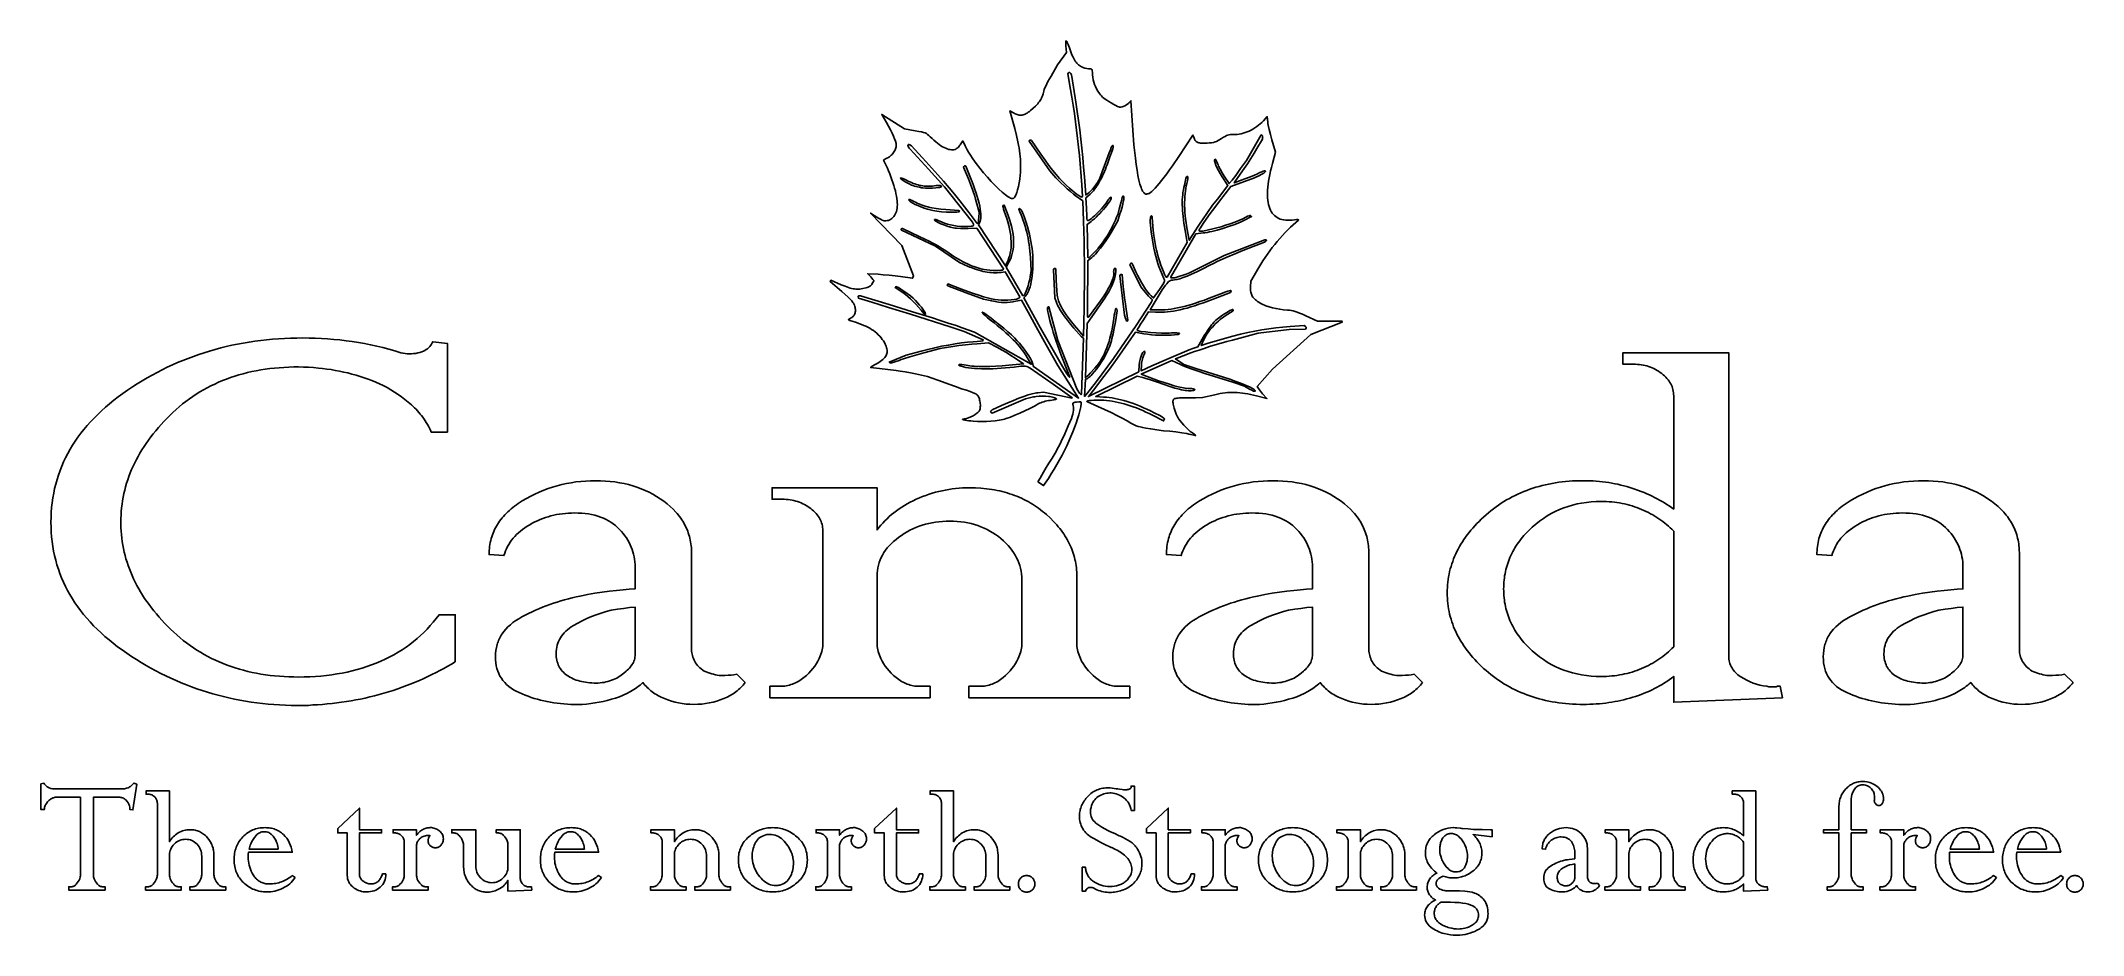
# Model space of a CAD drawing. Header units: millimetres. Extents: x 0.4 to 11.6, y 0.5 to 5.4.
import ezdxf

# ---------------------------------------------------------------- set-up
doc = ezdxf.new("R2010")
doc.units = ezdxf.units.MM
doc.header["$MEASUREMENT"] = 0

msp = doc.modelspace()

# ---------------------------------------------------------------- linework, layer by layer
at = {"flags": 128}
for points in [[(4.983522, 3.605369), (4.993658, 3.611058), (5.002881, 3.61663), (5.011208, 3.622112), (5.018656, 3.627529), (5.025243, 3.632906), (5.030988, 3.63827), (5.035906, 3.643645), (5.040016, 3.649058), (5.043334, 3.654534), (5.04588, 3.660099), (5.047669, 3.665779), (5.04872, 3.671598), (5.049051, 3.677583), (5.048677, 3.68376), (5.047618, 3.690153), (5.04589, 3.696789), (5.042668, 3.706059), (5.038668, 3.715287), (5.033927, 3.724434), (5.028486, 3.733463), (5.022382, 3.742335), (5.015654, 3.751012), (5.00834, 3.759456), (5.00048, 3.767629), (4.992112, 3.775492), (4.983274, 3.783007), (4.974006, 3.790137), (4.964346, 3.796843), (4.954332, 3.803086), (4.944003, 3.808829), (4.933399, 3.814033), (4.922556, 3.818661), (4.890922, 3.830491), (4.87618, 3.835591), (4.864687, 3.839247), (4.846691, 3.844813), (4.841567, 3.846862), (4.838811, 3.848652), (4.838268, 3.849503), (4.838257, 3.850353), (4.838755, 3.851225), (4.839742, 3.852139), (4.843105, 3.85418), (4.848182, 3.85665), (4.852498, 3.858889), (4.856466, 3.861415), (4.860079, 3.864216), (4.863336, 3.867282), (4.86623, 3.870602), (4.868759, 3.874166), (4.870919, 3.877964), (4.872704, 3.881984), (4.874112, 3.886217), (4.875137, 3.890651), (4.875777, 3.895276), (4.876026, 3.900082), (4.875881, 3.905058), (4.875338, 3.910193), (4.874392, 3.915477), (4.87304, 3.9209), (4.870437, 3.929175), (4.867297, 3.936555), (4.865331, 3.940134), (4.862995, 3.943757), (4.856905, 3.951499), (4.848402, 3.960496), (4.836861, 3.971467), (4.802162, 4.002199), (4.738672, 4.057454), (4.742635, 4.064318), (4.798927, 4.039946), (4.820173, 4.031152), (4.838836, 4.024417), (4.847401, 4.021795), (4.855564, 4.019656), (4.863405, 4.01799), (4.871005, 4.016785), (4.878445, 4.016032), (4.885807, 4.01572), (4.893171, 4.015838), (4.900619, 4.016376), (4.90823, 4.017324), (4.916087, 4.01867), (4.932861, 4.022516), (4.939355, 4.024386), (4.945059, 4.026435), (4.950059, 4.028717), (4.95444, 4.031291), (4.958288, 4.034212), (4.961687, 4.037539), (4.964723, 4.041327), (4.967481, 4.045634), (4.973902, 4.057587), (4.975584, 4.061402), (4.97588, 4.063016), (4.970493, 4.068839), (4.959203, 4.081741), (4.94371, 4.099683), (5.000316, 4.096266), (5.027445, 4.094213), (5.059466, 4.091153), (5.09238, 4.087496), (5.122189, 4.083659), (5.187457, 4.074469), (5.191603, 4.088048), (5.1293, 4.252519), (4.958553, 4.429644), (4.992021, 4.408089), (5.000871, 4.402535), (5.008697, 4.397952), (5.015648, 4.394281), (5.021871, 4.391461), (5.027512, 4.389432), (5.03272, 4.388134), (5.037641, 4.387507), (5.042422, 4.387491), (5.049526, 4.388347), (5.0563, 4.390072), (5.062721, 4.39263), (5.068768, 4.395988), (5.074419, 4.400108), (5.079652, 4.404957), (5.084444, 4.410499), (5.088774, 4.4167), (5.09262, 4.423524), (5.095959, 4.430936), (5.09877, 4.438901), (5.10103, 4.447384), (5.102719, 4.45635), (5.103812, 4.465763), (5.10429, 4.47559), (5.104129, 4.485795), (5.103279, 4.496803), (5.101738, 4.508821), (5.099543, 4.52173), (5.096734, 4.535414), (5.093348, 4.549753), (5.089423, 4.564631), (5.084998, 4.57993), (5.080111, 4.595533), (5.0748, 4.61132), (5.069103, 4.627176), (5.063059, 4.642981), (5.056706, 4.658619), (5.050083, 4.673972), (5.043226, 4.688922), (5.036175, 4.703351), (5.028968, 4.717142), (5.029151, 4.717712), (5.03009, 4.718579), (5.033935, 4.72103), (5.039901, 4.724152), (5.047382, 4.727601), (5.052332, 4.730046), (5.057231, 4.733023), (5.062038, 4.736476), (5.066715, 4.74035), (5.071222, 4.74459), (5.075521, 4.749142), (5.079572, 4.753948), (5.083337, 4.758956), (5.086775, 4.764108), (5.089848, 4.769351), (5.092516, 4.774628), (5.094742, 4.779884), (5.096484, 4.785066), (5.097705, 4.790116), (5.098365, 4.79498), (5.098424, 4.799602), (5.097979, 4.80404), (5.09712, 4.808972), (5.094184, 4.820267), (5.08966, 4.833383), (5.083594, 4.848217), (5.076032, 4.864666), (5.067017, 4.882625), (5.056595, 4.901992), (5.044811, 4.922664), (5.019171, 4.966509), (5.142899, 4.887969), (5.201156, 4.877784), (5.220342, 4.874389), (5.235081, 4.871541), (5.246316, 4.868858), (5.254988, 4.865955), (5.258656, 4.864302), (5.262037, 4.86245), (5.268404, 4.857958), (5.275031, 4.852096), (5.282859, 4.844481), (5.293097, 4.834658), (5.30317, 4.825539), (5.313064, 4.817131), (5.322764, 4.809442), (5.332254, 4.802478), (5.34152, 4.796249), (5.350546, 4.790761), (5.359317, 4.786022), (5.367819, 4.782039), (5.376037, 4.778821), (5.383954, 4.776374), (5.391557, 4.774707), (5.398831, 4.773827), (5.405759, 4.773741), (5.412328, 4.774457), (5.418522, 4.775983), (5.421604, 4.77731), (5.425023, 4.779369), (5.428666, 4.782058), (5.432421, 4.785274), (5.436175, 4.788914), (5.439816, 4.792874), (5.44323, 4.797054), (5.446307, 4.801348), (5.460184, 4.822234), (5.473112, 4.795159), (5.478557, 4.784292), (5.484696, 4.773003), (5.491477, 4.761349), (5.498851, 4.749383), (5.515169, 4.724739), (5.533242, 4.699507), (5.55266, 4.674129), (5.573014, 4.649043), (5.593895, 4.624687), (5.614895, 4.601501), (5.635604, 4.579924), (5.655612, 4.560394), (5.674513, 4.543351), (5.683419, 4.535899), (5.691895, 4.529234), (5.699889, 4.523409), (5.70735, 4.518481), (5.714228, 4.514503), (5.72047, 4.511531), (5.726026, 4.50962), (5.730845, 4.508824), (5.732962, 4.508862), (5.734876, 4.509199), (5.736579, 4.509842), (5.738066, 4.510798), (5.740586, 4.513373), (5.743163, 4.51702), (5.745774, 4.521659), (5.748397, 4.527207), (5.753588, 4.54071), (5.758557, 4.556882), (5.763123, 4.575075), (5.767108, 4.594642), (5.770332, 4.614935), (5.772615, 4.635307), (5.773726, 4.650059), (5.774479, 4.664655), (5.774865, 4.679161), (5.774877, 4.693644), (5.774507, 4.70817), (5.773746, 4.722806), (5.772588, 4.737619), (5.771025, 4.752674), (5.769049, 4.768038), (5.766652, 4.783778), (5.763826, 4.799959), (5.760564, 4.81665), (5.7527, 4.851823), (5.742999, 4.889829), (5.716972, 4.986678), (5.739928, 4.973419), (5.745706, 4.970285), (5.751322, 4.967665), (5.756807, 4.965563), (5.762189, 4.963985), (5.767497, 4.962935), (5.772761, 4.962417), (5.778009, 4.962437), (5.783271, 4.962998), (5.788576, 4.964105), (5.793953, 4.965763), (5.799431, 4.967977), (5.80504, 4.970751), (5.810808, 4.974089), (5.816764, 4.977997), (5.822939, 4.982479), (5.829361, 4.987539), (5.843873, 4.999996), (5.856639, 5.012265), (5.867703, 5.024406), (5.872611, 5.030448), (5.877109, 5.036481), (5.881203, 5.042513), (5.884899, 5.048551), (5.888202, 5.054603), (5.891118, 5.060676), (5.893651, 5.066779), (5.895808, 5.072919), (5.897593, 5.079103), (5.899013, 5.085339), (5.900866, 5.093102), (5.90351, 5.101493), (5.907024, 5.110683), (5.911488, 5.120844), (5.916981, 5.132147), (5.923584, 5.144765), (5.940435, 5.17463), (5.97637, 5.23617), (6.025203, 5.30408), (6.021333, 5.34008), (6.020152, 5.354084), (6.020018, 5.359181), (6.020196, 5.363001), (6.02069, 5.365534), (6.021507, 5.366775), (6.022039, 5.366909), (6.022653, 5.366716), (6.024133, 5.365352), (6.025953, 5.362673), (6.028118, 5.358675), (6.033506, 5.34669), (6.040344, 5.329341), (6.048677, 5.306573), (6.05238, 5.296599), (6.056129, 5.287332), (6.059945, 5.278751), (6.063846, 5.270831), (6.067854, 5.26355), (6.071987, 5.256885), (6.076268, 5.250812), (6.080714, 5.245309), (6.085348, 5.240352), (6.090188, 5.235917), (6.095254, 5.231983), (6.100568, 5.228525), (6.106148, 5.225521), (6.112015, 5.222947), (6.11819, 5.220781), (6.124692, 5.218999), (6.134715, 5.216856), (6.144149, 5.215298), (6.151934, 5.214472), (6.157008, 5.214525), (6.158977, 5.214338), (6.160721, 5.213094), (6.162245, 5.210779), (6.163553, 5.207375), (6.16465, 5.202867), (6.165542, 5.197239), (6.166729, 5.182557), (6.167842, 5.168698), (6.169884, 5.155406), (6.172906, 5.142543), (6.176957, 5.129971), (6.18209, 5.11755), (6.188355, 5.105143), (6.195803, 5.092611), (6.204485, 5.079816), (6.209584, 5.073114), (6.21495, 5.066938), (6.220844, 5.06108), (6.227525, 5.05533), (6.235255, 5.049478), (6.244293, 5.043315), (6.2549, 5.036632), (6.267336, 5.029218), (6.282085, 5.020663), (6.293567, 5.01427), (6.302486, 5.009829), (6.309544, 5.007133), (6.312595, 5.006372), (6.315444, 5.00597), (6.320888, 5.006132), (6.32658, 5.007409), (6.333222, 5.009593), (6.341917, 5.013298), (6.350653, 5.018171), (6.358414, 5.023578), (6.361611, 5.026284), (6.364184, 5.028886), (6.374938, 5.041123), (6.390267, 4.800845), (6.398958, 4.728136), (6.40333, 4.694639), (6.408133, 4.663445), (6.413283, 4.634924), (6.418693, 4.609449), (6.424277, 4.587388), (6.427108, 4.577755), (6.429951, 4.569115), (6.432794, 4.561515), (6.435627, 4.555), (6.438439, 4.549618), (6.44122, 4.545414), (6.444731, 4.540998), (6.44778, 4.537623), (6.450576, 4.535207), (6.453323, 4.533665), (6.456228, 4.532913), (6.459497, 4.532868), (6.463337, 4.533447), (6.467954, 4.534564), (6.470745, 4.53552), (6.473785, 4.536958), (6.480605, 4.541271), (6.488404, 4.547491), (6.497171, 4.555604), (6.506895, 4.565596), (6.517565, 4.577454), (6.529171, 4.591164), (6.541702, 4.606713), (6.555148, 4.624088), (6.569497, 4.643274), (6.58474, 4.664258), (6.600865, 4.687027), (6.63572, 4.737866), (6.673976, 4.795681), (6.711902, 4.853876), (6.718669, 4.836968), (6.720549, 4.8326), (6.722541, 4.828679), (6.724696, 4.825189), (6.727063, 4.82211), (6.729692, 4.819423), (6.732633, 4.817112), (6.735936, 4.815156), (6.73965, 4.813538), (6.743826, 4.812239), (6.748513, 4.81124), (6.753762, 4.810524), (6.759621, 4.810072), (6.773373, 4.809886), (6.790169, 4.810534), (6.803102, 4.811411), (6.814105, 4.812605), (6.823694, 4.81428), (6.832383, 4.816603), (6.840688, 4.819738), (6.849123, 4.823851), (6.858204, 4.829108), (6.868447, 4.835673), (6.878266, 4.841981), (6.886862, 4.847029), (6.894573, 4.850933), (6.901737, 4.853808), (6.908692, 4.855771), (6.915778, 4.856937), (6.923332, 4.857423), (6.931694, 4.857344), (6.942132, 4.857331), (6.952743, 4.858032), (6.963482, 4.859427), (6.97431, 4.861497), (6.985182, 4.864223), (6.996058, 4.867585), (7.006894, 4.871564), (7.017649, 4.876141), (7.02828, 4.881298), (7.038746, 4.887014), (7.049003, 4.89327), (7.059011, 4.900047), (7.068725, 4.907327), (7.078105, 4.915089), (7.087109, 4.923315), (7.095693, 4.931985), (7.116681, 4.954291), (7.11944, 4.92482), (7.120396, 4.917532), (7.122067, 4.908088), (7.12718, 4.884319), (7.134043, 4.856677), (7.141916, 4.828329), (7.161634, 4.761309), (7.144576, 4.698588), (7.139252, 4.678253), (7.13452, 4.658592), (7.13038, 4.639608), (7.126832, 4.621301), (7.123874, 4.603676), (7.121507, 4.586732), (7.119727, 4.570474), (7.118537, 4.554902), (7.117933, 4.540019), (7.117915, 4.525827), (7.118484, 4.512328), (7.119637, 4.499524), (7.121374, 4.487417), (7.123694, 4.47601), (7.126597, 4.465304), (7.130081, 4.455302), (7.134146, 4.446005), (7.13879, 4.437416), (7.144014, 4.429537), (7.149816, 4.42237), (7.156195, 4.415917), (7.163151, 4.41018), (7.170682, 4.405161), (7.178789, 4.400862), (7.18747, 4.397286), (7.196723, 4.394435), (7.20655, 4.39231), (7.216948, 4.390914), (7.227917, 4.390249), (7.239456, 4.390316), (7.251564, 4.391119), (7.26424, 4.392659), (7.275188, 4.393891), (7.282959, 4.393995), (7.285443, 4.393639), (7.28688, 4.39302), (7.287179, 4.392613), (7.287186, 4.392143), (7.286277, 4.391016), (7.271845, 4.37896), (7.257334, 4.366117), (7.242787, 4.35254), (7.22825, 4.338281), (7.213764, 4.323394), (7.199376, 4.307931), (7.185129, 4.291945), (7.171067, 4.275487), (7.157234, 4.258612), (7.143674, 4.241371), (7.130431, 4.223817), (7.117549, 4.206003), (7.105073, 4.187981), (7.093046, 4.169805), (7.081512, 4.151526), (7.070516, 4.133198), (7.027622, 4.059782), (7.025771, 4.028234), (7.025488, 4.020534), (7.025584, 4.013293), (7.026082, 4.006473), (7.027002, 4.00004), (7.028367, 3.993958), (7.030197, 3.98819), (7.032516, 3.9827), (7.035343, 3.977453), (7.038702, 3.972412), (7.042612, 3.967542), (7.047097, 3.962807), (7.052178, 3.958171), (7.057876, 3.953598), (7.064212, 3.949051), (7.07121, 3.944496), (7.078889, 3.939896), (7.085909, 3.936044), (7.09332, 3.932364), (7.101103, 3.928862), (7.109237, 3.925542), (7.126481, 3.919469), (7.144893, 3.914188), (7.164315, 3.909737), (7.184586, 3.906159), (7.20555, 3.903495), (7.227046, 3.901785), (7.23755, 3.900956), (7.247511, 3.899585), (7.257473, 3.897499), (7.267985, 3.894525), (7.279592, 3.89049), (7.292841, 3.88522), (7.308278, 3.878542), (7.32645, 3.870284), (7.390347, 3.840778), (7.52316, 3.841653), (7.52462, 3.836207), (7.353102, 3.768149), (7.144435, 3.579982), (7.061744, 3.486709), (7.065066, 3.480027), (7.068168, 3.475339), (7.074159, 3.467514), (7.091357, 3.446811), (7.114328, 3.420277), (7.058312, 3.434674), (7.041643, 3.4388), (7.025671, 3.44242), (7.010318, 3.445535), (6.995507, 3.448149), (6.981162, 3.450262), (6.967205, 3.451877), (6.953559, 3.452997), (6.940147, 3.453623), (6.926891, 3.453758), (6.913716, 3.453404), (6.900544, 3.452564), (6.887297, 3.451239), (6.873898, 3.449431), (6.860271, 3.447143), (6.846339, 3.444378), (6.832024, 3.441136), (6.764937, 3.425077), (6.725916, 3.424678), (6.649066, 3.423944), (6.639679, 3.423719), (6.631536, 3.423213), (6.624577, 3.42241), (6.618739, 3.421295), (6.61396, 3.419853), (6.610177, 3.418069), (6.607329, 3.415929), (6.605353, 3.413417), (6.604235, 3.410425), (6.60367, 3.406395), (6.603622, 3.401448), (6.604059, 3.395705), (6.604946, 3.389287), (6.606249, 3.382316), (6.609969, 3.367195), (6.614947, 3.351309), (6.620911, 3.335627), (6.624178, 3.328165), (6.62759, 3.321117), (6.631113, 3.314603), (6.634713, 3.308745), (6.642143, 3.298538), (6.651519, 3.287275), (6.662324, 3.275462), (6.674039, 3.263605), (6.686144, 3.252211), (6.698121, 3.241787), (6.709451, 3.232838), (6.719616, 3.225871), (6.724224, 3.222927), (6.727071, 3.220809), (6.728023, 3.219513), (6.727745, 3.219172), (6.726942, 3.219034), (6.723695, 3.219368), (6.718145, 3.220511), (6.699594, 3.225203), (6.690619, 3.227305), (6.679232, 3.22954), (6.651077, 3.234136), (6.618847, 3.238443), (6.586262, 3.241912), (6.552311, 3.24544), (6.51636, 3.249905), (6.482698, 3.254736), (6.455611, 3.25936), (6.439348, 3.262637), (6.425672, 3.26576), (6.413868, 3.269001), (6.40322, 3.272633), (6.393011, 3.276929), (6.382525, 3.282159), (6.371047, 3.288596), (6.35786, 3.296513), (6.347421, 3.302634), (6.334401, 3.309828), (6.302697, 3.326377), (6.266904, 3.344052), (6.23118, 3.360745), (6.137947, 3.402975), (6.13621, 3.404108), (6.135892, 3.404657), (6.135923, 3.405193), (6.136984, 3.406223), (6.139292, 3.407187), (6.147242, 3.408889), (6.158965, 3.410228), (6.173649, 3.411137), (6.190483, 3.411546), (6.208657, 3.411386), (6.227361, 3.410588), (6.242527, 3.40941), (6.25787, 3.407715), (6.273393, 3.4055), (6.289099, 3.402766), (6.30499, 3.399512), (6.32107, 3.395736), (6.337341, 3.391437), (6.353806, 3.386616), (6.370468, 3.38127), (6.38733, 3.3754), (6.404395, 3.369004), (6.421665, 3.362081), (6.439143, 3.354631), (6.456833, 3.346652), (6.474737, 3.338144), (6.492858, 3.329105), (6.552263, 3.298789), (6.556498, 3.306123), (6.557035, 3.307295), (6.557257, 3.308474), (6.557118, 3.309693), (6.556571, 3.31098), (6.554072, 3.313887), (6.549392, 3.317441), (6.542166, 3.321891), (6.532026, 3.327481), (6.501535, 3.343074), (6.481707, 3.352798), (6.462301, 3.361915), (6.443303, 3.37043), (6.424697, 3.378348), (6.406468, 3.385674), (6.3886, 3.392413), (6.371079, 3.398568), (6.353889, 3.404146), (6.337014, 3.409151), (6.320439, 3.413587), (6.30415, 3.417459), (6.28813, 3.420773), (6.272364, 3.423532), (6.256837, 3.425742), (6.241534, 3.427407), (6.22644, 3.428532), (6.183291, 3.430998), (6.408289, 3.542574), (6.439611, 3.534472), (6.455612, 3.529926), (6.476026, 3.523537), (6.498228, 3.516153), (6.519594, 3.508622), (6.55515, 3.495985), (6.586721, 3.485487), (6.614611, 3.477056), (6.639124, 3.470621), (6.650208, 3.468129), (6.660562, 3.466109), (6.670223, 3.464551), (6.679229, 3.463447), (6.687619, 3.462788), (6.695429, 3.462564), (6.702698, 3.462767), (6.709464, 3.463387), (6.716467, 3.464706), (6.718925, 3.465519), (6.720718, 3.466404), (6.721869, 3.46734), (6.722399, 3.468301), (6.722332, 3.469267), (6.721689, 3.470214), (6.720495, 3.47112), (6.71877, 3.471961), (6.713822, 3.47336), (6.707026, 3.474228), (6.698562, 3.474383), (6.692192, 3.474377), (6.685319, 3.474709), (6.669988, 3.476405), (6.652416, 3.479509), (6.632451, 3.48406), (6.60994, 3.490094), (6.584732, 3.497651), (6.556673, 3.506769), (6.525612, 3.517484), (6.44008, 3.54888), (6.431402, 3.553113), (6.597714, 3.627272), (6.643938, 3.605236), (6.655012, 3.600261), (6.668799, 3.594558), (6.702322, 3.581772), (6.740114, 3.568484), (6.777783, 3.5563), (6.928687, 3.508636), (6.991971, 3.487872), (7.020228, 3.471627), (7.03241, 3.465125), (7.037517, 3.462804), (7.041918, 3.46112), (7.045576, 3.460084), (7.048455, 3.45971), (7.050517, 3.460009), (7.051725, 3.460995), (7.051982, 3.461974), (7.051724, 3.463106), (7.050967, 3.464386), (7.049724, 3.465807), (7.045846, 3.469046), (7.040208, 3.472771), (7.032931, 3.476928), (7.024136, 3.481467), (7.002468, 3.491477), (6.976164, 3.502384), (6.946183, 3.513767), (6.913487, 3.525209), (6.879034, 3.536292), (6.727747, 3.584173), (6.66248, 3.60561), (6.616601, 3.636003), (6.701578, 3.668759), (6.721508, 3.6761), (6.745628, 3.684421), (6.773016, 3.693434), (6.802748, 3.702851), (6.833901, 3.712385), (6.865553, 3.72175), (6.896779, 3.730657), (6.926657, 3.738819), (7.066758, 3.776124), (7.235877, 3.795817), (7.32404, 3.79701), (7.327668, 3.803097), (7.328258, 3.8044), (7.32854, 3.805771), (7.32823, 3.808551), (7.326845, 3.811109), (7.324487, 3.813116), (7.317677, 3.817048), (7.240395, 3.81201), (7.201036, 3.809004), (7.162765, 3.805155), (7.125105, 3.800384), (7.087576, 3.794609), (7.0497, 3.787752), (7.010999, 3.779731), (6.970995, 3.770467), (6.929209, 3.759879), (6.794634, 3.721401), (6.757393, 3.708545), (6.770528, 3.738592), (6.774612, 3.747295), (6.779292, 3.756112), (6.784533, 3.765005), (6.790301, 3.773934), (6.796563, 3.782863), (6.803285, 3.791753), (6.810432, 3.800566), (6.817971, 3.809263), (6.825867, 3.817809), (6.834086, 3.826163), (6.842595, 3.834288), (6.851358, 3.842146), (6.860343, 3.849699), (6.869516, 3.856909), (6.878841, 3.863737), (6.888285, 3.870147), (6.930901, 3.897925), (6.931978, 3.89979), (6.932057, 3.900711), (6.931475, 3.901837), (6.930339, 3.903028), (6.928754, 3.904139), (6.927908, 3.904377), (6.926716, 3.904331), (6.923369, 3.903438), (6.91887, 3.901563), (6.913373, 3.898811), (6.900012, 3.891094), (6.884527, 3.88112), (6.868163, 3.869725), (6.852164, 3.857742), (6.837773, 3.846006), (6.83157, 3.840492), (6.826234, 3.835352), (6.820424, 3.829051), (6.814052, 3.821395), (6.807238, 3.812552), (6.800097, 3.802687), (6.792746, 3.791967), (6.785304, 3.780558), (6.777887, 3.768627), (6.770612, 3.75634), (6.739124, 3.701801), (6.711693, 3.691915), (6.692151, 3.68456), (6.667202, 3.674692), (6.607087, 3.649938), (6.543349, 3.62269), (6.513872, 3.609706), (6.487989, 3.597988), (6.430299, 3.571388), (6.432613, 3.605559), (6.433279, 3.612771), (6.43429, 3.620174), (6.437143, 3.634707), (6.438887, 3.641417), (6.440775, 3.647477), (6.442757, 3.652675), (6.444785, 3.656802), (6.448224, 3.663655), (6.450304, 3.669693), (6.450783, 3.672202), (6.450861, 3.674262), (6.450517, 3.675792), (6.449732, 3.676709), (6.447821, 3.677241), (6.445783, 3.676762), (6.443649, 3.675345), (6.441448, 3.67306), (6.439209, 3.669981), (6.43696, 3.66618), (6.432555, 3.656701), (6.428465, 3.645201), (6.424925, 3.632257), (6.42217, 3.618448), (6.420432, 3.604352), (6.41729, 3.565983), (6.143443, 3.431369), (6.154731, 3.444489), (6.164718, 3.456678), (6.178743, 3.474625), (6.215486, 3.523197), (6.258111, 3.581024), (6.29977, 3.638928), (6.375156, 3.745948), (6.399519, 3.780972), (6.445354, 3.773246), (6.465485, 3.770262), (6.486821, 3.767853), (6.508876, 3.766038), (6.531163, 3.764836), (6.553197, 3.764266), (6.574491, 3.764349), (6.594559, 3.765104), (6.612914, 3.766549), (6.626958, 3.768495), (6.631952, 3.769579), (6.63565, 3.770701), (6.638098, 3.771835), (6.639338, 3.772954), (6.639415, 3.774031), (6.638371, 3.775041), (6.636251, 3.775956), (6.633099, 3.77675), (6.62387, 3.777869), (6.611034, 3.778185), (6.59494, 3.777486), (6.583431, 3.776872), (6.570589, 3.776573), (6.542039, 3.776833), (6.511546, 3.778079), (6.481369, 3.780129), (6.453766, 3.782798), (6.430995, 3.785901), (6.422126, 3.787557), (6.415313, 3.789253), (6.410836, 3.790966), (6.409562, 3.791821), (6.408978, 3.792672), (6.409463, 3.794254), (6.41116, 3.797638), (6.41769, 3.808965), (6.427558, 3.82497), (6.439753, 3.84397), (6.471324, 3.892299), (6.509502, 3.890741), (6.525567, 3.89033), (6.541532, 3.890433), (6.557518, 3.891076), (6.573645, 3.892288), (6.590032, 3.894094), (6.606799, 3.896522), (6.624066, 3.899599), (6.641952, 3.903351), (6.660578, 3.907805), (6.680063, 3.91299), (6.700527, 3.91893), (6.722089, 3.925653), (6.74487, 3.933187), (6.76899, 3.941558), (6.821723, 3.960919), (6.915809, 3.996491), (6.918689, 4.001479), (6.919627, 4.003345), (6.92008, 4.004884), (6.920019, 4.006091), (6.919415, 4.006959), (6.918237, 4.007482), (6.916455, 4.007653), (6.910963, 4.006916), (6.9027, 4.004695), (6.891428, 4.00094), (6.858903, 3.988622), (6.800707, 3.9662), (6.774385, 3.956495), (6.74971, 3.947743), (6.726532, 3.939903), (6.704697, 3.932936), (6.684053, 3.926803), (6.664449, 3.921465), (6.645733, 3.916881), (6.627751, 3.913013), (6.610353, 3.909821), (6.593385, 3.907266), (6.576696, 3.905308), (6.560134, 3.903909), (6.543546, 3.903028), (6.526781, 3.902626), (6.480137, 3.902143), (6.544917, 4.011204), (6.563927, 4.037317), (6.569947, 4.045399), (6.575092, 4.051678), (6.579806, 4.056421), (6.584531, 4.059892), (6.589709, 4.062356), (6.595782, 4.064079), (6.603193, 4.065326), (6.612384, 4.066361), (6.61911, 4.067211), (6.626212, 4.068472), (6.633761, 4.070176), (6.641827, 4.07235), (6.650483, 4.075024), (6.659798, 4.078228), (6.680693, 4.086342), (6.705079, 4.096926), (6.733525, 4.110215), (6.766599, 4.126442), (6.804869, 4.145844), (6.823344, 4.155046), (6.844827, 4.165272), (6.89372, 4.187432), (6.945359, 4.209596), (6.970273, 4.219826), (6.993551, 4.229034), (7.101201, 4.270645), (7.108437, 4.276505), (7.11082, 4.27892), (7.111765, 4.281025), (7.111692, 4.281902), (7.111251, 4.282629), (7.110439, 4.283184), (7.109254, 4.283542), (7.102836, 4.284718), (6.882379, 4.198806), (6.740705, 4.127253), (6.707564, 4.110741), (6.692996, 4.104084), (6.676347, 4.097449), (6.658737, 4.091172), (6.641284, 4.085591), (6.625106, 4.081042), (6.611323, 4.077862), (6.605679, 4.07689), (6.601053, 4.076388), (6.597585, 4.076396), (6.595414, 4.076957), (6.590739, 4.079656), (6.72867, 4.317472), (6.767435, 4.321273), (6.777782, 4.322547), (6.789319, 4.324435), (6.801884, 4.326887), (6.815317, 4.329854), (6.844141, 4.337139), (6.874501, 4.345895), (6.905111, 4.355731), (6.934681, 4.366253), (6.948673, 4.371649), (6.961923, 4.377068), (6.974269, 4.382464), (6.985549, 4.387785), (7.031666, 4.410501), (7.027555, 4.415137), (7.026261, 4.415822), (7.02415, 4.415986), (7.021333, 4.41566), (7.01792, 4.414872), (7.00975, 4.412037), (7.000528, 4.407724), (6.982934, 4.399111), (6.962259, 4.390065), (6.939336, 4.380881), (6.914993, 4.371856), (6.890061, 4.363287), (6.86537, 4.355469), (6.841752, 4.3487), (6.820036, 4.343276), (6.765981, 4.331), (6.753404, 4.331405), (6.749463, 4.331673), (6.747989, 4.331982), (6.746873, 4.332481), (6.746135, 4.333226), (6.745797, 4.334275), (6.745878, 4.335681), (6.746398, 4.337502), (6.74884, 4.34261), (6.753285, 4.350045), (6.76884, 4.373685), (6.784489, 4.396185), (6.806388, 4.426494), (6.831634, 4.460641), (6.857324, 4.494658), (6.917794, 4.573757), (7.047201, 4.621541), (7.074557, 4.634572), (7.083848, 4.639182), (7.091573, 4.64341), (7.097716, 4.647243), (7.102262, 4.650668), (7.105197, 4.653672), (7.106055, 4.655013), (7.106504, 4.656243), (7.106544, 4.657361), (7.10617, 4.658366), (7.105383, 4.659256), (7.104179, 4.66003), (7.102939, 4.660168), (7.100859, 4.659818), (7.094628, 4.657818), (7.086378, 4.654368), (7.077001, 4.649801), (7.063308, 4.643352), (7.043309, 4.634774), (7.019689, 4.625186), (6.995135, 4.615707), (6.936649, 4.593763), (6.943694, 4.604237), (6.991, 4.672002), (7.00895, 4.698262), (7.028063, 4.72741), (7.046053, 4.755895), (7.060634, 4.78017), (7.090008, 4.831046), (7.091511, 4.840532), (7.091749, 4.844414), (7.091285, 4.847974), (7.090214, 4.850817), (7.089481, 4.851846), (7.088631, 4.852548), (7.084247, 4.855079), (7.003301, 4.71527), (6.971566, 4.671411), (6.944771, 4.634877), (6.924912, 4.608627), (6.909993, 4.589703), (6.882675, 4.63128), (6.871382, 4.649445), (6.860831, 4.668168), (6.852203, 4.685246), (6.848978, 4.692478), (6.846678, 4.698472), (6.842915, 4.708312), (6.839085, 4.71617), (6.837285, 4.719107), (6.835636, 4.721249), (6.834195, 4.722497), (6.833016, 4.722752), (6.831355, 4.721714), (6.830349, 4.719713), (6.829972, 4.716815), (6.830198, 4.713085), (6.831002, 4.708588), (6.832359, 4.703388), (6.836627, 4.691142), (6.842796, 4.676869), (6.850662, 4.661088), (6.860021, 4.64432), (6.870667, 4.627086), (6.902024, 4.578761), (6.845376, 4.506051), (6.819582, 4.47185), (6.791227, 4.432477), (6.76375, 4.392802), (6.751415, 4.374371), (6.740588, 4.357691), (6.692448, 4.282041), (6.684644, 4.320601), (6.680861, 4.340297), (6.677532, 4.359744), (6.674659, 4.378917), (6.672241, 4.397789), (6.670279, 4.416334), (6.668774, 4.434524), (6.667727, 4.452335), (6.667137, 4.469739), (6.667005, 4.48671), (6.667332, 4.503222), (6.668119, 4.519249), (6.669366, 4.534763), (6.671073, 4.549739), (6.673241, 4.564151), (6.675871, 4.577971), (6.678964, 4.591174), (6.682102, 4.604785), (6.684055, 4.616286), (6.684666, 4.624467), (6.684419, 4.626934), (6.683776, 4.628115), (6.681685, 4.628931), (6.68073, 4.628914), (6.679813, 4.628556), (6.678916, 4.627814), (6.678023, 4.626646), (6.676179, 4.622859), (6.674146, 4.61685), (6.671787, 4.608276), (6.665548, 4.582057), (6.662679, 4.568676), (6.660223, 4.555414), (6.658183, 4.542186), (6.65656, 4.528907), (6.655355, 4.515491), (6.65457, 4.501853), (6.654206, 4.487907), (6.654266, 4.47357), (6.654751, 4.458754), (6.655662, 4.443376), (6.657001, 4.42735), (6.65877, 4.41059), (6.66097, 4.393011), (6.663602, 4.374529), (6.670173, 4.334511), (6.681666, 4.269312), (6.57162, 4.08145), (6.56826, 4.080549), (6.567578, 4.080612), (6.566771, 4.08112), (6.564807, 4.083399), (6.562422, 4.087243), (6.55967, 4.092511), (6.553276, 4.106749), (6.546058, 4.124973), (6.538442, 4.146046), (6.53086, 4.168831), (6.523741, 4.192188), (6.517515, 4.21498), (6.514329, 4.228262), (6.511129, 4.243039), (6.505036, 4.275105), (6.499925, 4.307224), (6.497953, 4.322068), (6.496486, 4.335444), (6.490855, 4.40563), (6.490466, 4.409277), (6.489317, 4.412041), (6.488513, 4.413007), (6.487585, 4.413652), (6.486557, 4.413942), (6.485449, 4.413842), (6.483925, 4.412865), (6.482666, 4.410859), (6.481664, 4.407879), (6.480911, 4.403977), (6.480117, 4.393626), (6.480219, 4.380238), (6.48115, 4.364244), (6.482844, 4.346077), (6.485237, 4.326166), (6.488261, 4.304945), (6.491852, 4.282843), (6.495942, 4.260294), (6.500467, 4.237727), (6.505361, 4.215575), (6.510557, 4.19427), (6.515989, 4.174241), (6.521592, 4.155921), (6.5273, 4.139742), (6.5542, 4.074275), (6.556472, 4.069505), (6.557764, 4.065267), (6.557959, 4.063141), (6.557809, 4.060899), (6.557282, 4.058458), (6.556343, 4.055736), (6.553102, 4.049116), (6.547819, 4.040376), (6.530073, 4.013884), (6.49866, 3.967813), (6.484918, 3.979709), (6.480712, 3.983674), (6.476118, 3.988599), (6.465981, 4.000981), (6.454947, 4.016168), (6.443456, 4.03347), (6.431949, 4.052198), (6.420865, 4.071663), (6.410643, 4.091175), (6.401724, 4.110047), (6.382112, 4.15429), (6.378325, 4.156476), (6.376643, 4.156959), (6.374863, 4.156656), (6.373197, 4.155649), (6.371858, 4.154019), (6.369177, 4.149376), (6.42885, 4.028886), (6.451799, 3.999393), (6.461492, 3.987489), (6.470919, 3.976881), (6.479002, 3.968724), (6.482203, 3.965926), (6.484663, 3.964174), (6.487277, 3.962447), (6.489158, 3.960637), (6.490309, 3.958641), (6.490733, 3.956355), (6.490432, 3.953673), (6.489409, 3.950493), (6.487667, 3.946709), (6.485207, 3.942218), (6.403427, 3.817618), (6.279544, 3.637515), (6.188191, 3.513533), (6.135798, 3.446503), (6.123285, 3.43172), (6.126948, 3.5251), (6.134301, 3.527841), (6.138247, 3.529723), (6.142691, 3.532579), (6.147578, 3.536346), (6.152853, 3.540958), (6.158463, 3.546351), (6.164354, 3.552458), (6.176758, 3.566558), (6.189631, 3.582739), (6.202539, 3.600479), (6.215048, 3.619258), (6.226723, 3.638557), (6.23865, 3.660232), (6.243937, 3.670624), (6.248826, 3.680881), (6.253355, 3.691123), (6.257563, 3.701474), (6.261489, 3.712053), (6.265172, 3.722983), (6.268651, 3.734385), (6.271965, 3.74638), (6.278254, 3.772637), (6.28435, 3.802724), (6.290565, 3.837614), (6.30063, 3.896974), (6.298961, 3.904047), (6.29732, 3.909041), (6.296439, 3.910342), (6.29552, 3.91085), (6.294564, 3.91057), (6.293572, 3.909505), (6.291487, 3.905039), (6.289278, 3.897482), (6.286954, 3.886867), (6.284527, 3.873225), (6.282009, 3.856588), (6.278453, 3.833025), (6.274587, 3.810549), (6.270394, 3.789116), (6.265858, 3.768685), (6.260964, 3.749211), (6.255693, 3.730652), (6.25003, 3.712964), (6.243958, 3.696104), (6.237461, 3.68003), (6.230523, 3.664698), (6.223126, 3.650064), (6.215255, 3.636087), (6.206893, 3.622722), (6.198023, 3.609927), (6.18863, 3.597658), (6.178696, 3.585872), (6.153605, 3.558353), (6.143689, 3.548086), (6.137334, 3.542063), (6.127343, 3.533768), (6.136542, 3.828076), (6.162004, 3.865738), (6.190592, 3.907155), (6.223567, 3.953843), (6.232468, 3.966528), (6.240602, 3.978644), (6.248004, 3.990253), (6.254713, 4.001418), (6.260763, 4.012203), (6.266192, 4.022669), (6.271037, 4.032881), (6.275333, 4.042901), (6.280729, 4.057295), (6.285309, 4.071668), (6.288981, 4.085505), (6.291654, 4.098291), (6.293237, 4.109511), (6.293637, 4.118649), (6.293366, 4.122277), (6.292765, 4.125191), (6.291823, 4.127327), (6.290528, 4.128621), (6.289395, 4.129104), (6.2883, 4.129238), (6.287251, 4.129042), (6.286256, 4.128537), (6.28446, 4.126676), (6.282975, 4.123813), (6.281862, 4.120107), (6.281184, 4.115714), (6.281004, 4.110794), (6.281383, 4.105503), (6.281695, 4.099959), (6.281324, 4.093779), (6.28028, 4.086983), (6.278572, 4.079589), (6.276209, 4.071616), (6.2732, 4.063084), (6.269553, 4.054012), (6.265278, 4.044419), (6.260383, 4.034325), (6.254878, 4.023747), (6.242072, 4.001222), (6.226931, 3.976995), (6.209525, 3.951221), (6.150167, 3.870205), (6.145915, 3.865544), (6.142733, 3.862827), (6.141501, 3.862377), (6.140485, 3.862628), (6.13967, 3.863653), (6.139037, 3.865521), (6.138252, 3.872079), (6.137995, 3.882874), (6.138523, 3.919472), (6.139443, 3.992003), (6.139867, 4.076773), (6.139939, 4.17026), (6.155622, 4.182221), (6.161882, 4.187248), (6.168344, 4.192922), (6.174983, 4.199214), (6.181777, 4.206094), (6.195732, 4.221499), (6.210023, 4.2389), (6.224462, 4.258057), (6.238862, 4.278732), (6.253034, 4.300687), (6.266793, 4.323683), (6.302964, 4.386529), (6.315486, 4.424979), (6.321421, 4.44396), (6.326464, 4.461636), (6.330552, 4.477682), (6.333621, 4.491776), (6.335609, 4.503594), (6.336453, 4.512813), (6.336426, 4.516347), (6.33609, 4.519111), (6.335435, 4.521063), (6.334455, 4.522163), (6.333394, 4.522548), (6.332354, 4.522494), (6.331359, 4.522028), (6.330433, 4.521177), (6.328883, 4.518437), (6.327896, 4.514496), (6.326161, 4.506143), (6.322561, 4.491221), (6.311868, 4.450115), (6.307736, 4.435995), (6.30287, 4.421492), (6.297316, 4.406687), (6.291121, 4.391663), (6.284332, 4.376504), (6.276997, 4.361293), (6.269162, 4.346112), (6.260874, 4.331044), (6.25218, 4.316172), (6.243128, 4.30158), (6.233765, 4.287349), (6.224137, 4.273564), (6.214292, 4.260307), (6.204276, 4.247661), (6.194137, 4.235709), (6.183922, 4.224534), (6.146739, 4.185457), (6.140255, 4.189343), (6.136192, 4.368168), (6.157819, 4.383961), (6.166656, 4.390821), (6.176033, 4.398834), (6.185777, 4.407793), (6.195713, 4.417488), (6.20567, 4.42771), (6.215473, 4.438252), (6.224949, 4.448904), (6.233926, 4.459458), (6.242229, 4.469705), (6.249685, 4.479436), (6.256122, 4.488444), (6.261366, 4.49652), (6.265243, 4.503454), (6.267581, 4.509038), (6.268118, 4.511259), (6.268205, 4.513064), (6.267821, 4.514428), (6.266944, 4.515324), (6.26566, 4.515609), (6.264081, 4.515214), (6.262268, 4.514195), (6.260284, 4.512608), (6.256047, 4.507953), (6.251866, 4.501696), (6.2463, 4.492807), (6.239553, 4.483264), (6.231829, 4.473266), (6.223335, 4.463008), (6.214279, 4.452689), (6.204865, 4.442505), (6.195301, 4.432654), (6.185793, 4.423332), (6.176547, 4.414736), (6.16777, 4.407065), (6.159667, 4.400514), (6.152445, 4.395282), (6.146311, 4.391565), (6.141471, 4.38956), (6.139601, 4.389262), (6.138131, 4.389465), (6.137088, 4.390195), (6.136498, 4.391477), (6.135698, 4.398686), (6.134695, 4.413149), (6.13259, 4.45544), (6.130271, 4.512415), (6.152874, 4.532092), (6.158735, 4.537593), (6.164764, 4.544014), (6.170922, 4.551288), (6.17717, 4.559346), (6.183468, 4.568121), (6.189779, 4.577545), (6.196062, 4.58755), (6.20228, 4.598068), (6.208393, 4.609032), (6.214363, 4.620373), (6.220149, 4.632024), (6.225714, 4.643918), (6.231019, 4.655985), (6.236024, 4.668159), (6.240691, 4.680371), (6.24498, 4.692554), (6.260156, 4.736194), (6.272398, 4.76908), (6.275959, 4.779096), (6.27815, 4.787717), (6.278676, 4.791217), (6.278795, 4.794024), (6.278484, 4.796023), (6.277721, 4.797098), (6.276792, 4.797547), (6.275888, 4.797707), (6.274958, 4.797459), (6.27395, 4.796684), (6.271494, 4.793074), (6.268107, 4.785922), (6.263377, 4.774272), (6.256893, 4.75717), (6.237009, 4.702786), (6.219076, 4.654635), (6.204923, 4.618656), (6.199646, 4.607827), (6.192598, 4.595931), (6.184239, 4.58355), (6.175028, 4.571269), (6.165425, 4.559671), (6.155891, 4.549339), (6.146883, 4.540856), (6.142721, 4.537491), (6.138863, 4.534806), (6.128982, 4.528591), (6.121926, 4.626402), (6.117851, 4.679414), (6.113353, 4.73123), (6.108397, 4.782152), (6.102949, 4.832482), (6.096975, 4.882522), (6.09044, 4.932574), (6.08331, 4.982942), (6.07555, 5.033925), (6.053266, 5.172789), (6.051762, 5.179161), (6.049794, 5.184677), (6.047488, 5.189202), (6.044969, 5.1926), (6.042363, 5.194736), (6.041066, 5.195289), (6.039795, 5.195475), (6.038564, 5.195278), (6.03739, 5.194681), (6.036288, 5.193666), (6.035275, 5.192218), (6.032386, 5.187215), (6.047066, 5.101957), (6.054072, 5.059864), (6.060837, 5.01641), (6.067325, 4.971871), (6.073499, 4.926526), (6.079322, 4.88065), (6.084759, 4.834523), (6.089772, 4.78842), (6.094325, 4.74262), (6.10775, 4.58294), (6.112001, 4.520192), (6.110475, 4.517549), (6.10961, 4.516931), (6.108102, 4.516903), (6.105988, 4.517442), (6.103305, 4.518523), (6.096376, 4.522215), (6.087606, 4.527782), (6.077286, 4.535029), (6.065708, 4.543761), (6.053161, 4.553783), (6.039938, 4.564899), (6.021876, 4.581168), (6.003925, 4.598815), (5.985848, 4.61812), (5.967411, 4.639364), (5.948379, 4.662827), (5.928517, 4.68879), (5.90759, 4.717533), (5.885363, 4.749336), (5.83393, 4.824232), (5.829763, 4.826638), (5.827964, 4.827259), (5.826147, 4.827171), (5.824522, 4.826425), (5.823303, 4.825073), (5.82101, 4.821102), (5.933986, 4.659668), (5.967133, 4.62175), (5.980141, 4.607536), (5.994999, 4.59245), (6.011209, 4.576935), (6.028269, 4.561435), (6.04568, 4.546393), (6.062941, 4.532251), (6.079552, 4.519453), (6.095013, 4.508442), (6.113557, 4.495883), (6.117464, 4.385629), (6.119188, 4.33113), (6.120516, 4.275925), (6.12145, 4.219649), (6.121993, 4.161937), (6.122146, 4.102426), (6.121912, 4.040752), (6.121292, 3.976551), (6.12029, 3.909458), (6.1177, 3.76041), (6.079619, 3.804359), (6.058443, 3.829504), (6.039512, 3.853454), (6.022891, 3.876105), (6.008646, 3.897352), (6.002435, 3.907418), (5.996842, 3.917094), (5.991876, 3.926368), (5.987546, 3.935227), (5.983858, 3.943657), (5.980822, 3.951647), (5.978446, 3.959182), (5.976738, 3.966251), (5.975417, 3.973937), (5.974107, 3.98363), (5.971661, 4.007468), (5.969671, 4.034624), (5.968412, 4.061959), (5.966466, 4.125903), (5.962675, 4.128092), (5.960982, 4.128558), (5.959173, 4.128209), (5.957466, 4.127133), (5.956077, 4.125418), (5.95327, 4.120556), (5.961251, 3.967965), (5.970889, 3.94219), (5.976365, 3.92926), (5.98356, 3.915191), (5.992513, 3.899928), (6.003259, 3.883416), (6.015837, 3.8656), (6.030282, 3.846427), (6.046633, 3.825841), (6.064926, 3.803788), (6.105761, 3.755479), (6.116953, 3.748841), (6.106516, 3.445022), (6.10456, 3.441635), (6.103944, 3.441303), (6.102937, 3.441668), (6.099962, 3.444262), (6.09606, 3.448968), (6.091654, 3.455335), (6.080702, 3.472423), (5.97673, 3.736056), (5.928052, 3.920071), (5.923852, 3.918946), (5.92274, 3.918188), (5.921943, 3.916613), (5.921455, 3.91425), (5.921265, 3.911127), (5.921755, 3.902714), (5.923349, 3.891599), (5.925983, 3.878008), (5.929595, 3.862167), (5.934119, 3.8443), (5.939494, 3.824634), (5.945654, 3.803392), (5.952538, 3.780802), (5.968218, 3.732477), (5.986026, 3.68146), (5.99557, 3.655506), (6.005454, 3.629556), (6.041782, 3.535881), (6.037371, 3.540051), (6.033211, 3.545713), (6.025147, 3.558046), (6.001954, 3.595452), (5.881817, 3.807182), (5.792685, 3.967681), (5.802843, 3.978811), (5.805554, 3.98204), (5.808186, 3.985693), (5.813205, 3.994209), (5.817882, 4.004241), (5.822198, 4.015668), (5.826136, 4.028373), (5.829677, 4.042235), (5.832803, 4.057135), (5.835497, 4.072954), (5.837739, 4.089573), (5.839512, 4.106872), (5.840798, 4.124733), (5.841578, 4.143035), (5.841834, 4.16166), (5.841549, 4.180488), (5.840703, 4.199401), (5.83928, 4.218278), (5.837295, 4.236135), (5.834553, 4.255012), (5.831145, 4.2746), (5.827164, 4.294594), (5.822703, 4.314684), (5.817854, 4.334563), (5.81271, 4.353924), (5.807363, 4.372459), (5.801905, 4.38986), (5.796429, 4.40582), (5.791028, 4.420031), (5.785795, 4.432185), (5.78082, 4.441975), (5.778459, 4.445887), (5.776198, 4.449092), (5.774048, 4.451553), (5.772021, 4.453231), (5.770127, 4.454086), (5.76838, 4.454082), (5.766473, 4.45334), (5.765097, 4.452343), (5.764379, 4.45122), (5.764449, 4.450104), (5.77112, 4.435509), (5.777444, 4.420634), (5.783419, 4.405488), (5.789043, 4.390076), (5.794314, 4.374406), (5.799231, 4.358486), (5.803792, 4.342323), (5.807995, 4.325924), (5.811839, 4.309296), (5.815321, 4.292446), (5.81844, 4.275383), (5.821193, 4.258112), (5.82358, 4.240642), (5.825599, 4.222979), (5.827247, 4.205131), (5.828523, 4.187105), (5.832763, 4.116636), (5.827268, 4.082858), (5.824313, 4.067714), (5.820275, 4.051239), (5.815497, 4.034435), (5.81032, 4.018305), (5.805083, 4.00385), (5.80013, 3.992072), (5.797866, 3.987501), (5.795801, 3.983974), (5.793977, 3.981618), (5.792437, 3.980558), (5.787646, 3.979274), (5.696154, 4.134363), (5.711455, 4.162049), (5.717897, 4.174841), (5.723397, 4.188193), (5.727956, 4.202101), (5.731575, 4.216558), (5.734252, 4.231558), (5.735988, 4.247095), (5.736785, 4.263164), (5.736641, 4.279757), (5.735556, 4.296869), (5.733533, 4.314494), (5.730569, 4.332625), (5.726667, 4.351258), (5.721825, 4.370386), (5.716044, 4.390002), (5.709325, 4.410101), (5.701667, 4.430676), (5.685043, 4.473247), (5.679526, 4.471685), (5.678661, 4.470752), (5.678326, 4.468686), (5.678494, 4.465616), (5.679138, 4.461673), (5.68175, 4.451694), (5.685953, 4.439795), (5.693331, 4.420149), (5.699912, 4.400721), (5.705694, 4.381551), (5.710672, 4.362677), (5.714845, 4.344141), (5.718209, 4.32598), (5.720761, 4.308236), (5.722498, 4.290946), (5.723417, 4.274151), (5.723514, 4.25789), (5.722788, 4.242202), (5.721233, 4.227127), (5.718849, 4.212705), (5.71563, 4.198975), (5.711575, 4.185976), (5.706681, 4.173748), (5.692423, 4.142019), (5.545145, 4.36588), (5.551617, 4.377131), (5.553258, 4.38036), (5.554677, 4.38395), (5.55686, 4.392183), (5.558177, 4.401769), (5.55864, 4.412646), (5.558264, 4.424752), (5.557059, 4.438026), (5.555039, 4.452405), (5.552216, 4.467829), (5.548602, 4.484235), (5.54421, 4.501561), (5.539053, 4.519746), (5.533143, 4.538728), (5.526492, 4.558444), (5.519113, 4.578834), (5.511018, 4.599836), (5.50222, 4.621387), (5.47596, 4.684002), (5.472582, 4.685953), (5.471078, 4.686378), (5.469482, 4.686095), (5.467984, 4.685177), (5.466775, 4.683698), (5.464347, 4.679493), (5.491168, 4.615615), (5.50283, 4.586179), (5.514755, 4.553252), (5.525544, 4.520857), (5.530075, 4.506116), (5.533798, 4.493016), (5.549606, 4.434294), (5.547443, 4.404616), (5.546337, 4.393021), (5.544927, 4.38339), (5.543392, 4.376728), (5.542635, 4.374823), (5.541915, 4.374036), (5.538551, 4.373134), (5.49524, 4.430448), (5.470042, 4.463269), (5.443312, 4.497091), (5.415215, 4.531716), (5.385918, 4.566944), (5.355588, 4.602579), (5.324391, 4.638421), (5.292495, 4.674275), (5.260064, 4.70994), (5.182084, 4.794763), (5.172573, 4.800254), (5.169929, 4.801605), (5.167664, 4.802408), (5.165776, 4.802701), (5.164262, 4.80252), (5.163119, 4.801904), (5.162344, 4.80089), (5.161935, 4.799514), (5.161889, 4.797815), (5.162876, 4.793592), (5.165282, 4.788521), (5.169086, 4.782899), (5.174266, 4.777025), (5.274343, 4.66783), (5.360259, 4.572897), (5.512982, 4.38013), (5.517798, 4.369224), (5.519008, 4.365961), (5.519271, 4.363379), (5.518974, 4.362312), (5.518353, 4.361379), (5.517378, 4.360567), (5.51602, 4.359864), (5.512038, 4.358735), (5.506172, 4.357894), (5.487855, 4.356687), (5.468366, 4.356305), (5.449089, 4.356983), (5.430145, 4.3587), (5.411654, 4.361432), (5.393737, 4.365161), (5.376514, 4.369863), (5.360107, 4.375517), (5.352246, 4.378695), (5.344635, 4.382102), (5.330538, 4.388246), (5.318568, 4.392539), (5.313776, 4.39387), (5.30999, 4.394592), (5.307369, 4.394655), (5.306545, 4.394425), (5.30607, 4.394013), (5.305858, 4.393231), (5.306044, 4.392333), (5.307539, 4.390222), (5.310413, 4.387742), (5.314525, 4.384952), (5.325894, 4.378691), (5.340516, 4.371928), (5.357256, 4.365152), (5.374983, 4.358852), (5.392564, 4.353516), (5.400946, 4.351363), (5.408867, 4.349635), (5.417024, 4.348273), (5.426429, 4.347107), (5.447645, 4.34543), (5.469841, 4.34475), (5.480471, 4.344829), (5.490343, 4.345211), (5.53583, 4.347832), (5.681824, 4.126547), (5.679246, 4.122082), (5.67781, 4.120821), (5.675139, 4.119735), (5.671356, 4.118822), (5.666583, 4.118084), (5.654554, 4.117125), (5.640025, 4.116854), (5.623973, 4.117266), (5.607372, 4.118356), (5.591199, 4.120121), (5.576426, 4.122555), (5.564938, 4.125047), (5.553529, 4.127885), (5.54217, 4.131084), (5.530833, 4.134656), (5.51949, 4.138614), (5.508112, 4.142973), (5.496672, 4.147745), (5.485139, 4.152943), (5.473487, 4.158581), (5.461686, 4.164673), (5.449708, 4.171231), (5.437524, 4.178268), (5.412428, 4.193836), (5.386168, 4.211482), (5.367294, 4.224412), (5.349843, 4.235885), (5.332958, 4.246382), (5.315779, 4.256389), (5.297449, 4.266388), (5.277109, 4.276862), (5.253903, 4.288296), (5.226972, 4.301172), (5.1324, 4.345915), (5.128363, 4.344834), (5.126866, 4.344162), (5.125773, 4.343133), (5.125188, 4.341887), (5.125214, 4.340564), (5.1261, 4.337376), (5.311455, 4.25029), (5.443052, 4.16079), (5.486052, 4.14155), (5.498773, 4.136036), (5.51129, 4.13097), (5.523609, 4.126352), (5.535736, 4.122179), (5.547678, 4.118451), (5.559439, 4.115166), (5.571025, 4.112324), (5.582443, 4.109924), (5.593699, 4.107964), (5.604797, 4.106442), (5.615744, 4.105359), (5.626546, 4.104713), (5.637208, 4.104503), (5.647736, 4.104727), (5.658137, 4.105385), (5.668415, 4.106475), (5.691184, 4.109386), (5.770191, 3.974135), (5.766876, 3.968079), (5.765232, 3.966413), (5.762244, 3.964812), (5.758042, 3.963291), (5.752759, 3.961861), (5.739474, 3.959332), (5.72344, 3.957328), (5.705708, 3.955956), (5.687329, 3.955321), (5.669355, 3.955528), (5.652838, 3.956681), (5.635437, 3.959088), (5.61638, 3.962775), (5.59541, 3.96782), (5.572267, 3.974298), (5.546692, 3.982286), (5.518425, 3.991863), (5.487207, 4.003105), (5.45278, 4.016088), (5.379123, 4.044393), (5.376659, 4.040125), (5.376095, 4.038241), (5.376382, 4.036266), (5.377437, 4.034434), (5.379177, 4.03298), (5.478405, 3.995157), (5.572652, 3.96021), (5.617447, 3.951142), (5.636612, 3.947587), (5.654403, 3.944995), (5.671107, 3.943362), (5.687013, 3.942685), (5.702408, 3.94296), (5.71758, 3.944184), (5.732816, 3.946352), (5.748404, 3.94946), (5.779561, 3.956489), (5.815329, 3.89052), (5.859105, 3.811057), (5.914123, 3.712644), (5.977148, 3.600737), (6.090524, 3.422992), (6.047783, 3.450994), (5.845618, 3.594283), (5.839899, 3.612785), (5.838045, 3.61791), (5.835434, 3.623816), (5.828191, 3.637603), (5.818677, 3.65341), (5.807396, 3.670499), (5.794853, 3.688136), (5.781554, 3.705582), (5.768004, 3.722101), (5.754709, 3.736958), (5.741444, 3.750268), (5.724442, 3.766166), (5.704602, 3.783888), (5.682827, 3.802668), (5.660017, 3.821741), (5.637073, 3.840343), (5.614897, 3.857708), (5.594388, 3.873072), (5.579469, 3.883414), (5.574109, 3.886714), (5.570092, 3.888851), (5.56738, 3.889888), (5.565929, 3.889886), (5.565664, 3.889515), (5.565699, 3.888908), (5.56665, 3.887018), (5.568739, 3.884277), (5.571926, 3.880749), (5.581429, 3.871579), (5.594829, 3.860011), (5.611799, 3.846544), (5.630102, 3.832373), (5.647514, 3.818514), (5.664058, 3.804944), (5.679759, 3.791636), (5.694641, 3.778566), (5.708729, 3.76571), (5.722046, 3.753041), (5.734619, 3.740537), (5.74647, 3.72817), (5.757624, 3.715918), (5.768106, 3.703755), (5.77794, 3.691655), (5.78715, 3.679595), (5.795761, 3.66755), (5.803798, 3.655494), (5.811284, 3.643402), (5.832988, 3.60697), (5.524732, 3.780767), (5.457169, 3.805455), (5.423465, 3.817309), (5.381641, 3.831334), (5.337021, 3.845777), (5.294928, 3.858884), (5.186785, 3.892273), (5.059734, 3.932187), (4.904167, 3.979183), (4.897782, 3.979749), (4.89536, 3.979561), (4.893459, 3.979063), (4.892083, 3.978255), (4.891238, 3.97714), (4.890928, 3.97572), (4.891159, 3.973996), (4.8932, 3.966376), (4.965192, 3.944498), (5.056712, 3.916243), (5.175654, 3.879034), (5.391098, 3.810055), (5.468073, 3.784662), (5.571292, 3.739063), (5.57201, 3.736385), (5.571004, 3.735762), (5.567843, 3.735019), (5.555969, 3.733279), (5.538211, 3.731389), (5.516394, 3.729572), (5.485812, 3.726793), (5.452866, 3.722809), (5.418054, 3.717708), (5.381873, 3.71158), (5.344822, 3.704515), (5.307397, 3.696603), (5.270096, 3.687933), (5.233417, 3.678595), (5.151959, 3.656899), (5.0604, 3.61838), (5.064195, 3.6141), (5.064818, 3.613759), (5.065886, 3.613613), (5.069261, 3.613877), (5.074115, 3.614835), (5.080248, 3.616431), (5.095539, 3.621305), (5.113516, 3.628043), (5.12447, 3.632175), (5.138188, 3.636944), (5.171711, 3.647711), (5.209681, 3.658985), (5.247696, 3.66941), (5.336351, 3.692555), (5.406571, 3.70355), (5.438686, 3.708151), (5.474217, 3.712551), (5.508844, 3.716251), (5.538246, 3.718752), (5.599699, 3.72296), (5.648867, 3.697883), (5.671613, 3.685623), (5.697198, 3.67078), (5.72249, 3.655225), (5.744355, 3.640832), (5.790676, 3.608858), (5.711647, 3.601185), (5.675384, 3.598059), (5.640613, 3.595848), (5.607618, 3.594552), (5.576685, 3.594169), (5.548098, 3.5947), (5.522143, 3.596144), (5.510241, 3.597208), (5.499104, 3.598499), (5.488767, 3.600018), (5.479267, 3.601765), (5.46639, 3.604019), (5.455412, 3.605222), (5.446739, 3.605468), (5.440778, 3.60485), (5.438942, 3.604246), (5.437936, 3.60346), (5.437811, 3.602505), (5.438618, 3.601391), (5.440408, 3.600131), (5.443231, 3.598736), (5.452182, 3.595587), (5.463813, 3.592541), (5.476949, 3.589887), (5.491492, 3.587626), (5.50734, 3.585759), (5.524396, 3.584285), (5.54256, 3.583205), (5.561733, 3.58252), (5.581815, 3.58223), (5.602708, 3.582336), (5.624311, 3.582837), (5.646526, 3.583735), (5.669254, 3.58503), (5.692394, 3.586722), (5.715849, 3.588812), (5.739518, 3.591301), (5.763302, 3.594188), (5.775838, 3.595699), (5.7861, 3.596602), (5.794574, 3.596832), (5.801743, 3.596323), (5.808093, 3.595011), (5.814108, 3.59283), (5.820272, 3.589714), (5.82707, 3.585599), (5.951204, 3.499116), (6.053356, 3.426637), (6.054748, 3.421484), (5.89928, 3.454529), (5.868414, 3.452082), (5.862019, 3.451343), (5.854682, 3.450071), (5.83731, 3.445972), (5.816557, 3.439877), (5.792683, 3.431877), (5.765947, 3.422064), (5.73661, 3.410529), (5.704931, 3.397364), (5.671171, 3.38266), (5.619306, 3.359588), (5.613865, 3.353564), (5.612191, 3.350972), (5.611656, 3.348367), (5.611815, 3.347154), (5.612256, 3.346051), (5.612981, 3.345097), (5.613987, 3.344329), (5.619552, 3.341116), (5.802077, 3.419437), (5.844306, 3.428741), (5.852049, 3.430269), (5.860065, 3.431512), (5.876673, 3.433159), (5.893638, 3.433713), (5.910467, 3.433204), (5.926667, 3.431663), (5.934378, 3.430515), (5.941748, 3.42912), (5.948714, 3.427483), (5.955215, 3.425606), (5.96119, 3.423495), (5.966578, 3.421152), (5.968968, 3.419674), (5.969566, 3.418972), (5.969751, 3.418289), (5.969513, 3.417623), (5.968844, 3.416969), (5.966166, 3.415684), (5.961639, 3.414406), (5.955179, 3.413107), (5.936144, 3.410328), (5.927313, 3.409008), (5.918242, 3.407285), (5.90919, 3.405232), (5.900413, 3.402923), (5.892171, 3.400431), (5.884722, 3.397827), (5.878322, 3.395185), (5.873231, 3.392578), (5.849914, 3.379438), (5.824329, 3.366087), (5.797466, 3.352965), (5.770313, 3.340511), (5.743859, 3.329163), (5.719091, 3.319361), (5.696998, 3.311542), (5.687264, 3.308514), (5.678569, 3.306146), (5.668919, 3.303943), (5.658675, 3.301968), (5.636699, 3.29871), (5.613223, 3.296394), (5.588832, 3.295038), (5.56411, 3.294665), (5.539642, 3.295294), (5.51601, 3.296946), (5.504691, 3.298162), (5.4938, 3.299642), (5.471369, 3.303363), (5.464429, 3.304848), (5.460252, 3.30612), (5.459179, 3.306684), (5.458771, 3.307205), (5.459021, 3.307687), (5.459919, 3.308133), (5.463631, 3.308929), (5.469839, 3.309623), (5.474725, 3.310304), (5.480027, 3.311499), (5.485658, 3.31316), (5.491537, 3.315242), (5.503701, 3.320473), (5.515851, 3.326812), (5.527317, 3.33388), (5.537432, 3.341296), (5.541773, 3.345017), (5.545525, 3.348682), (5.548605, 3.352245), (5.550928, 3.355658), (5.552718, 3.359493), (5.554096, 3.363999), (5.555077, 3.369076), (5.555676, 3.374622), (5.555908, 3.380534), (5.555788, 3.386711), (5.55533, 3.393052), (5.55455, 3.399455), (5.553462, 3.405818), (5.552081, 3.41204), (5.550422, 3.418019), (5.5485, 3.423654), (5.54633, 3.428842), (5.543927, 3.433483), (5.541305, 3.437474), (5.53848, 3.440714), (5.535655, 3.442789), (5.531061, 3.445345), (5.517523, 3.451498), (5.499794, 3.458371), (5.479799, 3.465161), (5.454121, 3.473605), (5.420919, 3.484982), (5.384482, 3.497801), (5.349099, 3.510572), (5.268065, 3.540271), (5.203911, 3.553859), (5.175656, 3.559524), (5.146148, 3.564904), (5.118884, 3.569392), (5.09736, 3.572379), (5.006981, 3.583058), (4.958999, 3.588803), (4.960365, 3.591169), (4.962615, 3.593021), (4.967731, 3.596316), (4.983522, 3.605369)], [(5.150741, 4.597621), (5.135599, 4.606478), (5.12572, 4.613243), (5.122681, 4.615807), (5.12087, 4.617807), (5.120257, 4.619229), (5.12039, 4.619719), (5.120813, 4.62006), (5.122508, 4.620285), (5.125314, 4.61989), (5.1292, 4.618863), (5.134138, 4.617189), (5.147051, 4.611846), (5.163817, 4.603751), (5.181981, 4.595109), (5.190828, 4.591398), (5.199557, 4.588087), (5.208195, 4.585171), (5.216772, 4.582644), (5.225316, 4.580502), (5.233855, 4.578738), (5.242418, 4.577348), (5.251033, 4.576326), (5.259729, 4.575668), (5.268534, 4.575367), (5.277477, 4.575419), (5.286586, 4.575819), (5.29589, 4.576561), (5.305416, 4.577639), (5.315796, 4.578819), (5.324563, 4.57947), (5.331719, 4.579592), (5.337271, 4.579184), (5.341222, 4.578245), (5.342599, 4.577576), (5.343577, 4.576775), (5.344157, 4.57584), (5.34434, 4.574773), (5.344126, 4.573572), (5.343515, 4.572238), (5.341883, 4.571006), (5.338593, 4.569869), (5.333844, 4.568835), (5.327834, 4.567911), (5.312832, 4.566421), (5.295175, 4.565458), (5.276456, 4.565081), (5.258264, 4.565349), (5.242191, 4.566319), (5.235446, 4.567086), (5.229827, 4.568051), (5.206236, 4.573449), (5.197091, 4.576013), (5.188809, 4.578824), (5.180711, 4.582137), (5.172119, 4.586205), (5.150741, 4.597621)], [(5.189321, 4.483722), (5.179356, 4.489688), (5.171666, 4.495282), (5.168905, 4.49775), (5.166987, 4.499899), (5.166004, 4.501652), (5.16605, 4.502934), (5.167146, 4.503618), (5.169188, 4.503672), (5.172057, 4.503138), (5.175636, 4.502055), (5.184456, 4.498405), (5.194706, 4.493048), (5.203311, 4.488319), (5.212144, 4.483866), (5.221217, 4.479684), (5.230548, 4.475771), (5.24015, 4.472122), (5.250039, 4.468734), (5.260231, 4.465602), (5.270739, 4.462723), (5.281579, 4.460092), (5.292767, 4.457707), (5.316246, 4.453654), (5.341295, 4.450534), (5.368036, 4.448315), (5.438573, 4.443773), (5.441385, 4.44215), (5.442833, 4.441135), (5.44356, 4.440194), (5.443599, 4.439325), (5.442985, 4.438528), (5.441751, 4.437802), (5.43993, 4.437148), (5.434664, 4.436051), (5.427456, 4.435235), (5.418577, 4.434695), (5.39688, 4.434435), (5.371729, 4.435244), (5.345281, 4.437098), (5.332244, 4.438408), (5.31969, 4.439971), (5.307891, 4.441782), (5.297114, 4.443838), (5.282841, 4.447155), (5.26881, 4.450943), (5.255013, 4.455206), (5.241445, 4.459946), (5.228099, 4.465165), (5.214967, 4.470866), (5.202043, 4.477051), (5.189321, 4.483722)], [(5.248268, 3.882934), (5.2342, 3.900977), (5.219923, 3.918057), (5.20551, 3.934105), (5.191028, 3.949052), (5.176548, 3.96283), (5.162138, 3.975368), (5.14787, 3.986599), (5.133811, 3.996453), (5.092278, 4.023713), (5.095138, 4.028667), (5.095737, 4.02917), (5.096736, 4.029338), (5.099851, 4.028727), (5.104304, 4.026959), (5.109918, 4.024156), (5.123911, 4.015936), (5.140405, 4.00505), (5.157973, 3.992479), (5.175188, 3.979207), (5.190624, 3.966216), (5.197229, 3.960132), (5.202854, 3.954488), (5.214503, 3.941759), (5.225324, 3.929222), (5.235044, 3.917255), (5.243389, 3.906234), (5.250085, 3.896537), (5.254858, 3.888541), (5.256438, 3.885298), (5.257435, 3.882622), (5.257815, 3.880559), (5.257542, 3.879157), (5.256843, 3.878341), (5.255945, 3.877921), (5.254881, 3.877882), (5.253685, 3.878212), (5.251036, 3.87992), (5.248268, 3.882934)], [(6.345753, 3.855054), (6.339775, 3.874373), (6.313776, 4.08743), (6.316954, 4.092934), (6.318472, 4.094893), (6.320257, 4.096157), (6.322085, 4.09662), (6.323735, 4.096176), (6.327338, 4.093913), (6.333461, 4.03083), (6.336571, 4.001566), (6.340513, 3.968521), (6.34478, 3.935748), (6.348867, 3.907299), (6.358148, 3.846851), (6.354939, 3.841293), (6.354173, 3.840571), (6.353222, 3.840659), (6.352124, 3.841502), (6.350917, 3.843043), (6.348327, 3.847991), (6.345753, 3.855054)], [(2.699232, 1.988095), (2.678925, 1.975598), (2.658303, 1.963402), (2.637365, 1.951509), (2.616113, 1.939918), (2.594547, 1.92863), (2.572665, 1.917643), (2.550468, 1.906959), (2.527957, 1.896577), (2.505131, 1.886498), (2.48199, 1.876721), (2.458534, 1.867246), (2.434763, 1.858073), (2.410678, 1.849202), (2.386277, 1.840634), (2.361562, 1.832368), (2.336532, 1.824405), (2.311307, 1.816802), (2.286007, 1.809617), (2.260632, 1.802851), (2.235182, 1.796503), (2.209657, 1.790574), (2.184057, 1.785063), (2.158382, 1.779971), (2.132633, 1.775298), (2.106808, 1.771043), (2.080908, 1.767206), (2.054934, 1.763788), (2.028884, 1.760789), (2.002759, 1.758208), (1.97656, 1.756045), (1.950285, 1.754302), (1.923936, 1.752976), (1.912541, 1.751674), (1.901387, 1.750744), (1.890472, 1.750186), (1.879798, 1.75), (1.839498, 1.75), (1.807453, 1.750458), (1.775607, 1.751459), (1.743959, 1.753004), (1.71251, 1.755092), (1.68126, 1.757724), (1.650209, 1.760899), (1.619356, 1.764618), (1.588702, 1.76888), (1.558246, 1.773686), (1.527989, 1.779035), (1.497931, 1.784928), (1.468071, 1.791364), (1.43841, 1.798344), (1.408948, 1.805868), (1.379684, 1.813934), (1.350619, 1.822545), (1.321753, 1.831698), (1.293085, 1.841396), (1.264616, 1.851637), (1.236346, 1.862421), (1.208274, 1.873749), (1.180401, 1.88562), (1.152727, 1.898035), (1.125251, 1.910993), (1.097974, 1.924495), (1.070895, 1.938541), (1.044015, 1.953129), (1.017334, 1.968262), (0.990852, 1.983938), (0.964568, 2.000157), (0.938483, 2.01692), (0.912596, 2.034226), (0.887212, 2.051951), (0.862633, 2.06997), (0.838861, 2.088282), (0.815894, 2.106887), (0.793733, 2.125786), (0.772378, 2.144979), (0.751829, 2.164465), (0.732085, 2.184245), (0.713148, 2.204318), (0.695016, 2.224685), (0.67769, 2.245345), (0.66117, 2.266299), (0.645456, 2.287547), (0.630548, 2.309088), (0.616446, 2.330922), (0.603149, 2.353051), (0.590658, 2.375472), (0.578973, 2.398188), (0.568094, 2.421196), (0.558021, 2.444499), (0.548754, 2.468095), (0.540293, 2.491984), (0.532637, 2.516167), (0.525787, 2.540644), (0.519743, 2.565414), (0.514505, 2.590477), (0.510073, 2.615835), (0.506447, 2.641485), (0.503626, 2.66743), (0.501612, 2.693667), (0.500403, 2.720199), (0.5, 2.747024), (0.500407, 2.774035), (0.501627, 2.800752), (0.50366, 2.827176), (0.506507, 2.853306), (0.510167, 2.879143), (0.51464, 2.904686), (0.519927, 2.929936), (0.526027, 2.954892), (0.532941, 2.979555), (0.540667, 3.003924), (0.549208, 3.027999), (0.558561, 3.051781), (0.568728, 3.075269), (0.579708, 3.098464), (0.591502, 3.121366), (0.604109, 3.143973), (0.617529, 3.166287), (0.631762, 3.188308), (0.646809, 3.210035), (0.66267, 3.231469), (0.679343, 3.252609), (0.69683, 3.273455), (0.71513, 3.294008), (0.734244, 3.314267), (0.754171, 3.334233), (0.774912, 3.353905), (0.796465, 3.373284), (0.818832, 3.392369), (0.842013, 3.41116), (0.866006, 3.429658), (0.890814, 3.447863), (0.916434, 3.465774), (0.942579, 3.48326), (0.968961, 3.500192), (0.995578, 3.516568), (1.022432, 3.532389), (1.049521, 3.547655), (1.076847, 3.562366), (1.104409, 3.576522), (1.132207, 3.590123), (1.160242, 3.603168), (1.188512, 3.615659), (1.217019, 3.627594), (1.245761, 3.638974), (1.27474, 3.649799), (1.303955, 3.660069), (1.333406, 3.669784), (1.363093, 3.678943), (1.393016, 3.687548), (1.423176, 3.695597), (1.453572, 3.703092), (1.484203, 3.710031), (1.515071, 3.716415), (1.546175, 3.722244), (1.577515, 3.727517), (1.609092, 3.732236), (1.640904, 3.736399), (1.672952, 3.740008), (1.705237, 3.743061), (1.737758, 3.745559), (1.770515, 3.747502), (1.803508, 3.74889), (1.836737, 3.749722), (1.870202, 3.75), (1.903786, 3.749698), (1.937369, 3.748791), (1.970953, 3.74728), (2.004536, 3.745164), (2.038119, 3.742443), (2.071703, 3.739118), (2.105286, 3.735189), (2.13887, 3.730655), (2.172393, 3.72547), (2.205796, 3.719587), (2.23908, 3.713007), (2.272244, 3.705729), (2.305287, 3.697754), (2.338211, 3.689081), (2.371015, 3.679711), (2.403699, 3.669643), (2.415213, 3.667039), (2.426727, 3.665179), (2.438241, 3.664063), (2.449756, 3.66369), (2.46127, 3.663969), (2.472784, 3.664807), (2.484299, 3.666202), (2.495813, 3.668155), (2.506848, 3.670666), (2.516923, 3.673735), (2.526038, 3.677362), (2.534194, 3.681548), (2.54163, 3.686291), (2.548587, 3.691592), (2.555064, 3.697452), (2.561061, 3.703869), (2.566338, 3.710472), (2.570656, 3.71689), (2.574014, 3.723121), (2.576413, 3.729167), (2.657013, 3.720238), (2.657013, 3.238095), (2.568737, 3.238095), (2.563819, 3.248785), (2.558662, 3.259277), (2.553265, 3.269572), (2.547627, 3.279669), (2.54175, 3.289568), (2.535633, 3.29927), (2.529276, 3.308774), (2.52268, 3.31808), (2.515843, 3.327189), (2.508767, 3.3361), (2.50145, 3.344814), (2.493894, 3.35333), (2.486098, 3.361648), (2.478062, 3.369768), (2.469786, 3.377691), (2.46127, 3.385417), (2.443759, 3.400414), (2.425768, 3.4149), (2.407297, 3.428874), (2.388346, 3.442336), (2.368916, 3.455287), (2.349006, 3.467727), (2.328616, 3.479655), (2.307746, 3.491071), (2.287446, 3.500512), (2.266846, 3.509487), (2.245947, 3.517997), (2.224747, 3.526042), (2.203248, 3.533622), (2.181448, 3.540737), (2.159349, 3.547387), (2.13695, 3.553571), (2.114372, 3.559291), (2.091733, 3.564546), (2.069034, 3.569336), (2.046275, 3.573661), (2.023457, 3.57752), (2.000578, 3.580915), (1.977639, 3.583845), (1.954641, 3.58631), (1.927774, 3.588914), (1.900907, 3.590774), (1.87404, 3.59189), (1.847174, 3.592262), (1.82023, 3.592005), (1.793613, 3.591233), (1.767321, 3.589947), (1.741356, 3.588146), (1.715717, 3.585831), (1.690404, 3.583002), (1.665417, 3.579658), (1.640756, 3.5758), (1.616421, 3.571427), (1.592412, 3.56654), (1.56873, 3.561138), (1.545373, 3.555222), (1.522343, 3.548792), (1.499638, 3.541847), (1.47726, 3.534387), (1.455208, 3.526414), (1.433481, 3.517925), (1.412081, 3.508923), (1.391007, 3.499406), (1.37026, 3.489374), (1.349838, 3.478828), (1.329742, 3.467768), (1.309973, 3.456193), (1.290529, 3.444103), (1.271412, 3.4315), (1.25262, 3.418381), (1.234155, 3.404749), (1.216016, 3.390602), (1.198203, 3.37594), (1.180716, 3.360764), (1.163555, 3.345074), (1.14672, 3.328869), (1.130309, 3.312353), (1.114419, 3.29573), (1.099049, 3.278999), (1.084201, 3.262161), (1.069874, 3.245215), (1.056067, 3.228161), (1.042782, 3.211), (1.030018, 3.193731), (1.017775, 3.176355), (1.006052, 3.158872), (0.994851, 3.14128), (0.984171, 3.123582), (0.974011, 3.105775), (0.964373, 3.087862), (0.955255, 3.06984), (0.946659, 3.051711), (0.938584, 3.033475), (0.931029, 3.015131), (0.923996, 2.996679), (0.917484, 2.97812), (0.911492, 2.959454), (0.906022, 2.94068), (0.901072, 2.921798), (0.896644, 2.902809), (0.892736, 2.883712), (0.88935, 2.864508), (0.886484, 2.845196), (0.88414, 2.825777), (0.882317, 2.80625), (0.881014, 2.786615), (0.880233, 2.766873), (0.879972, 2.747024), (0.879972, 2.74256), (0.879972, 2.738095), (0.880469, 2.718615), (0.881479, 2.699236), (0.883002, 2.679959), (0.88504, 2.660784), (0.88759, 2.641711), (0.890654, 2.622739), (0.894232, 2.603869), (0.898323, 2.5851), (0.902928, 2.566434), (0.908046, 2.547869), (0.913677, 2.529406), (0.919822, 2.511044), (0.926481, 2.492785), (0.933653, 2.474627), (0.941339, 2.456571), (0.949538, 2.438616), (0.95825, 2.420763), (0.967476, 2.403012), (0.977216, 2.385363), (0.987469, 2.367815), (0.998235, 2.350369), (1.009516, 2.333025), (1.021309, 2.315783), (1.033616, 2.298642), (1.046437, 2.281603), (1.059771, 2.264666), (1.073618, 2.24783), (1.087979, 2.231097), (1.102854, 2.214464), (1.118242, 2.197934), (1.134143, 2.181505), (1.150558, 2.165179), (1.167389, 2.149157), (1.184539, 2.133644), (1.202007, 2.118639), (1.219794, 2.104143), (1.237899, 2.090156), (1.256323, 2.076678), (1.275066, 2.063708), (1.294127, 2.051246), (1.313507, 2.039294), (1.333205, 2.027849), (1.353222, 2.016914), (1.373558, 2.006487), (1.394212, 1.996569), (1.415185, 1.987159), (1.436476, 1.978258), (1.458086, 1.969866), (1.480015, 1.961982), (1.502262, 1.954607), (1.524828, 1.947741), (1.547712, 1.941383), (1.570915, 1.935534), (1.594436, 1.930193), (1.618276, 1.925361), (1.642435, 1.921038), (1.666912, 1.917223), (1.691708, 1.913917), (1.716823, 1.91112), (1.742256, 1.908831), (1.768007, 1.907051), (1.794078, 1.905779), (1.820466, 1.905016), (1.847174, 1.904762), (1.878156, 1.905099), (1.908733, 1.90611), (1.938906, 1.907796), (1.968674, 1.910156), (1.998037, 1.913191), (2.026995, 1.916899), (2.055548, 1.921282), (2.083697, 1.926339), (2.111441, 1.932071), (2.13878, 1.938477), (2.165714, 1.945557), (2.192243, 1.953311), (2.218368, 1.96174), (2.244087, 1.970843), (2.269402, 1.98062), (2.294313, 1.991071), (2.318713, 2.002174), (2.342499, 2.013904), (2.36567, 2.026263), (2.388226, 2.039249), (2.410168, 2.052862), (2.431495, 2.067104), (2.452207, 2.081973), (2.472305, 2.09747), (2.491787, 2.113595), (2.510656, 2.130348), (2.528909, 2.147728), (2.546548, 2.165737), (2.563572, 2.184373), (2.579981, 2.203637), (2.595776, 2.223528), (2.610956, 2.244048), (2.699232, 2.244048), (2.699232, 1.988095)], [(9.918702, 1.791667), (9.327634, 1.767857), (9.327634, 1.907738), (9.31552, 1.898577), (9.303166, 1.889695), (9.290573, 1.881092), (9.277739, 1.872768), (9.264665, 1.864723), (9.251352, 1.856957), (9.237799, 1.84947), (9.224006, 1.842262), (9.209973, 1.835333), (9.1957, 1.828683), (9.181187, 1.822312), (9.166434, 1.81622), (9.151441, 1.810407), (9.136209, 1.804874), (9.120737, 1.799619), (9.105024, 1.794643), (9.089132, 1.789958), (9.07312, 1.785575), (9.056988, 1.781494), (9.040736, 1.777716), (9.024364, 1.77424), (9.007872, 1.771066), (8.991261, 1.768194), (8.974529, 1.765625), (8.957677, 1.763358), (8.940706, 1.761393), (8.923614, 1.759731), (8.906403, 1.758371), (8.889071, 1.757313), (8.87162, 1.756557), (8.854049, 1.756104), (8.836357, 1.755952), (8.816552, 1.756133), (8.796957, 1.756673), (8.777571, 1.757574), (8.758396, 1.758836), (8.73943, 1.760457), (8.720675, 1.76244), (8.702129, 1.764782), (8.683793, 1.767485), (8.665667, 1.770549), (8.647751, 1.773972), (8.630044, 1.777756), (8.612548, 1.781901), (8.595262, 1.786406), (8.578185, 1.791271), (8.561318, 1.796497), (8.544662, 1.802083), (8.528215, 1.80803), (8.511978, 1.814337), (8.495951, 1.821004), (8.480133, 1.828032), (8.464526, 1.83542), (8.449129, 1.843169), (8.433941, 1.851278), (8.418964, 1.859747), (8.404196, 1.868577), (8.389638, 1.877767), (8.37529, 1.887317), (8.361152, 1.897228), (8.347224, 1.9075), (8.333506, 1.918132), (8.319998, 1.929124), (8.306699, 1.940476), (8.293712, 1.952061), (8.281137, 1.963751), (8.268974, 1.975545), (8.257224, 1.987444), (8.245886, 1.999448), (8.23496, 2.011556), (8.224446, 2.023769), (8.214345, 2.036086), (8.204656, 2.048508), (8.195379, 2.061035), (8.186515, 2.073667), (8.178063, 2.086403), (8.170023, 2.099243), (8.162396, 2.112188), (8.15518, 2.125238), (8.148378, 2.138393), (8.141987, 2.151652), (8.136009, 2.165016), (8.130443, 2.178484), (8.125289, 2.192057), (8.120548, 2.205735), (8.116218, 2.219517), (8.112302, 2.233404), (8.108797, 2.247396), (8.105705, 2.261492), (8.103025, 2.275693), (8.100757, 2.289998), (8.098902, 2.304408), (8.097459, 2.318923), (8.096428, 2.333543), (8.09581, 2.348267), (8.095604, 2.363095), (8.09581, 2.377925), (8.096428, 2.392654), (8.097459, 2.40728), (8.098902, 2.421805), (8.100757, 2.436228), (8.103025, 2.45055), (8.105705, 2.46477), (8.108797, 2.478888), (8.112302, 2.492904), (8.116218, 2.506818), (8.120548, 2.520631), (8.125289, 2.534342), (8.130443, 2.547952), (8.136009, 2.561459), (8.141987, 2.574865), (8.148378, 2.58817), (8.15518, 2.601372), (8.162396, 2.614473), (8.170023, 2.627472), (8.178063, 2.640369), (8.186515, 2.653165), (8.195379, 2.665859), (8.204656, 2.678451), (8.214345, 2.690941), (8.224446, 2.70333), (8.23496, 2.715617), (8.245886, 2.727802), (8.257224, 2.739886), (8.268974, 2.751867), (8.281137, 2.763747), (8.293712, 2.775526), (8.306699, 2.787202), (8.319998, 2.798646), (8.333506, 2.809727), (8.347224, 2.820445), (8.361152, 2.830799), (8.37529, 2.84079), (8.389638, 2.850417), (8.404196, 2.859682), (8.418964, 2.868583), (8.433941, 2.87712), (8.449129, 2.885295), (8.464526, 2.893106), (8.480133, 2.900553), (8.495951, 2.907638), (8.511978, 2.914359), (8.528215, 2.920717), (8.544662, 2.926711), (8.561318, 2.932343), (8.578185, 2.93761), (8.595262, 2.942515), (8.612548, 2.947056), (8.630044, 2.951234), (8.647751, 2.955049), (8.665667, 2.9585), (8.683793, 2.961589), (8.702129, 2.964313), (8.720675, 2.966675), (8.73943, 2.968673), (8.758396, 2.970308), (8.777571, 2.971579), (8.796957, 2.972488), (8.816552, 2.973033), (8.836357, 2.973214), (8.854049, 2.973052), (8.87162, 2.972563), (8.889071, 2.971749), (8.906403, 2.97061), (8.923614, 2.969145), (8.940706, 2.967355), (8.957677, 2.965239), (8.974529, 2.962798), (8.991261, 2.960031), (9.007872, 2.956938), (9.024364, 2.95352), (9.040736, 2.949777), (9.056988, 2.945708), (9.07312, 2.941313), (9.089132, 2.936593), (9.105024, 2.931548), (9.136209, 2.920666), (9.151441, 2.914876), (9.166434, 2.908854), (9.181187, 2.9026), (9.1957, 2.896112), (9.209973, 2.889393), (9.224006, 2.88244), (9.237799, 2.875256), (9.251352, 2.867839), (9.264665, 2.860189), (9.277739, 2.852307), (9.290573, 2.844192), (9.303166, 2.835844), (9.31552, 2.827265), (9.327634, 2.818452), (9.327634, 3.434524), (9.327379, 3.443371), (9.326615, 3.452055), (9.32534, 3.460577), (9.323556, 3.468936), (9.321262, 3.477132), (9.318459, 3.485166), (9.315146, 3.493036), (9.311322, 3.500744), (9.30699, 3.508289), (9.302147, 3.515672), (9.296795, 3.522891), (9.290932, 3.529948), (9.284561, 3.536842), (9.277679, 3.543573), (9.270288, 3.550142), (9.262387, 3.556548), (9.254141, 3.562674), (9.245715, 3.568406), (9.237109, 3.573742), (9.228323, 3.578683), (9.219358, 3.583229), (9.210212, 3.587379), (9.200887, 3.591134), (9.191382, 3.594494), (9.181697, 3.597459), (9.171831, 3.600028), (9.161786, 3.602202), (9.151561, 3.603981), (9.141157, 3.605364), (9.130572, 3.606352), (9.119807, 3.606945), (9.108863, 3.607143), (9.051291, 3.607143), (9.051291, 3.669643), (9.341068, 3.669643), (9.627006, 3.669643), (9.627006, 2.017857), (9.627261, 2.009399), (9.628026, 2.001139), (9.6293, 1.993077), (9.631084, 1.985212), (9.633378, 1.977545), (9.636182, 1.970075), (9.639495, 1.962803), (9.643318, 1.955729), (9.647651, 1.948853), (9.652494, 1.942174), (9.657846, 1.935692), (9.663708, 1.929408), (9.67008, 1.923322), (9.676962, 1.917434), (9.684353, 1.911743), (9.692254, 1.90625), (9.708746, 1.895996), (9.725598, 1.886812), (9.742809, 1.878697), (9.76038, 1.871652), (9.778311, 1.865676), (9.796602, 1.86077), (9.815253, 1.856934), (9.834264, 1.854167), (9.839901, 1.852865), (9.845298, 1.851935), (9.850456, 1.851376), (9.855373, 1.85119), (9.872645, 1.85119), (9.880321, 1.85119), (9.885119, 1.851935), (9.891835, 1.854167), (9.899512, 1.854167), (9.907188, 1.854167), (9.918702, 1.791667)], [(5.868085, 2.96759), (5.880519, 2.987585), (5.889711, 3.003373), (5.899553, 3.020439), (5.913935, 3.044271), (5.929197, 3.069113), (5.945786, 3.095814), (5.962063, 3.122691), (5.969571, 3.135672), (5.976386, 3.148066), (5.985981, 3.166721), (5.995721, 3.186715), (6.015285, 3.229013), (6.034373, 3.271549), (6.052276, 3.310913), (6.055705, 3.323975), (6.058582, 3.33595), (6.060818, 3.346886), (6.062329, 3.356827), (6.063028, 3.365822), (6.062829, 3.373917), (6.061645, 3.381158), (6.060657, 3.384474), (6.059391, 3.387593), (6.058587, 3.389834), (6.058362, 3.39181), (6.058672, 3.39354), (6.059471, 3.395041), (6.060713, 3.396333), (6.062354, 3.397433), (6.066651, 3.399129), (6.072, 3.400273), (6.078039, 3.401012), (6.090738, 3.401849), (6.0962, 3.402101), (6.100237, 3.401948), (6.10176, 3.401623), (6.102974, 3.40108), (6.103895, 3.400282), (6.104538, 3.399189), (6.105055, 3.395965), (6.10465, 3.391098), (6.101576, 3.375201), (6.096753, 3.354179), (6.090955, 3.332367), (6.084215, 3.309839), (6.076566, 3.286667), (6.068041, 3.262923), (6.058672, 3.238682), (6.048492, 3.214014), (6.037534, 3.188993), (6.025831, 3.163692), (6.013414, 3.138182), (6.000317, 3.112537), (5.986573, 3.086828), (5.972214, 3.06113), (5.957273, 3.035514), (5.941782, 3.010053), (5.925775, 2.984819), (5.900114, 2.94643), (5.868085, 2.96759)], [(4.276692, 1.875), (4.271287, 1.86803), (4.265628, 1.861258), (4.259713, 1.854684), (4.253544, 1.848307), (4.247119, 1.842128), (4.24044, 1.836147), (4.233506, 1.830363), (4.226317, 1.824777), (4.218873, 1.819388), (4.211175, 1.814197), (4.203221, 1.809204), (4.195013, 1.804408), (4.177831, 1.79541), (4.15963, 1.787202), (4.14071, 1.779878), (4.121369, 1.773531), (4.101609, 1.768159), (4.081429, 1.763765), (4.060829, 1.760347), (4.039809, 1.757906), (4.01837, 1.756441), (3.996511, 1.755952), (3.975551, 1.756441), (3.954891, 1.757906), (3.934531, 1.760347), (3.914471, 1.763765), (3.894711, 1.768159), (3.875251, 1.773531), (3.85609, 1.779878), (3.83723, 1.787202), (3.819029, 1.79541), (3.801847, 1.804408), (3.793639, 1.809204), (3.785685, 1.814197), (3.777986, 1.819388), (3.770543, 1.824777), (3.763354, 1.830363), (3.75642, 1.836147), (3.74974, 1.842128), (3.743316, 1.848307), (3.737147, 1.854684), (3.731232, 1.861258), (3.725572, 1.86803), (3.720167, 1.875), (3.712386, 1.868042), (3.704395, 1.861305), (3.696194, 1.854789), (3.687783, 1.848493), (3.679163, 1.842419), (3.670332, 1.836565), (3.652041, 1.825521), (3.632911, 1.81536), (3.612941, 1.806083), (3.592131, 1.797689), (3.570482, 1.790179), (3.548352, 1.783459), (3.526103, 1.777437), (3.503735, 1.772112), (3.481246, 1.767485), (3.458637, 1.763556), (3.435908, 1.760324), (3.413059, 1.757789), (3.390091, 1.755952), (3.374738, 1.755952), (3.359386, 1.755952), (3.344033, 1.755952), (3.328681, 1.755952), (3.309588, 1.7569), (3.29069, 1.758254), (3.271987, 1.760016), (3.253478, 1.762184), (3.235165, 1.764759), (3.217046, 1.767741), (3.199123, 1.77113), (3.181394, 1.774926), (3.16386, 1.779128), (3.146521, 1.783738), (3.129377, 1.788754), (3.112428, 1.794178), (3.095674, 1.800008), (3.079115, 1.806245), (3.06275, 1.812889), (3.046581, 1.81994), (3.031011, 1.827503), (3.016446, 1.835682), (3.002885, 1.844477), (2.990328, 1.853888), (2.978777, 1.863915), (2.968229, 1.874558), (2.958687, 1.885818), (2.950148, 1.897693), (2.942615, 1.910185), (2.936085, 1.923293), (2.93056, 1.937018), (2.92604, 1.951358), (2.922524, 1.966314), (2.920013, 1.981887), (2.918506, 1.998076), (2.918004, 2.014881), (2.918566, 2.032122), (2.920253, 2.048875), (2.923064, 2.065139), (2.924891, 2.073088), (2.927, 2.080915), (2.929389, 2.08862), (2.93206, 2.096203), (2.935011, 2.103664), (2.938244, 2.111003), (2.941758, 2.118219), (2.945553, 2.125314), (2.949629, 2.132286), (2.953986, 2.139137), (2.963544, 2.152472), (2.974226, 2.165318), (2.986033, 2.177676), (2.998964, 2.189546), (3.01302, 2.200928), (3.0282, 2.211821), (3.044504, 2.222226), (3.061933, 2.232143), (3.080037, 2.241653), (3.098365, 2.250837), (3.116918, 2.259696), (3.135697, 2.268229), (3.1547, 2.276437), (3.173928, 2.284319), (3.193381, 2.291876), (3.213058, 2.299107), (3.232961, 2.306013), (3.253088, 2.312593), (3.273441, 2.318848), (3.294018, 2.324777), (3.31482, 2.33038), (3.335848, 2.335658), (3.3571, 2.340611), (3.378576, 2.345238), (3.418757, 2.353609), (3.458697, 2.360863), (3.498397, 2.367001), (3.537858, 2.372024), (3.576119, 2.376116), (3.612221, 2.379464), (3.646164, 2.382068), (3.677948, 2.383929), (3.677948, 2.502976), (3.677619, 2.51738), (3.676629, 2.531576), (3.67498, 2.545561), (3.672671, 2.559338), (3.669702, 2.572905), (3.666074, 2.586263), (3.661786, 2.599412), (3.656839, 2.612351), (3.651232, 2.625081), (3.644965, 2.637602), (3.638038, 2.649914), (3.630452, 2.662016), (3.622206, 2.67391), (3.6133, 2.685593), (3.603735, 2.697068), (3.59351, 2.708333), (3.582655, 2.719145), (3.571201, 2.72926), (3.559147, 2.738677), (3.546493, 2.747396), (3.53324, 2.755418), (3.519387, 2.762742), (3.504934, 2.769368), (3.489881, 2.775298), (3.474229, 2.780529), (3.457977, 2.785063), (3.441125, 2.7889), (3.423674, 2.792039), (3.405623, 2.79448), (3.386972, 2.796224), (3.367722, 2.79727), (3.347872, 2.797619), (3.331177, 2.797369), (3.314678, 2.796619), (3.298374, 2.795369), (3.282264, 2.79362), (3.266349, 2.79137), (3.25063, 2.788621), (3.235105, 2.785371), (3.219775, 2.781622), (3.20464, 2.777373), (3.1897, 2.772624), (3.174955, 2.767375), (3.160404, 2.761626), (3.146049, 2.755377), (3.131888, 2.748628), (3.117923, 2.74138), (3.104152, 2.733631), (3.090786, 2.725475), (3.078035, 2.717006), (3.065899, 2.708223), (3.054377, 2.699126), (3.04347, 2.689715), (3.033177, 2.67999), (3.0235, 2.669951), (3.014436, 2.659598), (3.005988, 2.648932), (2.998155, 2.637951), (2.990936, 2.626657), (2.984331, 2.615048), (2.978342, 2.603126), (2.972967, 2.59089), (2.968207, 2.57834), (2.964061, 2.565476), (2.883461, 2.571429), (2.883637, 2.582706), (2.884166, 2.593843), (2.885047, 2.604841), (2.88628, 2.615699), (2.887865, 2.626418), (2.889803, 2.636998), (2.892093, 2.647438), (2.894736, 2.657738), (2.89773, 2.667899), (2.901078, 2.67792), (2.904777, 2.687802), (2.908829, 2.697545), (2.913233, 2.707148), (2.917989, 2.716611), (2.923098, 2.725935), (2.928559, 2.735119), (2.934372, 2.744164), (2.940538, 2.753069), (2.947056, 2.761835), (2.953926, 2.770461), (2.961149, 2.778948), (2.968724, 2.787295), (2.976651, 2.795503), (2.984931, 2.803571), (2.993563, 2.8115), (3.002547, 2.819289), (3.011884, 2.826939), (3.021573, 2.834449), (3.031614, 2.84182), (3.042008, 2.849051), (3.052754, 2.856143), (3.063852, 2.863095), (3.086551, 2.87643), (3.109549, 2.888904), (3.132848, 2.900519), (3.156446, 2.911272), (3.180344, 2.921166), (3.204542, 2.930199), (3.22904, 2.938372), (3.253838, 2.945685), (3.278936, 2.952137), (3.304333, 2.957729), (3.33003, 2.96246), (3.356028, 2.966332), (3.382325, 2.969343), (3.408921, 2.971494), (3.435818, 2.972784), (3.463015, 2.973214), (3.490099, 2.972778), (3.516658, 2.97147), (3.542693, 2.969291), (3.568203, 2.966239), (3.593188, 2.962315), (3.617648, 2.95752), (3.641584, 2.951852), (3.664995, 2.945313), (3.687881, 2.937901), (3.710242, 2.929618), (3.732079, 2.920462), (3.753391, 2.910435), (3.774178, 2.899536), (3.794441, 2.887765), (3.814178, 2.875122), (3.833391, 2.861607), (3.85175, 2.847418), (3.868924, 2.832752), (3.884914, 2.81761), (3.899719, 2.80199), (3.906677, 2.794002), (3.913339, 2.785894), (3.919706, 2.777668), (3.925776, 2.769322), (3.93155, 2.760857), (3.937028, 2.752273), (3.94221, 2.74357), (3.947095, 2.734747), (3.951685, 2.725805), (3.955978, 2.716745), (3.959976, 2.707565), (3.963677, 2.698265), (3.967082, 2.688847), (3.970191, 2.67931), (3.973004, 2.669653), (3.975521, 2.659877), (3.977742, 2.649982), (3.979667, 2.639968), (3.981295, 2.629835), (3.982628, 2.619582), (3.983664, 2.609211), (3.984404, 2.59872), (3.984997, 2.577381), (3.984997, 2.053571), (3.985266, 2.04541), (3.986076, 2.037295), (3.987425, 2.029227), (3.989314, 2.021205), (3.991743, 2.01323), (3.994712, 2.005301), (3.99822, 1.997419), (4.002268, 1.989583), (4.006856, 1.981934), (4.011983, 1.974609), (4.01765, 1.967611), (4.023857, 1.960938), (4.030604, 1.95459), (4.03789, 1.948568), (4.045716, 1.942871), (4.054082, 1.9375), (4.063798, 1.933222), (4.073753, 1.929315), (4.083948, 1.925781), (4.094382, 1.922619), (4.104817, 1.919829), (4.115012, 1.917411), (4.124967, 1.915365), (4.134682, 1.91369), (4.150035, 1.91369), (4.165387, 1.91369), (4.183618, 1.914063), (4.19993, 1.915179), (4.215283, 1.917039), (4.230635, 1.919643), (4.276692, 1.875)], [(6.368458, 1.791667), (5.930914, 1.791667), (5.493371, 1.791667), (5.493371, 1.854167), (5.550942, 1.854167), (5.55999, 1.854353), (5.568903, 1.854911), (5.577681, 1.855841), (5.586325, 1.857143), (5.594833, 1.858817), (5.603206, 1.860863), (5.611445, 1.863281), (5.619548, 1.866071), (5.627517, 1.869234), (5.63535, 1.872768), (5.643049, 1.876674), (5.650613, 1.880952), (5.658042, 1.885603), (5.665336, 1.890625), (5.672494, 1.896019), (5.679518, 1.901786), (5.692982, 1.91383), (5.705546, 1.926153), (5.71721, 1.938756), (5.727975, 1.951637), (5.73784, 1.964797), (5.746805, 1.978237), (5.754871, 1.991955), (5.762038, 2.005952), (5.769234, 2.024182), (5.775471, 2.043155), (5.77799, 2.052734), (5.779789, 2.062128), (5.780868, 2.071336), (5.781228, 2.080357), (5.781228, 2.434524), (5.780786, 2.450393), (5.779459, 2.466006), (5.777248, 2.481364), (5.774152, 2.496466), (5.770171, 2.511312), (5.765306, 2.525902), (5.759556, 2.540237), (5.752922, 2.554315), (5.745403, 2.568138), (5.737, 2.581706), (5.727712, 2.595017), (5.71754, 2.608073), (5.706483, 2.620873), (5.694541, 2.633417), (5.681715, 2.645705), (5.668004, 2.657738), (5.653649, 2.669271), (5.638889, 2.68006), (5.623724, 2.690104), (5.608154, 2.699405), (5.592179, 2.707961), (5.5758, 2.715774), (5.559016, 2.722842), (5.541827, 2.729167), (5.524233, 2.734747), (5.506234, 2.739583), (5.487831, 2.743676), (5.469023, 2.747024), (5.44981, 2.749628), (5.430192, 2.751488), (5.410169, 2.752604), (5.389742, 2.752976), (5.369764, 2.752633), (5.350131, 2.751604), (5.330843, 2.74989), (5.3119, 2.747489), (5.293302, 2.744402), (5.275049, 2.74063), (5.25714, 2.736171), (5.239576, 2.731027), (5.222357, 2.725196), (5.205483, 2.71868), (5.188954, 2.711478), (5.172769, 2.70359), (5.156929, 2.695016), (5.141435, 2.685756), (5.126285, 2.67581), (5.111479, 2.665179), (5.097304, 2.65407), (5.084043, 2.642694), (5.071697, 2.631051), (5.060265, 2.619141), (5.049747, 2.606963), (5.040145, 2.594517), (5.031456, 2.581805), (5.023683, 2.568824), (5.016824, 2.555577), (5.010879, 2.542062), (5.005849, 2.52828), (5.001734, 2.51423), (4.998533, 2.499913), (4.996246, 2.485328), (4.994875, 2.470476), (4.994417, 2.455357), (4.994417, 2.080357), (4.994777, 2.071336), (4.995857, 2.062128), (4.997656, 2.052734), (5.000174, 2.043155), (5.006411, 2.024182), (5.013608, 2.005952), (5.020804, 1.991955), (5.02896, 1.978237), (5.038076, 1.964797), (5.048151, 1.951637), (5.059185, 1.938756), (5.071179, 1.926153), (5.084133, 1.91383), (5.098046, 1.901786), (5.105287, 1.896019), (5.112619, 1.890625), (5.12004, 1.885603), (5.127551, 1.880952), (5.135153, 1.876674), (5.142844, 1.872768), (5.150625, 1.869234), (5.158496, 1.866071), (5.166457, 1.863281), (5.174508, 1.860863), (5.182649, 1.858817), (5.19088, 1.857143), (5.199201, 1.855841), (5.207612, 1.854911), (5.216113, 1.854353), (5.224703, 1.854167), (5.282275, 1.854167), (5.282275, 1.791667), (4.844731, 1.791667), (4.411026, 1.791667), (4.411026, 1.854167), (4.464759, 1.854167), (4.473815, 1.854353), (4.48275, 1.854911), (4.491566, 1.855841), (4.500262, 1.857143), (4.508837, 1.858817), (4.517293, 1.860863), (4.525629, 1.863281), (4.533845, 1.866071), (4.541941, 1.869234), (4.549917, 1.872768), (4.557773, 1.876674), (4.565509, 1.880952), (4.573126, 1.885603), (4.580622, 1.890625), (4.587998, 1.896019), (4.595255, 1.901786), (4.609168, 1.91383), (4.622121, 1.926153), (4.634115, 1.938756), (4.64515, 1.951637), (4.655225, 1.964797), (4.664341, 1.978237), (4.672497, 1.991955), (4.679693, 2.005952), (4.686889, 2.024182), (4.693126, 2.043155), (4.695645, 2.052734), (4.697444, 2.062128), (4.698524, 2.071336), (4.698883, 2.080357), (4.698883, 2.702381), (4.698629, 2.710868), (4.697864, 2.719215), (4.69659, 2.727423), (4.694805, 2.735491), (4.692512, 2.74342), (4.689708, 2.751209), (4.686395, 2.758859), (4.682572, 2.766369), (4.678239, 2.77374), (4.673396, 2.780971), (4.668044, 2.788063), (4.662182, 2.795015), (4.65581, 2.801828), (4.648928, 2.808501), (4.641537, 2.815034), (4.633636, 2.821429), (4.625375, 2.827555), (4.616904, 2.833287), (4.608223, 2.838623), (4.599333, 2.843564), (4.590232, 2.84811), (4.580922, 2.85226), (4.571402, 2.856015), (4.561671, 2.859375), (4.551731, 2.86234), (4.541581, 2.864909), (4.531221, 2.867083), (4.520652, 2.868862), (4.509872, 2.870245), (4.498882, 2.871233), (4.487683, 2.871826), (4.476274, 2.872024), (4.42254, 2.872024), (4.42254, 2.934524), (4.708479, 2.934524), (4.994417, 2.934524), (4.994417, 2.705357), (5.004245, 2.718215), (5.014537, 2.730748), (5.025295, 2.742955), (5.036516, 2.754836), (5.048203, 2.766392), (5.060355, 2.777623), (5.072971, 2.788528), (5.086052, 2.799107), (5.099598, 2.809361), (5.113608, 2.819289), (5.128084, 2.828892), (5.143024, 2.83817), (5.158429, 2.847121), (5.174298, 2.855748), (5.190633, 2.864049), (5.207432, 2.872024), (5.224531, 2.879592), (5.241765, 2.886672), (5.259134, 2.893264), (5.276638, 2.899368), (5.294277, 2.904983), (5.31205, 2.91011), (5.329959, 2.914748), (5.348002, 2.918899), (5.366181, 2.922561), (5.384494, 2.925735), (5.402943, 2.92842), (5.421526, 2.930618), (5.440244, 2.932327), (5.459098, 2.933547), (5.478086, 2.93428), (5.497209, 2.934524), (5.528528, 2.933954), (5.559158, 2.932245), (5.589098, 2.929397), (5.60381, 2.927545), (5.618349, 2.925409), (5.632715, 2.922988), (5.64691, 2.920282), (5.660931, 2.917292), (5.674781, 2.914016), (5.688458, 2.910456), (5.701962, 2.90661), (5.715295, 2.90248), (5.728454, 2.898065), (5.741442, 2.893366), (5.754257, 2.888381), (5.766899, 2.883112), (5.779369, 2.877558), (5.791667, 2.871719), (5.803792, 2.865595), (5.815745, 2.859186), (5.827525, 2.852493), (5.839133, 2.845514), (5.850569, 2.838251), (5.861832, 2.830703), (5.872923, 2.82287), (5.883841, 2.814752), (5.894587, 2.80635), (5.905161, 2.797663), (5.915562, 2.78869), (5.935547, 2.770287), (5.954243, 2.751535), (5.971649, 2.732434), (5.979869, 2.722752), (5.987766, 2.712984), (5.995341, 2.703128), (6.002594, 2.693185), (6.009524, 2.683155), (6.016132, 2.673038), (6.022418, 2.662833), (6.028381, 2.652541), (6.034022, 2.642163), (6.039341, 2.631696), (6.044337, 2.621143), (6.049011, 2.610503), (6.053362, 2.599775), (6.057392, 2.58896), (6.061099, 2.578058), (6.064483, 2.567069), (6.067545, 2.555992), (6.070285, 2.544829), (6.072703, 2.533578), (6.074798, 2.52224), (6.076571, 2.510815), (6.078021, 2.499302), (6.07915, 2.487703), (6.079955, 2.476016), (6.080439, 2.464242), (6.0806, 2.452381), (6.0806, 2.080357), (6.08096, 2.071336), (6.082039, 2.062128), (6.083839, 2.052734), (6.086357, 2.043155), (6.092594, 2.024182), (6.099791, 2.005952), (6.106957, 1.991955), (6.115023, 1.978237), (6.123989, 1.964797), (6.133854, 1.951637), (6.144618, 1.938756), (6.156283, 1.926153), (6.168846, 1.91383), (6.18231, 1.901786), (6.189334, 1.896019), (6.196493, 1.890625), (6.203787, 1.885603), (6.211216, 1.880952), (6.218779, 1.876674), (6.226478, 1.872768), (6.234312, 1.869234), (6.24228, 1.866071), (6.250384, 1.863281), (6.258622, 1.860863), (6.266995, 1.858817), (6.275504, 1.857143), (6.284147, 1.855841), (6.292925, 1.854911), (6.301838, 1.854353), (6.310886, 1.854167), (6.368458, 1.854167), (6.368458, 1.791667)], [(7.96127, 1.875), (7.955865, 1.86803), (7.950206, 1.861258), (7.944291, 1.854684), (7.938122, 1.848307), (7.931697, 1.842128), (7.925018, 1.836147), (7.918084, 1.830363), (7.910895, 1.824777), (7.903451, 1.819388), (7.895752, 1.814197), (7.887799, 1.809204), (7.87959, 1.804408), (7.862409, 1.79541), (7.844208, 1.787202), (7.825287, 1.779878), (7.805947, 1.773531), (7.786187, 1.768159), (7.766007, 1.763765), (7.745407, 1.760347), (7.724387, 1.757906), (7.702948, 1.756441), (7.681089, 1.755952), (7.660129, 1.756441), (7.639469, 1.757906), (7.619109, 1.760347), (7.599049, 1.763765), (7.579289, 1.768159), (7.559829, 1.773531), (7.540668, 1.779878), (7.521807, 1.787202), (7.503606, 1.79541), (7.486425, 1.804408), (7.478216, 1.809204), (7.470263, 1.814197), (7.462564, 1.819388), (7.45512, 1.824777), (7.447931, 1.830363), (7.440997, 1.836147), (7.434318, 1.842128), (7.427894, 1.848307), (7.421724, 1.854684), (7.41581, 1.861258), (7.41015, 1.86803), (7.404745, 1.875), (7.396964, 1.868042), (7.388973, 1.861305), (7.380772, 1.854789), (7.372361, 1.848493), (7.363741, 1.842419), (7.35491, 1.836565), (7.336619, 1.825521), (7.317488, 1.81536), (7.297518, 1.806083), (7.276709, 1.797689), (7.255059, 1.790179), (7.23293, 1.783459), (7.210681, 1.777437), (7.188312, 1.772112), (7.165823, 1.767485), (7.143215, 1.763556), (7.120486, 1.760324), (7.097637, 1.757789), (7.074669, 1.755952), (7.059316, 1.755952), (7.043964, 1.755952), (7.028611, 1.755952), (7.013259, 1.755952), (6.994166, 1.7569), (6.975268, 1.758254), (6.956564, 1.760016), (6.938056, 1.762184), (6.919743, 1.764759), (6.901624, 1.767741), (6.8837, 1.77113), (6.865972, 1.774926), (6.848438, 1.779128), (6.831099, 1.783738), (6.813955, 1.788754), (6.797006, 1.794178), (6.780252, 1.800008), (6.763692, 1.806245), (6.747328, 1.812889), (6.731158, 1.81994), (6.715589, 1.827503), (6.701023, 1.835682), (6.687463, 1.844477), (6.674906, 1.853888), (6.663354, 1.863915), (6.652807, 1.874558), (6.643264, 1.885818), (6.634726, 1.897693), (6.627192, 1.910185), (6.620663, 1.923293), (6.615138, 1.937018), (6.610618, 1.951358), (6.607102, 1.966314), (6.604591, 1.981887), (6.603084, 1.998076), (6.602582, 2.014881), (6.603144, 2.032122), (6.604831, 2.048875), (6.607642, 2.065139), (6.609469, 2.073088), (6.611578, 2.080915), (6.613967, 2.08862), (6.616638, 2.096203), (6.619589, 2.103664), (6.622822, 2.111003), (6.626336, 2.118219), (6.630131, 2.125314), (6.634207, 2.132286), (6.638564, 2.139137), (6.648122, 2.152472), (6.658804, 2.165318), (6.670611, 2.177676), (6.683542, 2.189546), (6.697598, 2.200928), (6.712777, 2.211821), (6.729082, 2.222226), (6.746511, 2.232143), (6.764614, 2.241653), (6.782943, 2.250837), (6.801496, 2.259696), (6.820274, 2.268229), (6.839277, 2.276437), (6.858505, 2.284319), (6.877958, 2.291876), (6.897636, 2.299107), (6.917539, 2.306013), (6.937666, 2.312593), (6.958019, 2.318848), (6.978596, 2.324777), (6.999398, 2.33038), (7.020425, 2.335658), (7.041677, 2.340611), (7.063154, 2.345238), (7.103334, 2.353609), (7.143275, 2.360863), (7.182975, 2.367001), (7.222435, 2.372024), (7.260697, 2.376116), (7.296799, 2.379464), (7.330742, 2.382068), (7.362526, 2.383929), (7.362526, 2.502976), (7.362196, 2.51738), (7.361207, 2.531576), (7.359558, 2.545561), (7.357249, 2.559338), (7.35428, 2.572905), (7.350652, 2.586263), (7.346364, 2.599412), (7.341417, 2.612351), (7.335809, 2.625081), (7.329542, 2.637602), (7.322616, 2.649914), (7.31503, 2.662016), (7.306784, 2.67391), (7.297878, 2.685593), (7.288313, 2.697068), (7.278088, 2.708333), (7.267233, 2.719145), (7.255779, 2.72926), (7.243725, 2.738677), (7.231071, 2.747396), (7.217818, 2.755418), (7.203965, 2.762742), (7.189512, 2.769368), (7.174459, 2.775298), (7.158807, 2.780529), (7.142555, 2.785063), (7.125703, 2.7889), (7.108252, 2.792039), (7.090201, 2.79448), (7.07155, 2.796224), (7.0523, 2.79727), (7.032449, 2.797619), (7.015755, 2.797369), (6.999256, 2.796619), (6.982951, 2.795369), (6.966842, 2.79362), (6.950927, 2.79137), (6.935207, 2.788621), (6.919683, 2.785371), (6.904353, 2.781622), (6.889218, 2.777373), (6.874278, 2.772624), (6.859532, 2.767375), (6.844982, 2.761626), (6.830627, 2.755377), (6.816466, 2.748628), (6.802501, 2.74138), (6.78873, 2.733631), (6.775364, 2.725475), (6.762613, 2.717006), (6.750476, 2.708223), (6.738955, 2.699126), (6.728047, 2.689715), (6.717755, 2.67999), (6.708077, 2.669951), (6.699014, 2.659598), (6.690566, 2.648932), (6.682732, 2.637951), (6.675513, 2.626657), (6.668909, 2.615048), (6.66292, 2.603126), (6.657545, 2.59089), (6.652785, 2.57834), (6.648639, 2.565476), (6.568039, 2.571429), (6.568215, 2.582706), (6.568744, 2.593843), (6.569625, 2.604841), (6.570858, 2.615699), (6.572443, 2.626418), (6.574381, 2.636998), (6.576671, 2.647438), (6.579314, 2.657738), (6.582308, 2.667899), (6.585655, 2.67792), (6.589355, 2.687802), (6.593407, 2.697545), (6.597811, 2.707148), (6.602567, 2.716611), (6.607676, 2.725935), (6.613137, 2.735119), (6.61895, 2.744164), (6.625116, 2.753069), (6.631634, 2.761835), (6.638504, 2.770461), (6.645727, 2.778948), (6.653302, 2.787295), (6.661229, 2.795503), (6.669509, 2.803571), (6.678141, 2.8115), (6.687125, 2.819289), (6.696462, 2.826939), (6.706151, 2.834449), (6.716192, 2.84182), (6.726586, 2.849051), (6.737332, 2.856143), (6.74843, 2.863095), (6.771129, 2.87643), (6.794127, 2.888904), (6.817426, 2.900519), (6.841024, 2.911272), (6.864922, 2.921166), (6.88912, 2.930199), (6.913618, 2.938372), (6.938416, 2.945685), (6.963513, 2.952137), (6.988911, 2.957729), (7.014608, 2.96246), (7.040605, 2.966332), (7.066902, 2.969343), (7.093499, 2.971494), (7.120396, 2.972784), (7.147592, 2.973214), (7.174677, 2.972778), (7.201236, 2.97147), (7.227271, 2.969291), (7.25278, 2.966239), (7.277766, 2.962315), (7.302226, 2.95752), (7.326162, 2.951852), (7.349573, 2.945313), (7.372459, 2.937901), (7.39482, 2.929618), (7.416657, 2.920462), (7.437969, 2.910435), (7.458756, 2.899536), (7.479019, 2.887765), (7.498756, 2.875122), (7.517969, 2.861607), (7.536328, 2.847418), (7.553502, 2.832752), (7.569491, 2.81761), (7.584296, 2.80199), (7.591255, 2.794002), (7.597917, 2.785894), (7.604283, 2.777668), (7.610354, 2.769322), (7.616128, 2.760857), (7.621606, 2.752273), (7.626787, 2.74357), (7.631673, 2.734747), (7.636263, 2.725805), (7.640556, 2.716745), (7.644554, 2.707565), (7.648255, 2.698265), (7.65166, 2.688847), (7.654769, 2.67931), (7.657582, 2.669653), (7.660099, 2.659877), (7.66232, 2.649982), (7.664244, 2.639968), (7.665873, 2.629835), (7.667205, 2.619582), (7.668242, 2.609211), (7.668982, 2.59872), (7.669574, 2.577381), (7.669574, 2.053571), (7.669844, 2.04541), (7.670654, 2.037295), (7.672003, 2.029227), (7.673892, 2.021205), (7.676321, 2.01323), (7.67929, 2.005301), (7.682798, 1.997419), (7.686846, 1.989583), (7.691434, 1.981934), (7.696561, 1.974609), (7.702228, 1.967611), (7.708435, 1.960938), (7.715182, 1.95459), (7.722468, 1.948568), (7.730294, 1.942871), (7.73866, 1.9375), (7.748375, 1.933222), (7.75833, 1.929315), (7.768525, 1.925781), (7.77896, 1.922619), (7.789395, 1.919829), (7.79959, 1.917411), (7.809545, 1.915365), (7.81926, 1.91369), (7.834613, 1.91369), (7.849965, 1.91369), (7.868196, 1.914063), (7.884508, 1.915179), (7.89986, 1.917039), (7.915213, 1.919643), (7.96127, 1.875)], [(11.5, 1.875), (11.494595, 1.86803), (11.488935, 1.861258), (11.483021, 1.854684), (11.476851, 1.848307), (11.470427, 1.842128), (11.463748, 1.836147), (11.456814, 1.830363), (11.449625, 1.824777), (11.442181, 1.819388), (11.434482, 1.814197), (11.426529, 1.809204), (11.41832, 1.804408), (11.401139, 1.79541), (11.382938, 1.787202), (11.364017, 1.779878), (11.344677, 1.773531), (11.324917, 1.768159), (11.304737, 1.763765), (11.284137, 1.760347), (11.263117, 1.757906), (11.241678, 1.756441), (11.219819, 1.755952), (11.198859, 1.756441), (11.178199, 1.757906), (11.157839, 1.760347), (11.137779, 1.763765), (11.118019, 1.768159), (11.098559, 1.773531), (11.079398, 1.779878), (11.060537, 1.787202), (11.042336, 1.79541), (11.025155, 1.804408), (11.016946, 1.809204), (11.008993, 1.814197), (11.001294, 1.819388), (10.99385, 1.824777), (10.986661, 1.830363), (10.979727, 1.836147), (10.973048, 1.842128), (10.966624, 1.848307), (10.960454, 1.854684), (10.95454, 1.861258), (10.94888, 1.86803), (10.943475, 1.875), (10.935694, 1.868042), (10.927703, 1.861305), (10.919502, 1.854789), (10.911091, 1.848493), (10.902471, 1.842419), (10.89364, 1.836565), (10.875349, 1.825521), (10.856218, 1.81536), (10.836248, 1.806083), (10.815439, 1.797689), (10.793789, 1.790179), (10.77166, 1.783459), (10.749411, 1.777437), (10.727042, 1.772112), (10.704553, 1.767485), (10.681945, 1.763556), (10.659216, 1.760324), (10.636367, 1.757789), (10.613398, 1.755952), (10.598046, 1.755952), (10.582694, 1.755952), (10.567341, 1.755952), (10.551989, 1.755952), (10.532896, 1.7569), (10.513998, 1.758254), (10.495294, 1.760016), (10.476786, 1.762184), (10.458473, 1.764759), (10.440354, 1.767741), (10.42243, 1.77113), (10.404702, 1.774926), (10.387168, 1.779128), (10.369829, 1.783738), (10.352685, 1.788754), (10.335736, 1.794178), (10.318982, 1.800008), (10.302422, 1.806245), (10.286058, 1.812889), (10.269888, 1.81994), (10.254319, 1.827503), (10.239753, 1.835682), (10.226192, 1.844477), (10.213636, 1.853888), (10.202084, 1.863915), (10.191537, 1.874558), (10.181994, 1.885818), (10.173456, 1.897693), (10.165922, 1.910185), (10.159393, 1.923293), (10.153868, 1.937018), (10.149348, 1.951358), (10.145832, 1.966314), (10.143321, 1.981887), (10.141814, 1.998076), (10.141312, 2.014881), (10.141874, 2.032122), (10.143561, 2.048875), (10.146372, 2.065139), (10.148199, 2.073088), (10.150307, 2.080915), (10.152697, 2.08862), (10.155367, 2.096203), (10.158319, 2.103664), (10.161552, 2.111003), (10.165066, 2.118219), (10.168861, 2.125314), (10.172937, 2.132286), (10.177294, 2.139137), (10.186852, 2.152472), (10.197534, 2.165318), (10.209341, 2.177676), (10.222272, 2.189546), (10.236327, 2.200928), (10.251507, 2.211821), (10.267812, 2.222226), (10.285241, 2.232143), (10.303344, 2.241653), (10.321673, 2.250837), (10.340226, 2.259696), (10.359004, 2.268229), (10.378007, 2.276437), (10.397235, 2.284319), (10.416688, 2.291876), (10.436366, 2.299107), (10.456269, 2.306013), (10.476396, 2.312593), (10.496749, 2.318848), (10.517326, 2.324777), (10.538128, 2.33038), (10.559155, 2.335658), (10.580407, 2.340611), (10.601884, 2.345238), (10.642064, 2.353609), (10.682005, 2.360863), (10.721705, 2.367001), (10.761165, 2.372024), (10.799426, 2.376116), (10.835529, 2.379464), (10.869472, 2.382068), (10.901256, 2.383929), (10.901256, 2.502976), (10.900926, 2.51738), (10.899937, 2.531576), (10.898288, 2.545561), (10.895979, 2.559338), (10.89301, 2.572905), (10.889382, 2.586263), (10.885094, 2.599412), (10.880147, 2.612351), (10.874539, 2.625081), (10.868272, 2.637602), (10.861346, 2.649914), (10.85376, 2.662016), (10.845514, 2.67391), (10.836608, 2.685593), (10.827043, 2.697068), (10.816818, 2.708333), (10.805963, 2.719145), (10.794509, 2.72926), (10.782455, 2.738677), (10.769801, 2.747396), (10.756548, 2.755418), (10.742695, 2.762742), (10.728242, 2.769368), (10.713189, 2.775298), (10.697537, 2.780529), (10.681285, 2.785063), (10.664433, 2.7889), (10.646982, 2.792039), (10.628931, 2.79448), (10.61028, 2.796224), (10.59103, 2.79727), (10.571179, 2.797619), (10.554485, 2.797369), (10.537986, 2.796619), (10.521681, 2.795369), (10.505572, 2.79362), (10.489657, 2.79137), (10.473937, 2.788621), (10.458413, 2.785371), (10.443083, 2.781622), (10.427948, 2.777373), (10.413008, 2.772624), (10.398262, 2.767375), (10.383712, 2.761626), (10.369357, 2.755377), (10.355196, 2.748628), (10.341231, 2.74138), (10.32746, 2.733631), (10.314094, 2.725475), (10.301343, 2.717006), (10.289206, 2.708223), (10.277684, 2.699126), (10.266777, 2.689715), (10.256485, 2.67999), (10.246807, 2.669951), (10.237744, 2.659598), (10.229296, 2.648932), (10.221462, 2.637951), (10.214243, 2.626657), (10.207639, 2.615048), (10.20165, 2.603126), (10.196275, 2.59089), (10.191515, 2.57834), (10.187369, 2.565476), (10.106769, 2.571429), (10.106945, 2.582706), (10.107474, 2.593843), (10.108354, 2.604841), (10.109588, 2.615699), (10.111173, 2.626418), (10.113111, 2.636998), (10.115401, 2.647438), (10.118043, 2.657738), (10.121038, 2.667899), (10.124385, 2.67792), (10.128085, 2.687802), (10.132136, 2.697545), (10.136541, 2.707148), (10.141297, 2.716611), (10.146406, 2.725935), (10.151867, 2.735119), (10.15768, 2.744164), (10.163846, 2.753069), (10.170364, 2.761835), (10.177234, 2.770461), (10.184457, 2.778948), (10.192032, 2.787295), (10.199959, 2.795503), (10.208239, 2.803571), (10.216871, 2.8115), (10.225855, 2.819289), (10.235192, 2.826939), (10.244881, 2.834449), (10.254922, 2.84182), (10.265316, 2.849051), (10.276062, 2.856143), (10.28716, 2.863095), (10.309859, 2.87643), (10.332857, 2.888904), (10.356156, 2.900519), (10.379754, 2.911272), (10.403652, 2.921166), (10.42785, 2.930199), (10.452348, 2.938372), (10.477146, 2.945685), (10.502243, 2.952137), (10.527641, 2.957729), (10.553338, 2.96246), (10.579335, 2.966332), (10.605632, 2.969343), (10.632229, 2.971494), (10.659126, 2.972784), (10.686322, 2.973214), (10.713407, 2.972778), (10.739966, 2.97147), (10.766, 2.969291), (10.79151, 2.966239), (10.816496, 2.962315), (10.840956, 2.95752), (10.864892, 2.951852), (10.888303, 2.945313), (10.911189, 2.937901), (10.93355, 2.929618), (10.955387, 2.920462), (10.976699, 2.910435), (10.997486, 2.899536), (11.017748, 2.887765), (11.037486, 2.875122), (11.056699, 2.861607), (11.075058, 2.847418), (11.092232, 2.832752), (11.108221, 2.81761), (11.123026, 2.80199), (11.129985, 2.794002), (11.136647, 2.785894), (11.143013, 2.777668), (11.149084, 2.769322), (11.154858, 2.760857), (11.160335, 2.752273), (11.165517, 2.74357), (11.170403, 2.734747), (11.174993, 2.725805), (11.179286, 2.716745), (11.183284, 2.707565), (11.186985, 2.698265), (11.19039, 2.688847), (11.193499, 2.67931), (11.196312, 2.669653), (11.198829, 2.659877), (11.20105, 2.649982), (11.202974, 2.639968), (11.204603, 2.629835), (11.205935, 2.619582), (11.206972, 2.609211), (11.207712, 2.59872), (11.208304, 2.577381), (11.208304, 2.053571), (11.208574, 2.04541), (11.209384, 2.037295), (11.210733, 2.029227), (11.212622, 2.021205), (11.215051, 2.01323), (11.218019, 2.005301), (11.221528, 1.997419), (11.225576, 1.989583), (11.230163, 1.981934), (11.235291, 1.974609), (11.240958, 1.967611), (11.247165, 1.960938), (11.253912, 1.95459), (11.261198, 1.948568), (11.269024, 1.942871), (11.27739, 1.9375), (11.287105, 1.933222), (11.29706, 1.929315), (11.307255, 1.925781), (11.31769, 1.922619), (11.328125, 1.919829), (11.33832, 1.917411), (11.348275, 1.915365), (11.35799, 1.91369), (11.373343, 1.91369), (11.388695, 1.91369), (11.406926, 1.914063), (11.423238, 1.915179), (11.43859, 1.917039), (11.453943, 1.919643), (11.5, 1.875)], [(9.327634, 2.068452), (9.327634, 2.699405), (9.318406, 2.708583), (9.308954, 2.717518), (9.299276, 2.726208), (9.289373, 2.734654), (9.279246, 2.742856), (9.268893, 2.750814), (9.258316, 2.758527), (9.247514, 2.765997), (9.236487, 2.773222), (9.225235, 2.780204), (9.213758, 2.786941), (9.202056, 2.793434), (9.19013, 2.799683), (9.177978, 2.805687), (9.165602, 2.811448), (9.153001, 2.816964), (9.14022, 2.82219), (9.127303, 2.827079), (9.114252, 2.83163), (9.101066, 2.835844), (9.087745, 2.839722), (9.07429, 2.843262), (9.060699, 2.846465), (9.046973, 2.84933), (9.033112, 2.851859), (9.019117, 2.85405), (9.004986, 2.855905), (8.990721, 2.857422), (8.976321, 2.858602), (8.961785, 2.859445), (8.947115, 2.85995), (8.93231, 2.860119), (8.905211, 2.859573), (8.878606, 2.857933), (8.852497, 2.855201), (8.826882, 2.851376), (8.801762, 2.846459), (8.777137, 2.840448), (8.753006, 2.833345), (8.72937, 2.825149), (8.706229, 2.81586), (8.683583, 2.805478), (8.661431, 2.794003), (8.639775, 2.781436), (8.618612, 2.767776), (8.597945, 2.753023), (8.577773, 2.737177), (8.558095, 2.720238), (8.539272, 2.702532), (8.521663, 2.684384), (8.513314, 2.675145), (8.505269, 2.665795), (8.497527, 2.656334), (8.490089, 2.646763), (8.482954, 2.637082), (8.476123, 2.62729), (8.469596, 2.617388), (8.463372, 2.607375), (8.457452, 2.597252), (8.451835, 2.587019), (8.446522, 2.576675), (8.441513, 2.56622), (8.436807, 2.555655), (8.432405, 2.54498), (8.428306, 2.534194), (8.424511, 2.523298), (8.42102, 2.512291), (8.417832, 2.501174), (8.414948, 2.489947), (8.412367, 2.478609), (8.41009, 2.46716), (8.408117, 2.455601), (8.406447, 2.443932), (8.405081, 2.432152), (8.404018, 2.420262), (8.403259, 2.408261), (8.402804, 2.39615), (8.402652, 2.383929), (8.402804, 2.371707), (8.403259, 2.359596), (8.404018, 2.347595), (8.405081, 2.335705), (8.406447, 2.323925), (8.408117, 2.312256), (8.41009, 2.300697), (8.412367, 2.289249), (8.414948, 2.277911), (8.417832, 2.266683), (8.42102, 2.255566), (8.424511, 2.244559), (8.428306, 2.233663), (8.432405, 2.222877), (8.436807, 2.212202), (8.441513, 2.201637), (8.446522, 2.191182), (8.451835, 2.180838), (8.457452, 2.170605), (8.463372, 2.160482), (8.469596, 2.150469), (8.476123, 2.140567), (8.482954, 2.130775), (8.490089, 2.121094), (8.497527, 2.111523), (8.505269, 2.102062), (8.513314, 2.092712), (8.521663, 2.083473), (8.539272, 2.065325), (8.558095, 2.047619), (8.577773, 2.03068), (8.597945, 2.014834), (8.618612, 2.000081), (8.639775, 1.986421), (8.661431, 1.973854), (8.683583, 1.962379), (8.706229, 1.951997), (8.72937, 1.942708), (8.753006, 1.934512), (8.777137, 1.927409), (8.801762, 1.921398), (8.826882, 1.916481), (8.852497, 1.912656), (8.878606, 1.909924), (8.905211, 1.908285), (8.93231, 1.907738), (8.947115, 1.907907), (8.961785, 1.908412), (8.976321, 1.909255), (8.990721, 1.910435), (9.004986, 1.911952), (9.019117, 1.913807), (9.033112, 1.915998), (9.046973, 1.918527), (9.060699, 1.921393), (9.07429, 1.924595), (9.087745, 1.928135), (9.101066, 1.932013), (9.114252, 1.936227), (9.127303, 1.940778), (9.14022, 1.945667), (9.153001, 1.950893), (9.165602, 1.956409), (9.177978, 1.96217), (9.19013, 1.968175), (9.202056, 1.974423), (9.213758, 1.980916), (9.225235, 1.987653), (9.236487, 1.994635), (9.247514, 2.00186), (9.258316, 2.00933), (9.268893, 2.017043), (9.279246, 2.025001), (9.289373, 2.033203), (9.299276, 2.041649), (9.308954, 2.050339), (9.318406, 2.059274), (9.327634, 2.068452)], [(3.677948, 2.026786), (3.677948, 2.285714), (3.646764, 2.282366), (3.61462, 2.278274), (3.581516, 2.273438), (3.547453, 2.267857), (3.519897, 2.260696), (3.49288, 2.252604), (3.466403, 2.243583), (3.440466, 2.233631), (3.415068, 2.222749), (3.390211, 2.210938), (3.365893, 2.198196), (3.342114, 2.184524), (3.330728, 2.177304), (3.320075, 2.169782), (3.310158, 2.161958), (3.300975, 2.153832), (3.292526, 2.145403), (3.284813, 2.136672), (3.277834, 2.127639), (3.271589, 2.118304), (3.26608, 2.108666), (3.261304, 2.098726), (3.257264, 2.088484), (3.253958, 2.077939), (3.251387, 2.067092), (3.24955, 2.055943), (3.248448, 2.044492), (3.248081, 2.032738), (3.248313, 2.023205), (3.24901, 2.013951), (3.250172, 2.004976), (3.251799, 1.99628), (3.253891, 1.987863), (3.256447, 1.979725), (3.259468, 1.971866), (3.262954, 1.964286), (3.266904, 1.956985), (3.271319, 1.949963), (3.2762, 1.94322), (3.281544, 1.936756), (3.287354, 1.930571), (3.293628, 1.924665), (3.300368, 1.919038), (3.307572, 1.91369), (3.315165, 1.908645), (3.323074, 1.903925), (3.331297, 1.89953), (3.339836, 1.895461), (3.348689, 1.891718), (3.357857, 1.8883), (3.367339, 1.885207), (3.377137, 1.88244), (3.38725, 1.879999), (3.397677, 1.877883), (3.408419, 1.876093), (3.419476, 1.874628), (3.430848, 1.873489), (3.442535, 1.872675), (3.454536, 1.872187), (3.466853, 1.872024), (3.477378, 1.872256), (3.487842, 1.872954), (3.498247, 1.874116), (3.508592, 1.875744), (3.518877, 1.877837), (3.529102, 1.880394), (3.539267, 1.883417), (3.549372, 1.886905), (3.559237, 1.890765), (3.568682, 1.894903), (3.577708, 1.899321), (3.586314, 1.904018), (3.5945, 1.908994), (3.602266, 1.914249), (3.609612, 1.919782), (3.616539, 1.925595), (3.629372, 1.936291), (3.635339, 1.941848), (3.641007, 1.947545), (3.646374, 1.953381), (3.651441, 1.959356), (3.656209, 1.965472), (3.660677, 1.971726), (3.664725, 1.97812), (3.668233, 1.984654), (3.671202, 1.991327), (3.67363, 1.99814), (3.67552, 2.005092), (3.676869, 2.012184), (3.677678, 2.019415), (3.677948, 2.026786)], [(7.362526, 2.026786), (7.362526, 2.285714), (7.331342, 2.282366), (7.299197, 2.278274), (7.266094, 2.273438), (7.232031, 2.267857), (7.204474, 2.260696), (7.177458, 2.252604), (7.150981, 2.243583), (7.125044, 2.233631), (7.099646, 2.222749), (7.074788, 2.210938), (7.05047, 2.198196), (7.026692, 2.184524), (7.015305, 2.177304), (7.004653, 2.169782), (6.994736, 2.161958), (6.985553, 2.153832), (6.977104, 2.145403), (6.969391, 2.136672), (6.962412, 2.127639), (6.956167, 2.118304), (6.950657, 2.108666), (6.945882, 2.098726), (6.941842, 2.088484), (6.938536, 2.077939), (6.935965, 2.067092), (6.934128, 2.055943), (6.933026, 2.044492), (6.932659, 2.032738), (6.932891, 2.023205), (6.933588, 2.013951), (6.93475, 2.004976), (6.936377, 1.99628), (6.938468, 1.987863), (6.941025, 1.979725), (6.944046, 1.971866), (6.947531, 1.964286), (6.951482, 1.956985), (6.955897, 1.949963), (6.960777, 1.94322), (6.966122, 1.936756), (6.971932, 1.930571), (6.978206, 1.924665), (6.984945, 1.919038), (6.992149, 1.91369), (6.999743, 1.908645), (7.007652, 1.903925), (7.015875, 1.89953), (7.024413, 1.895461), (7.033267, 1.891718), (7.042434, 1.8883), (7.051917, 1.885207), (7.061715, 1.88244), (7.071827, 1.879999), (7.082255, 1.877883), (7.092997, 1.876093), (7.104054, 1.874628), (7.115426, 1.873489), (7.127113, 1.872675), (7.139114, 1.872187), (7.151431, 1.872024), (7.161955, 1.872256), (7.17242, 1.872954), (7.182825, 1.874116), (7.19317, 1.875744), (7.203455, 1.877837), (7.21368, 1.880394), (7.223845, 1.883417), (7.23395, 1.886905), (7.243815, 1.890765), (7.25326, 1.894903), (7.262286, 1.899321), (7.270891, 1.904018), (7.279077, 1.908994), (7.286844, 1.914249), (7.29419, 1.919782), (7.301117, 1.925595), (7.31395, 1.936291), (7.319917, 1.941848), (7.325584, 1.947545), (7.330952, 1.953381), (7.336019, 1.959356), (7.340787, 1.965472), (7.345255, 1.971726), (7.349303, 1.97812), (7.352811, 1.984654), (7.35578, 1.991327), (7.358208, 1.99814), (7.360097, 2.005092), (7.361447, 2.012184), (7.362256, 2.019415), (7.362526, 2.026786)], [(10.901256, 2.026786), (10.901256, 2.285714), (10.870072, 2.282366), (10.837927, 2.278274), (10.804824, 2.273438), (10.770761, 2.267857), (10.743204, 2.260696), (10.716188, 2.252604), (10.689711, 2.243583), (10.663774, 2.233631), (10.638376, 2.222749), (10.613518, 2.210938), (10.5892, 2.198196), (10.565422, 2.184524), (10.554035, 2.177304), (10.543383, 2.169782), (10.533465, 2.161958), (10.524283, 2.153832), (10.515834, 2.145403), (10.508121, 2.136672), (10.501141, 2.127639), (10.494897, 2.118304), (10.489387, 2.108666), (10.484612, 2.098726), (10.480572, 2.088484), (10.477266, 2.077939), (10.474695, 2.067092), (10.472858, 2.055943), (10.471756, 2.044492), (10.471389, 2.032738), (10.471621, 2.023205), (10.472318, 2.013951), (10.47348, 2.004976), (10.475107, 1.99628), (10.477198, 1.987863), (10.479755, 1.979725), (10.482776, 1.971866), (10.486261, 1.964286), (10.490212, 1.956985), (10.494627, 1.949963), (10.499507, 1.94322), (10.504852, 1.936756), (10.510662, 1.930571), (10.516936, 1.924665), (10.523675, 1.919038), (10.530879, 1.91369), (10.538473, 1.908645), (10.546382, 1.903925), (10.554605, 1.89953), (10.563143, 1.895461), (10.571996, 1.891718), (10.581164, 1.8883), (10.590647, 1.885207), (10.600445, 1.88244), (10.610557, 1.879999), (10.620985, 1.877883), (10.631727, 1.876093), (10.642784, 1.874628), (10.654156, 1.873489), (10.665843, 1.872675), (10.677844, 1.872187), (10.690161, 1.872024), (10.700685, 1.872256), (10.71115, 1.872954), (10.721555, 1.874116), (10.7319, 1.875744), (10.742185, 1.877837), (10.75241, 1.880394), (10.762575, 1.883417), (10.77268, 1.886905), (10.782545, 1.890765), (10.79199, 1.894903), (10.801016, 1.899321), (10.809621, 1.904018), (10.817807, 1.908994), (10.825574, 1.914249), (10.83292, 1.919782), (10.839846, 1.925595), (10.85268, 1.936291), (10.858647, 1.941848), (10.864314, 1.947545), (10.869682, 1.953381), (10.874749, 1.959356), (10.879517, 1.965472), (10.883985, 1.971726), (10.888033, 1.97812), (10.891541, 1.984654), (10.894509, 1.991327), (10.896938, 1.99814), (10.898827, 2.005092), (10.900177, 2.012184), (10.900986, 2.019415), (10.901256, 2.026786)], [(10.469712, 1.240757), (10.469285, 1.234662), (10.468002, 1.228354), (10.466077, 1.222473), (10.463725, 1.217662), (10.460838, 1.213706), (10.457309, 1.210391), (10.453353, 1.207932), (10.449184, 1.206542), (10.448221, 1.2059), (10.447045, 1.205687), (10.444051, 1.205687), (10.441512, 1.205847), (10.439026, 1.206328), (10.436594, 1.20713), (10.434215, 1.208253), (10.429617, 1.21146), (10.425233, 1.215951), (10.42224, 1.220335), (10.420101, 1.224932), (10.419406, 1.227258), (10.419032, 1.22953), (10.418978, 1.231749), (10.419246, 1.233914), (10.419246, 1.238618), (10.41946, 1.240864), (10.420101, 1.243323), (10.420101, 1.2476), (10.420101, 1.252732), (10.419854, 1.258833), (10.419112, 1.264734), (10.417876, 1.270434), (10.416145, 1.275934), (10.41392, 1.281233), (10.4112, 1.286332), (10.407986, 1.29123), (10.404277, 1.295928), (10.400194, 1.300291), (10.395857, 1.304187), (10.391266, 1.307615), (10.386421, 1.310576), (10.381322, 1.313068), (10.37597, 1.315093), (10.370363, 1.31665), (10.364502, 1.31774), (10.362364, 1.318167), (10.360226, 1.318595), (10.357659, 1.318595), (10.355093, 1.318595), (10.348444, 1.318067), (10.342183, 1.316911), (10.336309, 1.315127), (10.330822, 1.312714), (10.325724, 1.309674), (10.321012, 1.306005), (10.316689, 1.301708), (10.312753, 1.296783), (10.309191, 1.291484), (10.30599, 1.286064), (10.30315, 1.280524), (10.300671, 1.274864), (10.298552, 1.269084), (10.296795, 1.263183), (10.295398, 1.257162), (10.294362, 1.251021), (10.293935, 1.243323), (10.293507, 1.235624), (10.293507, 1.07396), (10.376477, 1.07396), (10.376477, 1.055998), (10.293507, 1.055998), (10.293507, 0.82847), (10.293828, 0.823231), (10.29479, 0.817778), (10.297784, 0.807086), (10.301205, 0.799121), (10.305482, 0.791476), (10.310614, 0.784152), (10.316602, 0.777149), (10.31985, 0.773941), (10.323177, 0.771161), (10.326586, 0.768809), (10.330074, 0.766884), (10.333642, 0.765387), (10.337291, 0.764318), (10.34102, 0.763677), (10.344829, 0.763463), (10.357659, 0.763463), (10.357659, 0.7455), (10.260148, 0.7455), (10.162636, 0.7455), (10.162636, 0.763463), (10.175467, 0.763463), (10.179276, 0.763677), (10.183004, 0.764318), (10.186653, 0.765387), (10.190222, 0.766884), (10.19371, 0.768809), (10.197118, 0.771161), (10.200446, 0.773941), (10.203694, 0.777149), (10.209681, 0.784152), (10.214813, 0.791476), (10.21909, 0.799121), (10.222512, 0.807086), (10.225505, 0.817778), (10.226468, 0.823231), (10.226788, 0.82847), (10.226788, 1.055998), (10.142963, 1.055998), (10.142963, 1.07396), (10.226788, 1.07396), (10.226788, 1.199699), (10.22737, 1.213365), (10.228097, 1.220022), (10.229114, 1.226563), (10.230422, 1.232986), (10.232021, 1.239293), (10.23391, 1.245483), (10.236091, 1.251556), (10.238561, 1.257511), (10.241323, 1.26335), (10.244375, 1.269072), (10.247718, 1.274677), (10.251352, 1.280165), (10.255276, 1.285536), (10.263997, 1.295928), (10.268723, 1.300848), (10.2736, 1.30545), (10.278627, 1.309735), (10.283804, 1.313703), (10.289132, 1.317354), (10.29461, 1.320687), (10.300238, 1.323702), (10.306017, 1.3264), (10.311946, 1.328781), (10.318025, 1.330844), (10.324255, 1.33259), (10.330635, 1.334018), (10.337166, 1.335129), (10.343847, 1.335923), (10.350678, 1.336399), (10.357659, 1.336558), (10.367924, 1.33613), (10.379044, 1.334847), (10.38731, 1.332855), (10.395429, 1.330303), (10.403401, 1.327189), (10.411227, 1.323513), (10.418905, 1.319276), (10.426436, 1.314478), (10.43382, 1.309119), (10.441058, 1.303198), (10.447773, 1.296796), (10.453594, 1.289994), (10.458519, 1.28279), (10.462549, 1.275185), (10.465683, 1.267179), (10.467921, 1.258773), (10.469265, 1.249965), (10.469712, 1.240757)], [(0.966602, 1.321161), (0.946073, 1.182592), (0.946073, 1.181736), (0.92811, 1.184302), (0.92811, 1.185586), (0.928966, 1.186869), (0.928966, 1.188579), (0.928966, 1.19029), (0.928538, 1.197133), (0.927255, 1.203976), (0.925825, 1.208213), (0.924101, 1.212369), (0.919771, 1.220442), (0.914264, 1.228193), (0.907582, 1.235624), (0.903893, 1.239033), (0.900097, 1.241986), (0.896195, 1.244485), (0.892185, 1.24653), (0.888069, 1.248121), (0.883845, 1.249257), (0.879515, 1.249938), (0.875078, 1.250166), (0.730521, 1.250166), (0.730521, 0.82847), (0.730842, 0.823231), (0.731804, 0.817778), (0.734798, 0.807086), (0.738193, 0.799121), (0.742389, 0.791476), (0.747388, 0.784152), (0.753188, 0.777149), (0.756349, 0.773941), (0.75963, 0.771161), (0.763032, 0.768809), (0.766553, 0.766884), (0.770195, 0.765387), (0.773958, 0.764318), (0.77784, 0.763677), (0.781843, 0.763463), (0.794673, 0.763463), (0.794673, 0.7455), (0.596229, 0.7455), (0.596229, 0.763463), (0.609059, 0.763463), (0.612868, 0.763677), (0.616597, 0.764318), (0.620246, 0.765387), (0.623814, 0.766884), (0.627302, 0.768809), (0.630711, 0.771161), (0.634038, 0.773941), (0.637286, 0.777149), (0.643274, 0.784152), (0.648406, 0.791476), (0.652683, 0.799121), (0.656104, 0.807086), (0.659098, 0.817778), (0.66006, 0.823231), (0.660381, 0.82847), (0.660381, 1.250166), (0.526944, 1.250166), (0.524806, 1.250166), (0.522667, 1.250166), (0.51821, 1.24933), (0.513819, 1.248107), (0.509496, 1.246497), (0.505239, 1.244499), (0.501049, 1.242113), (0.496926, 1.23934), (0.49287, 1.236179), (0.48888, 1.232631), (0.481583, 1.225013), (0.475515, 1.217127), (0.470677, 1.208974), (0.468719, 1.204798), (0.467068, 1.200554), (0.465572, 1.196278), (0.464502, 1.192001), (0.463861, 1.187724), (0.463647, 1.183447), (0.444829, 1.183447), (0.444829, 1.322872), (0.461936, 1.327149), (0.464997, 1.322444), (0.468191, 1.318167), (0.471519, 1.314318), (0.474981, 1.310897), (0.478576, 1.307903), (0.482305, 1.305337), (0.486167, 1.303198), (0.490163, 1.301488), (0.49861, 1.298868), (0.507698, 1.296997), (0.517428, 1.295874), (0.527799, 1.2955), (0.878499, 1.2955), (0.889699, 1.295928), (0.900204, 1.297211), (0.910014, 1.299349), (0.919129, 1.302343), (0.923453, 1.304241), (0.927656, 1.306513), (0.931739, 1.309159), (0.935702, 1.31218), (0.939544, 1.315574), (0.943266, 1.319343), (0.946868, 1.323486), (0.95035, 1.328004), (0.966602, 1.321161)], [(1.450739, 0.7455), (1.353227, 0.7455), (1.255715, 0.7455), (1.255715, 0.763463), (1.268546, 0.763463), (1.272549, 0.763677), (1.276431, 0.764318), (1.280194, 0.765387), (1.283836, 0.766884), (1.287357, 0.768809), (1.290759, 0.771161), (1.29404, 0.773941), (1.297201, 0.777149), (1.303001, 0.784152), (1.308, 0.791476), (1.312196, 0.799121), (1.315591, 0.807086), (1.318585, 0.817778), (1.319547, 0.823231), (1.319868, 0.82847), (1.319868, 0.930259), (1.319474, 0.939307), (1.318291, 0.948061), (1.316319, 0.956521), (1.313559, 0.964687), (1.310011, 0.972559), (1.305674, 0.980137), (1.300549, 0.987421), (1.294635, 0.994411), (1.288146, 1.000827), (1.281296, 1.006386), (1.274086, 1.011091), (1.266514, 1.01494), (1.258582, 1.017934), (1.250289, 1.020072), (1.241635, 1.021355), (1.232621, 1.021783), (1.223987, 1.021389), (1.21562, 1.020206), (1.207521, 1.018235), (1.199689, 1.015475), (1.192124, 1.011926), (1.184827, 1.007589), (1.177797, 1.002464), (1.171034, 0.99655), (1.164819, 0.990088), (1.159433, 0.983318), (1.154876, 0.976242), (1.151147, 0.968857), (1.148247, 0.961166), (1.146175, 0.953167), (1.144932, 0.94486), (1.144518, 0.936247), (1.144518, 0.82847), (1.144839, 0.823231), (1.145801, 0.817778), (1.148795, 0.807086), (1.152216, 0.799121), (1.156493, 0.791476), (1.161625, 0.784152), (1.167613, 0.777149), (1.17086, 0.773941), (1.174188, 0.771161), (1.177596, 0.768809), (1.181085, 0.766884), (1.184653, 0.765387), (1.188302, 0.764318), (1.192031, 0.763677), (1.19584, 0.763463), (1.20867, 0.763463), (1.20867, 0.7455), (1.111159, 0.7455), (1.014502, 0.7455), (1.014502, 0.763463), (1.026477, 0.763463), (1.030487, 0.763677), (1.03439, 0.764318), (1.038185, 0.765387), (1.041874, 0.766884), (1.045456, 0.768809), (1.048931, 0.771161), (1.052299, 0.773941), (1.05556, 0.777149), (1.061547, 0.784152), (1.06668, 0.791476), (1.070956, 0.799121), (1.074378, 0.807086), (1.077372, 0.817778), (1.078334, 0.823231), (1.078655, 0.82847), (1.078655, 1.217662), (1.078428, 1.2227), (1.077746, 1.227552), (1.07661, 1.232216), (1.075019, 1.236694), (1.072975, 1.240984), (1.070475, 1.245087), (1.067522, 1.249003), (1.064114, 1.252732), (1.060385, 1.25614), (1.056469, 1.259094), (1.052366, 1.261593), (1.048075, 1.263638), (1.043598, 1.265228), (1.038934, 1.266364), (1.034082, 1.267046), (1.029044, 1.267273), (1.017068, 1.267273), (1.017068, 1.285236), (1.080793, 1.285236), (1.144518, 1.285236), (1.144518, 1.008097), (1.149002, 1.015395), (1.1539, 1.022318), (1.159213, 1.028867), (1.16494, 1.035041), (1.171081, 1.040842), (1.177637, 1.046268), (1.184606, 1.05132), (1.191991, 1.055998), (1.199642, 1.060208), (1.207414, 1.063856), (1.215306, 1.066944), (1.223318, 1.06947), (1.231451, 1.071434), (1.239704, 1.072838), (1.248077, 1.07368), (1.256571, 1.07396), (1.263551, 1.073797), (1.270377, 1.073305), (1.277049, 1.072487), (1.283568, 1.071341), (1.289933, 1.069867), (1.296145, 1.068066), (1.302203, 1.065938), (1.308107, 1.063482), (1.313857, 1.060699), (1.319453, 1.057588), (1.324896, 1.05415), (1.330186, 1.050384), (1.335321, 1.046291), (1.340303, 1.041871), (1.345131, 1.037123), (1.349806, 1.032047), (1.358426, 1.021369), (1.365897, 1.010289), (1.369202, 1.004599), (1.372219, 0.998808), (1.374949, 0.992918), (1.377391, 0.986927), (1.379546, 0.980836), (1.381414, 0.974644), (1.382994, 0.968353), (1.384288, 0.961961), (1.386012, 0.948877), (1.386586, 0.935391), (1.386586, 0.82847), (1.386907, 0.823231), (1.387869, 0.817778), (1.390863, 0.807086), (1.394285, 0.799121), (1.398561, 0.791476), (1.403694, 0.784152), (1.409681, 0.777149), (1.412929, 0.773941), (1.416257, 0.771161), (1.419665, 0.768809), (1.423153, 0.766884), (1.426722, 0.765387), (1.43037, 0.764318), (1.434099, 0.763677), (1.437908, 0.763463), (1.450739, 0.763463), (1.450739, 0.7455)], [(5.716446, 0.7455), (5.618935, 0.7455), (5.521423, 0.7455), (5.521423, 0.763463), (5.534253, 0.763463), (5.538256, 0.763677), (5.542139, 0.764318), (5.545901, 0.765387), (5.549543, 0.766884), (5.553065, 0.768809), (5.556466, 0.771161), (5.559747, 0.773941), (5.562908, 0.777149), (5.568709, 0.784152), (5.573707, 0.791476), (5.577904, 0.799121), (5.581299, 0.807086), (5.584292, 0.817778), (5.585255, 0.823231), (5.585575, 0.82847), (5.585575, 0.930259), (5.585181, 0.939307), (5.583998, 0.948061), (5.582027, 0.956521), (5.579267, 0.964687), (5.575719, 0.972559), (5.571382, 0.980137), (5.566256, 0.987421), (5.560342, 0.994411), (5.553853, 1.000827), (5.547004, 1.006386), (5.539793, 1.011091), (5.532222, 1.01494), (5.52429, 1.017934), (5.515997, 1.020072), (5.507343, 1.021355), (5.498328, 1.021783), (5.489694, 1.021389), (5.481328, 1.020206), (5.473229, 1.018235), (5.465397, 1.015475), (5.457832, 1.011926), (5.450535, 1.007589), (5.443505, 1.002464), (5.436742, 0.99655), (5.430527, 0.990088), (5.425141, 0.983318), (5.420583, 0.976242), (5.416855, 0.968857), (5.413954, 0.961166), (5.411883, 0.953167), (5.41064, 0.94486), (5.410226, 0.936247), (5.410226, 0.82847), (5.410546, 0.823231), (5.411509, 0.817778), (5.414502, 0.807086), (5.417924, 0.799121), (5.422201, 0.791476), (5.427333, 0.784152), (5.43332, 0.777149), (5.436568, 0.773941), (5.439896, 0.771161), (5.443304, 0.768809), (5.446792, 0.766884), (5.450361, 0.765387), (5.45401, 0.764318), (5.457738, 0.763677), (5.461547, 0.763463), (5.474378, 0.763463), (5.474378, 0.7455), (5.376866, 0.7455), (5.28021, 0.7455), (5.28021, 0.763463), (5.292185, 0.763463), (5.296195, 0.763677), (5.300097, 0.764318), (5.303893, 0.765387), (5.307582, 0.766884), (5.311163, 0.768809), (5.314638, 0.771161), (5.318006, 0.773941), (5.321267, 0.777149), (5.327255, 0.784152), (5.332387, 0.791476), (5.336664, 0.799121), (5.340086, 0.807086), (5.343079, 0.817778), (5.344042, 0.823231), (5.344362, 0.82847), (5.344362, 1.217662), (5.344135, 1.2227), (5.343454, 1.227552), (5.342318, 1.232216), (5.340727, 1.236694), (5.338682, 1.240984), (5.336183, 1.245087), (5.333229, 1.249003), (5.329821, 1.252732), (5.326092, 1.25614), (5.322176, 1.259094), (5.318073, 1.261593), (5.313783, 1.263638), (5.309306, 1.265228), (5.304641, 1.266364), (5.29979, 1.267046), (5.294751, 1.267273), (5.282776, 1.267273), (5.282776, 1.285236), (5.346501, 1.285236), (5.410226, 1.285236), (5.410226, 1.008097), (5.414709, 1.015395), (5.419608, 1.022318), (5.42492, 1.028867), (5.430647, 1.035041), (5.436789, 1.040842), (5.443344, 1.046268), (5.450314, 1.05132), (5.457698, 1.055998), (5.46535, 1.060208), (5.473122, 1.063856), (5.481014, 1.066944), (5.489026, 1.06947), (5.497159, 1.071434), (5.505412, 1.072838), (5.513785, 1.07368), (5.522278, 1.07396), (5.529258, 1.073797), (5.536085, 1.073305), (5.542757, 1.072487), (5.549276, 1.071341), (5.555641, 1.069867), (5.561852, 1.068066), (5.56791, 1.065938), (5.573814, 1.063482), (5.579564, 1.060699), (5.585161, 1.057588), (5.590604, 1.05415), (5.595893, 1.050384), (5.601029, 1.046291), (5.606011, 1.041871), (5.610839, 1.037123), (5.615513, 1.032047), (5.624134, 1.021369), (5.631605, 1.010289), (5.634909, 1.004599), (5.637926, 0.998808), (5.640656, 0.992918), (5.643099, 0.986927), (5.645254, 0.980836), (5.647122, 0.974644), (5.648702, 0.968353), (5.649995, 0.961961), (5.651719, 0.948877), (5.652294, 0.935391), (5.652294, 0.82847), (5.652615, 0.823231), (5.653577, 0.817778), (5.656571, 0.807086), (5.659992, 0.799121), (5.664269, 0.791476), (5.669401, 0.784152), (5.675389, 0.777149), (5.678637, 0.773941), (5.681964, 0.771161), (5.685373, 0.768809), (5.688861, 0.766884), (5.692429, 0.765387), (5.696078, 0.764318), (5.699807, 0.763677), (5.703616, 0.763463), (5.716446, 0.763463), (5.716446, 0.7455)], [(6.411003, 0.967895), (6.416616, 0.958406), (6.421481, 0.948756), (6.425598, 0.938946), (6.428966, 0.928976), (6.431585, 0.918899), (6.433456, 0.908768), (6.434579, 0.898584), (6.434953, 0.888346), (6.434753, 0.880681), (6.434151, 0.873083), (6.433149, 0.865552), (6.431746, 0.858087), (6.429941, 0.85069), (6.427736, 0.843359), (6.42513, 0.836095), (6.422123, 0.828898), (6.418728, 0.821835), (6.414959, 0.814972), (6.410816, 0.808309), (6.406299, 0.801847), (6.401407, 0.795586), (6.396141, 0.789525), (6.390501, 0.783664), (6.384487, 0.778004), (6.378165, 0.772611), (6.371603, 0.767552), (6.3648, 0.762828), (6.357757, 0.758437), (6.350473, 0.754381), (6.342948, 0.750659), (6.335183, 0.747271), (6.327177, 0.744217), (6.319025, 0.741511), (6.310818, 0.739165), (6.302559, 0.73718), (6.294246, 0.735556), (6.285879, 0.734293), (6.277459, 0.733391), (6.268986, 0.73285), (6.260459, 0.73267), (6.253188, 0.733097), (6.245062, 0.733525), (6.23568, 0.734594), (6.226351, 0.736091), (6.217076, 0.738016), (6.207854, 0.740368), (6.198792, 0.743201), (6.189998, 0.746569), (6.181471, 0.750472), (6.173212, 0.754909), (6.168828, 0.757154), (6.16423, 0.758758), (6.159419, 0.75972), (6.154393, 0.760041), (6.150197, 0.759694), (6.146161, 0.758651), (6.142285, 0.756914), (6.138569, 0.754481), (6.135174, 0.751461), (6.132261, 0.747959), (6.129828, 0.743976), (6.127877, 0.739512), (6.109914, 0.738657), (6.109914, 0.869528), (6.127877, 0.869528), (6.128447, 0.863413), (6.129301, 0.857473), (6.130438, 0.851706), (6.13186, 0.846112), (6.133566, 0.840693), (6.135555, 0.835447), (6.137829, 0.830375), (6.140387, 0.825477), (6.143229, 0.820752), (6.146354, 0.816201), (6.149764, 0.811824), (6.153458, 0.807621), (6.157436, 0.803591), (6.161697, 0.799736), (6.166243, 0.796053), (6.171073, 0.792545), (6.181144, 0.786116), (6.191468, 0.780517), (6.202047, 0.775745), (6.212879, 0.771802), (6.223965, 0.768688), (6.235306, 0.766403), (6.2469, 0.764946), (6.258748, 0.764318), (6.260031, 0.764318), (6.261314, 0.764318), (6.273209, 0.764772), (6.284944, 0.766136), (6.296518, 0.768408), (6.307932, 0.771589), (6.318918, 0.775732), (6.32415, 0.778184), (6.329209, 0.780891), (6.334094, 0.783851), (6.338805, 0.787065), (6.343342, 0.790534), (6.347706, 0.794256), (6.355672, 0.80166), (6.362461, 0.809332), (6.368074, 0.817271), (6.372512, 0.825477), (6.37588, 0.83379), (6.378285, 0.842049), (6.379729, 0.850256), (6.38021, 0.858408), (6.379856, 0.86606), (6.378793, 0.873618), (6.377022, 0.881082), (6.374543, 0.888453), (6.371356, 0.89573), (6.36746, 0.902914), (6.362855, 0.910004), (6.357543, 0.917001), (6.351736, 0.923757), (6.345648, 0.930125), (6.339279, 0.936106), (6.33263, 0.941699), (6.3257, 0.946905), (6.31849, 0.951723), (6.310999, 0.956154), (6.303227, 0.960197), (6.286547, 0.968323), (6.270723, 0.976449), (6.267516, 0.977411), (6.264736, 0.978587), (6.259603, 0.981581), (6.237471, 0.992059), (6.215552, 1.002965), (6.172356, 1.025205), (6.162446, 1.030925), (6.153244, 1.036966), (6.144751, 1.043328), (6.136965, 1.05001), (6.129889, 1.057013), (6.12352, 1.064337), (6.11786, 1.071982), (6.112908, 1.079948), (6.108598, 1.088114), (6.104862, 1.09636), (6.101702, 1.104687), (6.099115, 1.113093), (6.097104, 1.12158), (6.095667, 1.130147), (6.094805, 1.138794), (6.094518, 1.147522), (6.094518, 1.148805), (6.094518, 1.150088), (6.094897, 1.157213), (6.095607, 1.164262), (6.096648, 1.171233), (6.09802, 1.178128), (6.099722, 1.184946), (6.101755, 1.191687), (6.104119, 1.198351), (6.106814, 1.204938), (6.109839, 1.211449), (6.113196, 1.217882), (6.116883, 1.224239), (6.120901, 1.230519), (6.125249, 1.236722), (6.129929, 1.242848), (6.134939, 1.248898), (6.14028, 1.25487), (6.145892, 1.260619), (6.151714, 1.265997), (6.157746, 1.271003), (6.16399, 1.275639), (6.170443, 1.279905), (6.177107, 1.283799), (6.183982, 1.287322), (6.191067, 1.290475), (6.198363, 1.293256), (6.205869, 1.295667), (6.213586, 1.297707), (6.221513, 1.299376), (6.229651, 1.300674), (6.237999, 1.301601), (6.246557, 1.302157), (6.255327, 1.302343), (6.262918, 1.301915), (6.272006, 1.300632), (6.293818, 1.297211), (6.303227, 1.2955), (6.313491, 1.293789), (6.327605, 1.292079), (6.334769, 1.291437), (6.341719, 1.291223), (6.352304, 1.291758), (6.357195, 1.292426), (6.36182, 1.293362), (6.36607, 1.294671), (6.369839, 1.296462), (6.373126, 1.298734), (6.375933, 1.301488), (6.375933, 1.310897), (6.393896, 1.310897), (6.393896, 1.17917), (6.376788, 1.17917), (6.374483, 1.189582), (6.371416, 1.199432), (6.367587, 1.20872), (6.362996, 1.217448), (6.357643, 1.225614), (6.351528, 1.233219), (6.344652, 1.240262), (6.337014, 1.246744), (6.328921, 1.252598), (6.320682, 1.257757), (6.312295, 1.262221), (6.303762, 1.26599), (6.295081, 1.269064), (6.286253, 1.271443), (6.277279, 1.273127), (6.268157, 1.274116), (6.263453, 1.274116), (6.259603, 1.274116), (6.25133, 1.273621), (6.243191, 1.272566), (6.235185, 1.270948), (6.227313, 1.26877), (6.219575, 1.26603), (6.21197, 1.262729), (6.204499, 1.258866), (6.197162, 1.254442), (6.190185, 1.249404), (6.183797, 1.243697), (6.177996, 1.237322), (6.172784, 1.230278), (6.16816, 1.222567), (6.164123, 1.214187), (6.160675, 1.205139), (6.157815, 1.195422), (6.155677, 1.183447), (6.154928, 1.17746), (6.155249, 1.171472), (6.15571, 1.162284), (6.157093, 1.153536), (6.159399, 1.14523), (6.162626, 1.137364), (6.166776, 1.12994), (6.171848, 1.122957), (6.177843, 1.116415), (6.184759, 1.110313), (6.199915, 1.098953), (6.215873, 1.088395), (6.232633, 1.078638), (6.250194, 1.069684), (6.263987, 1.063054), (6.277994, 1.056853), (6.291573, 1.050865), (6.304082, 1.044878), (6.311353, 1.041456), (6.318624, 1.038035), (6.332096, 1.031486), (6.34514, 1.02467), (6.357757, 1.017586), (6.369946, 1.010236), (6.375826, 1.0063), (6.381493, 1.001976), (6.386946, 0.997265), (6.392185, 0.992166), (6.39721, 0.98668), (6.402022, 0.980806), (6.406619, 0.974544), (6.411003, 0.967895)], [(9.839308, 0.7455), (9.707582, 0.738657), (9.707582, 0.778859), (9.702129, 0.773674), (9.696462, 0.768809), (9.690581, 0.764265), (9.684487, 0.760041), (9.678178, 0.756139), (9.671656, 0.752557), (9.66492, 0.749296), (9.65797, 0.746355), (9.65086, 0.743749), (9.643643, 0.74149), (9.636319, 0.739579), (9.628888, 0.738016), (9.62135, 0.736799), (9.613705, 0.735931), (9.605954, 0.735409), (9.598095, 0.735236), (9.589314, 0.735443), (9.58072, 0.736064), (9.572314, 0.7371), (9.564094, 0.73855), (9.556062, 0.740415), (9.548216, 0.742693), (9.540558, 0.745386), (9.533087, 0.748494), (9.525803, 0.752015), (9.518706, 0.755951), (9.511797, 0.760302), (9.505074, 0.765066), (9.498538, 0.770245), (9.49219, 0.775839), (9.486029, 0.781846), (9.480054, 0.788268), (9.474358, 0.794957), (9.469028, 0.801767), (9.464066, 0.808697), (9.459472, 0.815747), (9.455245, 0.822917), (9.451386, 0.830208), (9.447895, 0.837619), (9.444771, 0.84515), (9.442014, 0.852802), (9.439625, 0.860573), (9.437604, 0.868465), (9.43595, 0.876478), (9.434663, 0.88461), (9.433744, 0.892863), (9.433193, 0.901237), (9.433009, 0.90973), (9.433193, 0.918225), (9.433744, 0.926604), (9.434663, 0.934865), (9.43595, 0.943009), (9.437604, 0.951037), (9.439625, 0.958947), (9.442014, 0.966741), (9.444771, 0.974417), (9.447895, 0.981977), (9.451386, 0.989419), (9.455245, 0.996745), (9.459472, 1.003954), (9.464066, 1.011046), (9.469028, 1.018021), (9.474358, 1.024879), (9.480054, 1.03162), (9.486029, 1.038093), (9.49219, 1.04415), (9.498538, 1.049788), (9.505074, 1.055009), (9.511797, 1.059812), (9.518706, 1.064197), (9.525803, 1.068165), (9.533087, 1.071715), (9.540558, 1.074847), (9.548216, 1.077562), (9.556062, 1.079859), (9.564094, 1.081739), (9.572314, 1.083201), (9.58072, 1.084245), (9.589314, 1.084871), (9.598095, 1.08508), (9.605954, 1.084893), (9.613705, 1.084332), (9.62135, 1.083396), (9.628888, 1.082086), (9.636319, 1.080402), (9.643643, 1.078344), (9.65086, 1.075912), (9.65797, 1.073105), (9.66492, 1.069978), (9.671656, 1.066583), (9.678178, 1.062921), (9.684487, 1.058991), (9.690581, 1.054795), (9.696462, 1.050331), (9.702129, 1.0456), (9.707582, 1.040601), (9.707582, 1.217662), (9.707354, 1.2227), (9.706673, 1.227552), (9.705537, 1.232216), (9.703946, 1.236694), (9.701901, 1.240984), (9.699402, 1.245087), (9.696449, 1.249003), (9.69304, 1.252732), (9.689325, 1.25614), (9.685449, 1.259094), (9.681413, 1.261593), (9.677216, 1.263638), (9.672859, 1.265228), (9.668342, 1.266364), (9.663664, 1.267046), (9.658826, 1.267273), (9.645995, 1.267273), (9.645995, 1.285236), (9.710575, 1.285236), (9.7743, 1.285236), (9.7743, 0.810508), (9.774527, 0.805703), (9.775209, 0.801125), (9.776345, 0.796775), (9.777935, 0.792652), (9.77998, 0.788756), (9.78248, 0.785087), (9.785433, 0.781646), (9.788841, 0.778432), (9.796272, 0.772845), (9.800108, 0.770513), (9.804024, 0.768488), (9.80802, 0.766771), (9.812097, 0.765361), (9.816253, 0.764258), (9.82049, 0.763463), (9.822949, 0.762821), (9.825194, 0.762607), (9.829044, 0.762607), (9.830754, 0.762607), (9.83332, 0.763463), (9.835031, 0.763463), (9.836742, 0.763463), (9.839308, 0.7455)], [(2.321501, 0.833603), (2.321033, 0.822563), (2.31963, 0.812112), (2.317291, 0.802248), (2.314016, 0.792973), (2.309806, 0.784285), (2.304661, 0.776186), (2.29858, 0.768675), (2.291563, 0.761752), (2.283838, 0.755537), (2.275632, 0.750151), (2.266944, 0.745594), (2.257776, 0.741865), (2.248126, 0.738964), (2.237996, 0.736893), (2.227384, 0.73565), (2.216291, 0.735236), (2.211586, 0.735236), (2.206882, 0.735236), (2.198194, 0.736405), (2.189668, 0.738203), (2.181301, 0.740628), (2.173095, 0.743682), (2.165049, 0.747364), (2.157164, 0.751675), (2.149439, 0.756613), (2.141874, 0.76218), (2.134857, 0.768294), (2.128776, 0.774876), (2.123631, 0.781927), (2.119421, 0.789444), (2.116146, 0.79743), (2.113807, 0.805883), (2.112404, 0.814805), (2.111936, 0.824194), (2.111936, 1.055998), (2.059759, 1.055998), (2.059759, 1.079948), (2.177799, 1.191145), (2.177799, 1.07396), (2.298406, 1.07396), (2.298406, 1.055998), (2.177799, 1.055998), (2.177799, 0.943517), (2.177799, 0.831892), (2.178047, 0.82706), (2.178788, 0.822403), (2.180025, 0.817919), (2.181755, 0.813608), (2.183981, 0.809472), (2.186701, 0.805509), (2.189915, 0.80172), (2.193624, 0.798105), (2.201723, 0.791663), (2.205913, 0.788903), (2.210196, 0.786451), (2.214573, 0.784306), (2.219044, 0.782468), (2.223608, 0.780938), (2.228266, 0.779715), (2.233826, 0.779287), (2.239386, 0.778859), (2.245841, 0.779107), (2.251949, 0.779848), (2.257709, 0.781085), (2.263122, 0.782815), (2.268187, 0.785041), (2.272905, 0.78776), (2.277276, 0.790975), (2.281299, 0.794684), (2.285001, 0.798753), (2.288409, 0.80305), (2.291523, 0.807574), (2.294343, 0.812325), (2.296869, 0.817304), (2.299101, 0.82251), (2.301039, 0.827943), (2.302683, 0.833603), (2.321501, 0.833603)], [(5.242574, 0.833603), (5.242106, 0.822563), (5.240703, 0.812112), (5.238364, 0.802248), (5.235089, 0.792973), (5.230879, 0.784285), (5.225734, 0.776186), (5.219653, 0.768675), (5.212636, 0.761752), (5.204911, 0.755537), (5.196705, 0.750151), (5.188018, 0.745594), (5.178849, 0.741865), (5.1692, 0.738964), (5.159069, 0.736893), (5.148457, 0.73565), (5.137364, 0.735236), (5.132659, 0.735236), (5.127955, 0.735236), (5.119268, 0.736405), (5.110741, 0.738203), (5.102374, 0.740628), (5.094168, 0.743682), (5.086122, 0.747364), (5.078237, 0.751675), (5.070512, 0.756613), (5.062947, 0.76218), (5.05593, 0.768294), (5.049849, 0.774876), (5.044704, 0.781927), (5.040494, 0.789444), (5.037219, 0.79743), (5.03488, 0.805883), (5.033477, 0.814805), (5.033009, 0.824194), (5.033009, 1.055998), (4.980832, 1.055998), (4.980832, 1.079948), (5.098872, 1.191145), (5.098872, 1.07396), (5.219479, 1.07396), (5.219479, 1.055998), (5.098872, 1.055998), (5.098872, 0.943517), (5.098872, 0.831892), (5.09912, 0.82706), (5.099861, 0.822403), (5.101098, 0.817919), (5.102829, 0.813608), (5.105054, 0.809472), (5.107774, 0.805509), (5.110988, 0.80172), (5.114697, 0.798105), (5.122796, 0.791663), (5.126986, 0.788903), (5.131269, 0.786451), (5.135647, 0.784306), (5.140117, 0.782468), (5.144681, 0.780938), (5.149339, 0.779715), (5.154899, 0.779287), (5.160459, 0.778859), (5.166914, 0.779107), (5.173022, 0.779848), (5.178782, 0.781085), (5.184195, 0.782815), (5.189261, 0.785041), (5.193978, 0.78776), (5.198349, 0.790975), (5.202372, 0.794684), (5.206074, 0.798753), (5.209482, 0.80305), (5.212596, 0.807574), (5.215416, 0.812325), (5.217942, 0.817304), (5.220174, 0.82251), (5.222112, 0.827943), (5.223756, 0.833603), (5.242574, 0.833603)], [(6.721501, 0.833603), (6.721033, 0.822563), (6.71963, 0.812112), (6.717291, 0.802248), (6.714016, 0.792973), (6.709806, 0.784285), (6.704661, 0.776186), (6.69858, 0.768675), (6.691563, 0.761752), (6.683838, 0.755537), (6.675632, 0.750151), (6.666944, 0.745594), (6.657776, 0.741865), (6.648126, 0.738964), (6.637996, 0.736893), (6.627384, 0.73565), (6.616291, 0.735236), (6.611586, 0.735236), (6.606882, 0.735236), (6.598194, 0.736405), (6.589668, 0.738203), (6.581301, 0.740628), (6.573095, 0.743682), (6.565049, 0.747364), (6.557164, 0.751675), (6.549439, 0.756613), (6.541874, 0.76218), (6.534857, 0.768294), (6.528776, 0.774876), (6.523631, 0.781927), (6.519421, 0.789444), (6.516146, 0.79743), (6.513807, 0.805883), (6.512404, 0.814805), (6.511936, 0.824194), (6.511936, 1.055998), (6.459759, 1.055998), (6.459759, 1.079948), (6.577799, 1.191145), (6.577799, 1.07396), (6.698406, 1.07396), (6.698406, 1.055998), (6.577799, 1.055998), (6.577799, 0.943517), (6.577799, 0.831892), (6.578047, 0.82706), (6.578788, 0.822403), (6.580025, 0.817919), (6.581755, 0.813608), (6.583981, 0.809472), (6.586701, 0.805509), (6.589915, 0.80172), (6.593624, 0.798105), (6.601723, 0.791663), (6.605913, 0.788903), (6.610196, 0.786451), (6.614573, 0.784306), (6.619044, 0.782468), (6.623608, 0.780938), (6.628266, 0.779715), (6.633826, 0.779287), (6.639386, 0.778859), (6.645841, 0.779107), (6.651949, 0.779848), (6.657709, 0.781085), (6.663122, 0.782815), (6.668187, 0.785041), (6.672905, 0.78776), (6.677276, 0.790975), (6.681299, 0.794684), (6.685001, 0.798753), (6.688409, 0.80305), (6.691523, 0.807574), (6.694343, 0.812325), (6.696869, 0.817304), (6.699101, 0.82251), (6.701039, 0.827943), (6.702683, 0.833603), (6.721501, 0.833603)], [(1.82881, 0.813074), (1.821947, 0.803939), (1.814617, 0.795352), (1.806818, 0.787313), (1.798552, 0.779822), (1.789818, 0.772878), (1.780616, 0.766483), (1.770946, 0.760636), (1.760809, 0.755337), (1.750377, 0.750626), (1.739826, 0.746542), (1.729154, 0.743088), (1.718361, 0.740261), (1.707449, 0.738062), (1.696416, 0.736492), (1.685263, 0.73555), (1.673989, 0.735236), (1.664979, 0.735429), (1.656127, 0.736011), (1.647431, 0.73698), (1.638892, 0.738336), (1.630511, 0.74008), (1.622286, 0.742212), (1.614219, 0.744732), (1.606308, 0.747638), (1.598555, 0.750933), (1.590959, 0.754615), (1.583519, 0.758685), (1.576237, 0.763142), (1.569112, 0.767987), (1.562143, 0.773219), (1.555332, 0.778839), (1.548678, 0.784847), (1.542308, 0.791148), (1.536349, 0.797651), (1.530801, 0.804353), (1.525663, 0.811256), (1.520937, 0.81836), (1.516622, 0.825664), (1.512718, 0.833168), (1.509224, 0.840873), (1.506142, 0.848779), (1.503471, 0.856885), (1.50121, 0.865191), (1.499361, 0.873698), (1.497922, 0.882405), (1.496895, 0.891313), (1.496279, 0.900421), (1.496073, 0.90973), (1.496259, 0.918939), (1.496815, 0.92796), (1.497742, 0.936794), (1.49904, 0.945442), (1.500709, 0.953902), (1.502749, 0.962175), (1.50516, 0.970261), (1.507941, 0.978159), (1.511094, 0.985871), (1.514617, 0.993396), (1.518511, 1.000733), (1.522777, 1.007883), (1.527413, 1.014847), (1.532419, 1.021623), (1.537797, 1.028212), (1.543546, 1.034614), (1.549582, 1.040725), (1.555822, 1.046442), (1.562265, 1.051764), (1.568913, 1.056693), (1.575764, 1.061227), (1.582819, 1.065367), (1.590078, 1.069112), (1.597541, 1.072463), (1.605207, 1.07542), (1.613078, 1.077983), (1.621152, 1.080152), (1.62943, 1.081926), (1.637912, 1.083306), (1.646597, 1.084292), (1.655487, 1.084883), (1.66458, 1.08508), (1.672088, 1.084933), (1.679429, 1.084492), (1.686602, 1.083757), (1.693609, 1.082728), (1.700449, 1.081405), (1.707121, 1.079788), (1.713627, 1.077876), (1.719965, 1.075671), (1.726136, 1.073172), (1.732141, 1.070378), (1.737978, 1.067291), (1.743648, 1.06391), (1.749151, 1.060234), (1.754487, 1.056265), (1.759656, 1.052002), (1.764658, 1.047444), (1.774013, 1.037701), (1.782407, 1.027289), (1.789838, 1.01621), (1.796306, 1.004462), (1.801813, 0.992046), (1.806357, 0.978961), (1.809939, 0.965209), (1.812558, 0.950788), (1.573911, 0.950788), (1.572628, 0.938385), (1.572201, 0.925127), (1.572628, 0.914007), (1.573911, 0.902887), (1.575555, 0.891453), (1.577921, 0.880247), (1.581008, 0.869267), (1.584817, 0.858515), (1.589348, 0.84799), (1.594601, 0.837692), (1.600575, 0.827622), (1.607271, 0.817778), (1.610896, 0.813066), (1.614715, 0.808657), (1.618728, 0.804552), (1.622934, 0.800751), (1.627335, 0.797255), (1.631929, 0.794062), (1.636717, 0.791174), (1.641699, 0.788589), (1.646875, 0.786309), (1.652244, 0.784332), (1.657807, 0.78266), (1.663564, 0.781292), (1.669515, 0.780228), (1.67566, 0.779467), (1.681998, 0.779011), (1.68853, 0.778859), (1.697238, 0.779046), (1.705825, 0.779608), (1.714292, 0.780543), (1.722638, 0.781853), (1.730864, 0.783537), (1.73897, 0.785595), (1.746956, 0.788028), (1.754821, 0.790834), (1.762553, 0.793975), (1.770138, 0.79741), (1.777575, 0.801139), (1.784866, 0.805162), (1.79201, 0.809479), (1.799006, 0.81409), (1.805856, 0.818995), (1.812558, 0.824194), (1.82881, 0.813074)], [(1.735575, 0.96875), (1.735148, 0.975807), (1.733865, 0.983292), (1.73194, 0.991204), (1.729588, 0.999544), (1.72751, 1.005464), (1.725124, 1.011251), (1.722431, 1.016905), (1.71943, 1.022425), (1.716123, 1.027811), (1.712507, 1.033063), (1.708585, 1.038182), (1.704355, 1.043167), (1.699831, 1.047778), (1.695026, 1.051774), (1.68994, 1.055156), (1.684574, 1.057922), (1.678928, 1.060074), (1.673, 1.061611), (1.666792, 1.062533), (1.660303, 1.062841), (1.653995, 1.06252), (1.6479, 1.061558), (1.64202, 1.059954), (1.636353, 1.057708), (1.6309, 1.054822), (1.625661, 1.051293), (1.620636, 1.047123), (1.615824, 1.042312), (1.60695, 1.031834), (1.599145, 1.020928), (1.592409, 1.009594), (1.586742, 0.997833), (1.583641, 0.990241), (1.581182, 0.982864), (1.577333, 0.96875), (1.735575, 0.96875)], [(2.634565, 1.024349), (2.634371, 1.019705), (2.633789, 1.015181), (2.63282, 1.010777), (2.631464, 1.006493), (2.62972, 1.00233), (2.627588, 0.998287), (2.625069, 0.994365), (2.622162, 0.990562), (2.618947, 0.987054), (2.615506, 0.984013), (2.611837, 0.981441), (2.607941, 0.979336), (2.603818, 0.977698), (2.599468, 0.976529), (2.59489, 0.975827), (2.590086, 0.975593), (2.586297, 0.975767), (2.582628, 0.976288), (2.579079, 0.977157), (2.575651, 0.978373), (2.572343, 0.979937), (2.569156, 0.981848), (2.566089, 0.984107), (2.563142, 0.986713), (2.560435, 0.989573), (2.55809, 0.992594), (2.556105, 0.995775), (2.554481, 0.999116), (2.553218, 1.002618), (2.552316, 1.00628), (2.551775, 1.010102), (2.551594, 1.014085), (2.551781, 1.01788), (2.552343, 1.021569), (2.553278, 1.025151), (2.554588, 1.028626), (2.556218, 1.031941), (2.558116, 1.035041), (2.560281, 1.037928), (2.562714, 1.040601), (2.559399, 1.041884), (2.556299, 1.042312), (2.549028, 1.042312), (2.54272, 1.042018), (2.536625, 1.041136), (2.530745, 1.039666), (2.525078, 1.037607), (2.519678, 1.035014), (2.5146, 1.031941), (2.509842, 1.028385), (2.505404, 1.024349), (2.502491, 1.021195), (2.499738, 1.01772), (2.497145, 1.013924), (2.494712, 1.009808), (2.492547, 1.005478), (2.490756, 1.00104), (2.48934, 0.996496), (2.488297, 0.991845), (2.488297, 0.827615), (2.488618, 0.822376), (2.48958, 0.816923), (2.492574, 0.805376), (2.496343, 0.797811), (2.500807, 0.790514), (2.505966, 0.783484), (2.51182, 0.776721), (2.514967, 0.773613), (2.518208, 0.77092), (2.521543, 0.768642), (2.524971, 0.766777), (2.528493, 0.765327), (2.532108, 0.764291), (2.535817, 0.76367), (2.539619, 0.763463), (2.552449, 0.763463), (2.552449, 0.7455), (2.454938, 0.7455), (2.358281, 0.7455), (2.358281, 0.763463), (2.371032, 0.763463), (2.374808, 0.76367), (2.378491, 0.764291), (2.382082, 0.765327), (2.38558, 0.766777), (2.388985, 0.768642), (2.392297, 0.77092), (2.395517, 0.773613), (2.398644, 0.776721), (2.40446, 0.783484), (2.409587, 0.790514), (2.414023, 0.797811), (2.417769, 0.805376), (2.420743, 0.816923), (2.4217, 0.822376), (2.42202, 0.827615), (2.42202, 1.007242), (2.421794, 1.01208), (2.421117, 1.016758), (2.419988, 1.021275), (2.418408, 1.025632), (2.416376, 1.029829), (2.413893, 1.033865), (2.410958, 1.037741), (2.407572, 1.041456), (2.40388, 1.044865), (2.400029, 1.047818), (2.396018, 1.050318), (2.391848, 1.052362), (2.387518, 1.053953), (2.383029, 1.055089), (2.37838, 1.05577), (2.373571, 1.055998), (2.360834, 1.055998), (2.360834, 1.07396), (2.488297, 1.07396), (2.488297, 1.044023), (2.491612, 1.048607), (2.49514, 1.05295), (2.498882, 1.057054), (2.502838, 1.060916), (2.507008, 1.064538), (2.511392, 1.067919), (2.51599, 1.07106), (2.520801, 1.07396), (2.525773, 1.076567), (2.530851, 1.078825), (2.536037, 1.080736), (2.54133, 1.0823), (2.546729, 1.083516), (2.552236, 1.084385), (2.557849, 1.084906), (2.563569, 1.08508), (2.566991, 1.08508), (2.570412, 1.08508), (2.57634, 1.084225), (2.582147, 1.082942), (2.587834, 1.081231), (2.5934, 1.079093), (2.598846, 1.076526), (2.604172, 1.073533), (2.609378, 1.070111), (2.614463, 1.066262), (2.619175, 1.062052), (2.623258, 1.057548), (2.626713, 1.05275), (2.629539, 1.047658), (2.631738, 1.042272), (2.633308, 1.036592), (2.63425, 1.030617), (2.634565, 1.024349)], [(3.11528, 0.7455), (2.98612, 0.739512), (2.98612, 0.798533), (2.981449, 0.791062), (2.976417, 0.784045), (2.971024, 0.777483), (2.96527, 0.771375), (2.959156, 0.765721), (2.95268, 0.760522), (2.945844, 0.755778), (2.938647, 0.751488), (2.931223, 0.747665), (2.923705, 0.744324), (2.916093, 0.741464), (2.908388, 0.739085), (2.90059, 0.737187), (2.892698, 0.73577), (2.884712, 0.734835), (2.876633, 0.73438), (2.869548, 0.734337), (2.86262, 0.734634), (2.855849, 0.735272), (2.849235, 0.736251), (2.842778, 0.737571), (2.836478, 0.739232), (2.830335, 0.741233), (2.824349, 0.743575), (2.81852, 0.746258), (2.812848, 0.749282), (2.807333, 0.752647), (2.801976, 0.756352), (2.796775, 0.760399), (2.791731, 0.764786), (2.786845, 0.769514), (2.782115, 0.774582), (2.773394, 0.785274), (2.76947, 0.790781), (2.765836, 0.796394), (2.762493, 0.802115), (2.759441, 0.807942), (2.75668, 0.813876), (2.754209, 0.819917), (2.752029, 0.826065), (2.750139, 0.83232), (2.74854, 0.838681), (2.747232, 0.84515), (2.746215, 0.851726), (2.745488, 0.858408), (2.744907, 0.872094), (2.744907, 0.900321), (2.744907, 0.931114), (2.744051, 0.932397), (2.744051, 0.93368), (2.744051, 0.963191), (2.744051, 0.99099), (2.743731, 0.996336), (2.742768, 1.00211), (2.741164, 1.008097), (2.738919, 1.014085), (2.735524, 1.021649), (2.731328, 1.028947), (2.726329, 1.035977), (2.720529, 1.04274), (2.717381, 1.045847), (2.71414, 1.04854), (2.710806, 1.050819), (2.707378, 1.052683), (2.703856, 1.054133), (2.700241, 1.055169), (2.696532, 1.055791), (2.692729, 1.055998), (2.679899, 1.055998), (2.679899, 1.07396), (2.81077, 1.07396), (2.81077, 1.025632), (2.81077, 0.975593), (2.81077, 0.924699), (2.81077, 0.876371), (2.811171, 0.867329), (2.812374, 0.858595), (2.814378, 0.850169), (2.817185, 0.842049), (2.820794, 0.834237), (2.825204, 0.826733), (2.830417, 0.819536), (2.836431, 0.812646), (2.84302, 0.806331), (2.849956, 0.800858), (2.85724, 0.796227), (2.864872, 0.792438), (2.872851, 0.789491), (2.881177, 0.787386), (2.889851, 0.786123), (2.898872, 0.785702), (2.907306, 0.786103), (2.915499, 0.787306), (2.923451, 0.789311), (2.931163, 0.792117), (2.938634, 0.795726), (2.945864, 0.800136), (2.952854, 0.805349), (2.959603, 0.811363), (2.965818, 0.817912), (2.971204, 0.824728), (2.975762, 0.831812), (2.979491, 0.839163), (2.982391, 0.846781), (2.984462, 0.854666), (2.985705, 0.862819), (2.98612, 0.871239), (2.98612, 0.99099), (2.985799, 0.996336), (2.984837, 1.00211), (2.983233, 1.008097), (2.980988, 1.014085), (2.977593, 1.021649), (2.973396, 1.028947), (2.968398, 1.035977), (2.962597, 1.04274), (2.95945, 1.045847), (2.956209, 1.04854), (2.952874, 1.050819), (2.949446, 1.052683), (2.945924, 1.054133), (2.942309, 1.055169), (2.9386, 1.055791), (2.934798, 1.055998), (2.921967, 1.055998), (2.921967, 1.07396), (3.052838, 1.07396), (3.052838, 0.812219), (3.053059, 0.807561), (3.05372, 0.802997), (3.054823, 0.798526), (3.056367, 0.794149), (3.058351, 0.789865), (3.060777, 0.785675), (3.063644, 0.781579), (3.066952, 0.777576), (3.07058, 0.773881), (3.07441, 0.770707), (3.078439, 0.768054), (3.082669, 0.765922), (3.0871, 0.764311), (3.091731, 0.763222), (3.096562, 0.762654), (3.101594, 0.762607), (3.103305, 0.762607), (3.105229, 0.762821), (3.107582, 0.763463), (3.111431, 0.763463), (3.113569, 0.763463), (3.11528, 0.7455)], [(3.495062, 0.813074), (3.488199, 0.803939), (3.480868, 0.795352), (3.47307, 0.787313), (3.464804, 0.779822), (3.45607, 0.772878), (3.446868, 0.766483), (3.437198, 0.760636), (3.427061, 0.755337), (3.416629, 0.750626), (3.406077, 0.746542), (3.395405, 0.743088), (3.384613, 0.740261), (3.373701, 0.738062), (3.362668, 0.736492), (3.351515, 0.73555), (3.340241, 0.735236), (3.331231, 0.735429), (3.322379, 0.736011), (3.313683, 0.73698), (3.305144, 0.738336), (3.296763, 0.74008), (3.288538, 0.742212), (3.280471, 0.744732), (3.27256, 0.747638), (3.264807, 0.750933), (3.25721, 0.754615), (3.249771, 0.758685), (3.242489, 0.763142), (3.235364, 0.767987), (3.228395, 0.773219), (3.221584, 0.778839), (3.21493, 0.784847), (3.20856, 0.791148), (3.202601, 0.797651), (3.197053, 0.804353), (3.191915, 0.811256), (3.187189, 0.81836), (3.182874, 0.825664), (3.17897, 0.833168), (3.175476, 0.840873), (3.172394, 0.848779), (3.169723, 0.856885), (3.167462, 0.865191), (3.165613, 0.873698), (3.164174, 0.882405), (3.163147, 0.891313), (3.162531, 0.900421), (3.162325, 0.90973), (3.16251, 0.918939), (3.163067, 0.92796), (3.163994, 0.936794), (3.165292, 0.945442), (3.166961, 0.953902), (3.169001, 0.962175), (3.171412, 0.970261), (3.174193, 0.978159), (3.177346, 0.985871), (3.180869, 0.993396), (3.184763, 1.000733), (3.189028, 1.007883), (3.193664, 1.014847), (3.198671, 1.021623), (3.204049, 1.028212), (3.209798, 1.034614), (3.215834, 1.040725), (3.222074, 1.046442), (3.228517, 1.051764), (3.235165, 1.056693), (3.242016, 1.061227), (3.249071, 1.065367), (3.25633, 1.069112), (3.263793, 1.072463), (3.271459, 1.07542), (3.27933, 1.077983), (3.287404, 1.080152), (3.295682, 1.081926), (3.304164, 1.083306), (3.312849, 1.084292), (3.321739, 1.084883), (3.330832, 1.08508), (3.33834, 1.084933), (3.345681, 1.084492), (3.352854, 1.083757), (3.359861, 1.082728), (3.366701, 1.081405), (3.373373, 1.079788), (3.379879, 1.077876), (3.386217, 1.075671), (3.392388, 1.073172), (3.398393, 1.070378), (3.40423, 1.067291), (3.4099, 1.06391), (3.415403, 1.060234), (3.420739, 1.056265), (3.425908, 1.052002), (3.43091, 1.047444), (3.440265, 1.037701), (3.448659, 1.027289), (3.45609, 1.01621), (3.462558, 1.004462), (3.468065, 0.992046), (3.472609, 0.978961), (3.476191, 0.965209), (3.47881, 0.950788), (3.240163, 0.950788), (3.23888, 0.938385), (3.238453, 0.925127), (3.23888, 0.914007), (3.240163, 0.902887), (3.241807, 0.891453), (3.244173, 0.880247), (3.24726, 0.869267), (3.251069, 0.858515), (3.2556, 0.84799), (3.260852, 0.837692), (3.266827, 0.827622), (3.273523, 0.817778), (3.277148, 0.813066), (3.280967, 0.808657), (3.28498, 0.804552), (3.289186, 0.800751), (3.293587, 0.797255), (3.298181, 0.794062), (3.302969, 0.791174), (3.307951, 0.788589), (3.313127, 0.786309), (3.318496, 0.784332), (3.324059, 0.78266), (3.329816, 0.781292), (3.335767, 0.780228), (3.341912, 0.779467), (3.34825, 0.779011), (3.354782, 0.778859), (3.36349, 0.779046), (3.372077, 0.779608), (3.380543, 0.780543), (3.38889, 0.781853), (3.397116, 0.783537), (3.405222, 0.785595), (3.413208, 0.788028), (3.421073, 0.790834), (3.428805, 0.793975), (3.436389, 0.79741), (3.443827, 0.801139), (3.451118, 0.805162), (3.458261, 0.809479), (3.465258, 0.81409), (3.472108, 0.818995), (3.47881, 0.824194), (3.495062, 0.813074)], [(3.401827, 0.96875), (3.4014, 0.975807), (3.400117, 0.983292), (3.398192, 0.991204), (3.39584, 0.999544), (3.393762, 1.005464), (3.391376, 1.011251), (3.388683, 1.016905), (3.385682, 1.022425), (3.382374, 1.027811), (3.378759, 1.033063), (3.374837, 1.038182), (3.370607, 1.043167), (3.366082, 1.047778), (3.361278, 1.051774), (3.356192, 1.055156), (3.350826, 1.057922), (3.345179, 1.060074), (3.339252, 1.061611), (3.333044, 1.062533), (3.326555, 1.062841), (3.320247, 1.06252), (3.314152, 1.061558), (3.308272, 1.059954), (3.302605, 1.057708), (3.297152, 1.054822), (3.291913, 1.051293), (3.286888, 1.047123), (3.282076, 1.042312), (3.273202, 1.031834), (3.265397, 1.020928), (3.258661, 1.009594), (3.252994, 0.997833), (3.249893, 0.990241), (3.247434, 0.982864), (3.243585, 0.96875), (3.401827, 0.96875)], [(4.197317, 0.7455), (4.099806, 0.7455), (4.002294, 0.7455), (4.002294, 0.763463), (4.015124, 0.763463), (4.019127, 0.763677), (4.02301, 0.764318), (4.026772, 0.765387), (4.030414, 0.766884), (4.033936, 0.768809), (4.037337, 0.771161), (4.040618, 0.773941), (4.043779, 0.777149), (4.04958, 0.784152), (4.054578, 0.791476), (4.058775, 0.799121), (4.06217, 0.807086), (4.065163, 0.817778), (4.066126, 0.823231), (4.066446, 0.82847), (4.066446, 0.930259), (4.066052, 0.939307), (4.064869, 0.948061), (4.062898, 0.956521), (4.060138, 0.964687), (4.05659, 0.972559), (4.052253, 0.980137), (4.047127, 0.987421), (4.041213, 0.994411), (4.034724, 1.000827), (4.027875, 1.006386), (4.020664, 1.011091), (4.013093, 1.01494), (4.005161, 1.017934), (3.996868, 1.020072), (3.988214, 1.021355), (3.979199, 1.021783), (3.970371, 1.021389), (3.961851, 1.020206), (3.953638, 1.018235), (3.945733, 1.015475), (3.938135, 1.011926), (3.930844, 1.007589), (3.923861, 1.002464), (3.917185, 0.99655), (3.911071, 0.990088), (3.905771, 0.983318), (3.901287, 0.976242), (3.897619, 0.968857), (3.894765, 0.961166), (3.892727, 0.953167), (3.891504, 0.94486), (3.891096, 0.936247), (3.891096, 0.82847), (3.891417, 0.823231), (3.892379, 0.817778), (3.895373, 0.807086), (3.898795, 0.799121), (3.903072, 0.791476), (3.908204, 0.784152), (3.914191, 0.777149), (3.917439, 0.773941), (3.920767, 0.771161), (3.924175, 0.768809), (3.927663, 0.766884), (3.931232, 0.765387), (3.93488, 0.764318), (3.938609, 0.763677), (3.942418, 0.763463), (3.955249, 0.763463), (3.955249, 0.7455), (3.857737, 0.7455), (3.761081, 0.7455), (3.761081, 0.763463), (3.773056, 0.763463), (3.777066, 0.763677), (3.780968, 0.764318), (3.784764, 0.765387), (3.788453, 0.766884), (3.792034, 0.768809), (3.795509, 0.771161), (3.798877, 0.773941), (3.802138, 0.777149), (3.808126, 0.784152), (3.813258, 0.791476), (3.817535, 0.799121), (3.820956, 0.807086), (3.82395, 0.817778), (3.824913, 0.823231), (3.825233, 0.82847), (3.825233, 1.007242), (3.825006, 1.01208), (3.824324, 1.016758), (3.823188, 1.021275), (3.821598, 1.025632), (3.819553, 1.029829), (3.817054, 1.033865), (3.8141, 1.037741), (3.810692, 1.041456), (3.806963, 1.044865), (3.803047, 1.047818), (3.798944, 1.050318), (3.794654, 1.052362), (3.790177, 1.053953), (3.785512, 1.055089), (3.780661, 1.05577), (3.775622, 1.055998), (3.763647, 1.055998), (3.763647, 1.07396), (3.827372, 1.07396), (3.891096, 1.07396), (3.891096, 1.008097), (3.89558, 1.015395), (3.900479, 1.022318), (3.905791, 1.028867), (3.911518, 1.035041), (3.91766, 1.040842), (3.924215, 1.046268), (3.931185, 1.05132), (3.938569, 1.055998), (3.946221, 1.060208), (3.953993, 1.063856), (3.961885, 1.066944), (3.969897, 1.06947), (3.97803, 1.071434), (3.986283, 1.072838), (3.994656, 1.07368), (4.003149, 1.07396), (4.010129, 1.073797), (4.016955, 1.073305), (4.023628, 1.072487), (4.030147, 1.071341), (4.036512, 1.069867), (4.042723, 1.068066), (4.048781, 1.065938), (4.054685, 1.063482), (4.060435, 1.060699), (4.066032, 1.057588), (4.071475, 1.05415), (4.076764, 1.050384), (4.0819, 1.046291), (4.086882, 1.041871), (4.09171, 1.037123), (4.096384, 1.032047), (4.105005, 1.021369), (4.112476, 1.010289), (4.11578, 1.004599), (4.118797, 0.998808), (4.121527, 0.992918), (4.12397, 0.986927), (4.126125, 0.980836), (4.127993, 0.974644), (4.129573, 0.968353), (4.130866, 0.961961), (4.13259, 0.948877), (4.133165, 0.935391), (4.133165, 0.82847), (4.133486, 0.823231), (4.134448, 0.817778), (4.137442, 0.807086), (4.140836, 0.799121), (4.145033, 0.791476), (4.150032, 0.784152), (4.155832, 0.777149), (4.158993, 0.773941), (4.162274, 0.771161), (4.165675, 0.768809), (4.169197, 0.766884), (4.172839, 0.765387), (4.176601, 0.764318), (4.180484, 0.763677), (4.184487, 0.763463), (4.197317, 0.763463), (4.197317, 0.7455)], [(4.614736, 0.90973), (4.614512, 0.900319), (4.61384, 0.891119), (4.612721, 0.88213), (4.611154, 0.87335), (4.609139, 0.864782), (4.606676, 0.856424), (4.603766, 0.848276), (4.600408, 0.840339), (4.596603, 0.832612), (4.592349, 0.825096), (4.587648, 0.81779), (4.582499, 0.810695), (4.576902, 0.80381), (4.570858, 0.797136), (4.564366, 0.790672), (4.557426, 0.784419), (4.550199, 0.778463), (4.542845, 0.772892), (4.535364, 0.767704), (4.527756, 0.762901), (4.520021, 0.758483), (4.512159, 0.754448), (4.50417, 0.750798), (4.496054, 0.747531), (4.487811, 0.74465), (4.479441, 0.742152), (4.470944, 0.740039), (4.46232, 0.73831), (4.453569, 0.736965), (4.444692, 0.736004), (4.435687, 0.735428), (4.426555, 0.735236), (4.417527, 0.735428), (4.408619, 0.736004), (4.399832, 0.736965), (4.391164, 0.73831), (4.382617, 0.740039), (4.374191, 0.742152), (4.365884, 0.74465), (4.357698, 0.747531), (4.349632, 0.750798), (4.341687, 0.754448), (4.333862, 0.758483), (4.326157, 0.762901), (4.318572, 0.767704), (4.311108, 0.772892), (4.303763, 0.778463), (4.29654, 0.784419), (4.2896, 0.790672), (4.283108, 0.797136), (4.277063, 0.80381), (4.271467, 0.810695), (4.266318, 0.81779), (4.261617, 0.825096), (4.257363, 0.832612), (4.253558, 0.840339), (4.2502, 0.848276), (4.247289, 0.856424), (4.244827, 0.864782), (4.242812, 0.87335), (4.241245, 0.88213), (4.240126, 0.891119), (4.239454, 0.900319), (4.23923, 0.90973), (4.239454, 0.919143), (4.240126, 0.928348), (4.241245, 0.937346), (4.242812, 0.946137), (4.244827, 0.95472), (4.247289, 0.963097), (4.2502, 0.971266), (4.253558, 0.979229), (4.257363, 0.986984), (4.261617, 0.994532), (4.266318, 1.001872), (4.271467, 1.009006), (4.277063, 1.015932), (4.283108, 1.022652), (4.2896, 1.029164), (4.29654, 1.035469), (4.303763, 1.041477), (4.311108, 1.047097), (4.318572, 1.052329), (4.326157, 1.057174), (4.333862, 1.061631), (4.341687, 1.065701), (4.349632, 1.069383), (4.357698, 1.072677), (4.365884, 1.075584), (4.374191, 1.078104), (4.382617, 1.080235), (4.391164, 1.081979), (4.399832, 1.083336), (4.408619, 1.084305), (4.417527, 1.084886), (4.426555, 1.08508), (4.435687, 1.084886), (4.444692, 1.084305), (4.453569, 1.083336), (4.46232, 1.081979), (4.470944, 1.080235), (4.479441, 1.078104), (4.487811, 1.075584), (4.496054, 1.072677), (4.50417, 1.069383), (4.512159, 1.065701), (4.520021, 1.061631), (4.527756, 1.057174), (4.535364, 1.052329), (4.542845, 1.047097), (4.550199, 1.041477), (4.557426, 1.035469), (4.564366, 1.029164), (4.570858, 1.022652), (4.576902, 1.015932), (4.582499, 1.009006), (4.587648, 1.001872), (4.592349, 0.994532), (4.596603, 0.986984), (4.600408, 0.979229), (4.603766, 0.971266), (4.606676, 0.963097), (4.609139, 0.95472), (4.611154, 0.946137), (4.612721, 0.937346), (4.61384, 0.928348), (4.614512, 0.919143), (4.614736, 0.90973)], [(4.532621, 0.936247), (4.531551, 0.940416), (4.530054, 0.944372), (4.526633, 0.952498), (4.522744, 0.961393), (4.518347, 0.970114), (4.513442, 0.978661), (4.508029, 0.987034), (4.502108, 0.995233), (4.495679, 1.003259), (4.488743, 1.011111), (4.481299, 1.018789), (4.473453, 1.025893), (4.465314, 1.032021), (4.456881, 1.037173), (4.448153, 1.04135), (4.439132, 1.04455), (4.429816, 1.046776), (4.420207, 1.048025), (4.410303, 1.048299), (4.399611, 1.047872), (4.393944, 1.047123), (4.388064, 1.045733), (4.378976, 1.043034), (4.370529, 1.039639), (4.362724, 1.035549), (4.35556, 1.030764), (4.349038, 1.025285), (4.343157, 1.01911), (4.337918, 1.01224), (4.33332, 1.004676), (4.329284, 0.996683), (4.325729, 0.988531), (4.322655, 0.980218), (4.320062, 0.971744), (4.317951, 0.96311), (4.31632, 0.954316), (4.315171, 0.945361), (4.314502, 0.936247), (4.314502, 0.93368), (4.314502, 0.930259), (4.31493, 0.918284), (4.316213, 0.906309), (4.318351, 0.894547), (4.321345, 0.883214), (4.323056, 0.876799), (4.324125, 0.873698), (4.325622, 0.870383), (4.329324, 0.861075), (4.333588, 0.851966), (4.338412, 0.843058), (4.343799, 0.834351), (4.349746, 0.825844), (4.356255, 0.817538), (4.363325, 0.809432), (4.370956, 0.801526), (4.379016, 0.794209), (4.387369, 0.787867), (4.396016, 0.782501), (4.404957, 0.778111), (4.414193, 0.774696), (4.423722, 0.772257), (4.433545, 0.770793), (4.443663, 0.770306), (4.448795, 0.770306), (4.451575, 0.770519), (4.454782, 0.771161), (4.459914, 0.771589), (4.465047, 0.772872), (4.474329, 0.775779), (4.482929, 0.779367), (4.490848, 0.783637), (4.498085, 0.788589), (4.504641, 0.794222), (4.510515, 0.800537), (4.515707, 0.807534), (4.520218, 0.815212), (4.524154, 0.823305), (4.527622, 0.831544), (4.530622, 0.839931), (4.533155, 0.848465), (4.53522, 0.857145), (4.536817, 0.865973), (4.537947, 0.874948), (4.538608, 0.884069), (4.538608, 0.887491), (4.538608, 0.890912), (4.538608, 0.896472), (4.538608, 0.902887), (4.53647, 0.919995), (4.534866, 0.928334), (4.532621, 0.936247)], [(4.936353, 1.024349), (4.936159, 1.019705), (4.935578, 1.015181), (4.934609, 1.010777), (4.933252, 1.006493), (4.931508, 1.00233), (4.929376, 0.998287), (4.926857, 0.994365), (4.92395, 0.990562), (4.920736, 0.987054), (4.917294, 0.984013), (4.913626, 0.981441), (4.90973, 0.979336), (4.905607, 0.977698), (4.901256, 0.976529), (4.896679, 0.975827), (4.891874, 0.975593), (4.888085, 0.975767), (4.884416, 0.976288), (4.880868, 0.977157), (4.87744, 0.978373), (4.874132, 0.979937), (4.870944, 0.981848), (4.867877, 0.984107), (4.86493, 0.986713), (4.862224, 0.989573), (4.859878, 0.992594), (4.857893, 0.995775), (4.856269, 0.999116), (4.855006, 1.002618), (4.854104, 1.00628), (4.853563, 1.010102), (4.853383, 1.014085), (4.85357, 1.01788), (4.854131, 1.021569), (4.855067, 1.025151), (4.856376, 1.028626), (4.858007, 1.031941), (4.859905, 1.035041), (4.86207, 1.037928), (4.864502, 1.040601), (4.861188, 1.041884), (4.858087, 1.042312), (4.850816, 1.042312), (4.844508, 1.042018), (4.838414, 1.041136), (4.832533, 1.039666), (4.826866, 1.037607), (4.821467, 1.035014), (4.816388, 1.031941), (4.81163, 1.028385), (4.807193, 1.024349), (4.804279, 1.021195), (4.801526, 1.01772), (4.798933, 1.013924), (4.796501, 1.009808), (4.794336, 1.005478), (4.792545, 1.00104), (4.791128, 0.996496), (4.790086, 0.991845), (4.790086, 0.827615), (4.790406, 0.822376), (4.791369, 0.816923), (4.794362, 0.805376), (4.798131, 0.797811), (4.802595, 0.790514), (4.807754, 0.783484), (4.813608, 0.776721), (4.816756, 0.773613), (4.819997, 0.77092), (4.823331, 0.768642), (4.826759, 0.766777), (4.830281, 0.765327), (4.833896, 0.764291), (4.837605, 0.76367), (4.841407, 0.763463), (4.854238, 0.763463), (4.854238, 0.7455), (4.756726, 0.7455), (4.66007, 0.7455), (4.66007, 0.763463), (4.67282, 0.763463), (4.676596, 0.76367), (4.68028, 0.764291), (4.68387, 0.765327), (4.687368, 0.766777), (4.690773, 0.768642), (4.694086, 0.77092), (4.697306, 0.773613), (4.700433, 0.776721), (4.706249, 0.783484), (4.711375, 0.790514), (4.715812, 0.797811), (4.719558, 0.805376), (4.722532, 0.816923), (4.723489, 0.822376), (4.723808, 0.827615), (4.723808, 1.007242), (4.723582, 1.01208), (4.722905, 1.016758), (4.721776, 1.021275), (4.720196, 1.025632), (4.718164, 1.029829), (4.715681, 1.033865), (4.712747, 1.037741), (4.70936, 1.041456), (4.705669, 1.044865), (4.701817, 1.047818), (4.697807, 1.050318), (4.693636, 1.052362), (4.689307, 1.053953), (4.684817, 1.055089), (4.680168, 1.05577), (4.67536, 1.055998), (4.662623, 1.055998), (4.662623, 1.07396), (4.790086, 1.07396), (4.790086, 1.044023), (4.7934, 1.048607), (4.796928, 1.05295), (4.800671, 1.057054), (4.804627, 1.060916), (4.808797, 1.064538), (4.81318, 1.067919), (4.817778, 1.07106), (4.822589, 1.07396), (4.827561, 1.076567), (4.83264, 1.078825), (4.837826, 1.080736), (4.843118, 1.0823), (4.848518, 1.083516), (4.854024, 1.084385), (4.859637, 1.084906), (4.865358, 1.08508), (4.868779, 1.08508), (4.872201, 1.08508), (4.878128, 1.084225), (4.883935, 1.082942), (4.889622, 1.081231), (4.895189, 1.079093), (4.900635, 1.076526), (4.905961, 1.073533), (4.911167, 1.070111), (4.916252, 1.066262), (4.920963, 1.062052), (4.925046, 1.057548), (4.928501, 1.05275), (4.931328, 1.047658), (4.933526, 1.042272), (4.935097, 1.036592), (4.936039, 1.030617), (4.936353, 1.024349)], [(7.034565, 1.024349), (7.034371, 1.019705), (7.033789, 1.015181), (7.03282, 1.010777), (7.031464, 1.006493), (7.02972, 1.00233), (7.027588, 0.998287), (7.025069, 0.994365), (7.022162, 0.990562), (7.018947, 0.987054), (7.015506, 0.984013), (7.011837, 0.981441), (7.007941, 0.979336), (7.003818, 0.977698), (6.999468, 0.976529), (6.99489, 0.975827), (6.990086, 0.975593), (6.986297, 0.975767), (6.982628, 0.976288), (6.979079, 0.977157), (6.975651, 0.978373), (6.972343, 0.979937), (6.969156, 0.981848), (6.966089, 0.984107), (6.963142, 0.986713), (6.960435, 0.989573), (6.95809, 0.992594), (6.956105, 0.995775), (6.954481, 0.999116), (6.953218, 1.002618), (6.952316, 1.00628), (6.951775, 1.010102), (6.951594, 1.014085), (6.951781, 1.01788), (6.952343, 1.021569), (6.953278, 1.025151), (6.954588, 1.028626), (6.956218, 1.031941), (6.958116, 1.035041), (6.960281, 1.037928), (6.962714, 1.040601), (6.959399, 1.041884), (6.956299, 1.042312), (6.949028, 1.042312), (6.94272, 1.042018), (6.936625, 1.041136), (6.930745, 1.039666), (6.925078, 1.037607), (6.919678, 1.035014), (6.9146, 1.031941), (6.909842, 1.028385), (6.905404, 1.024349), (6.902491, 1.021195), (6.899738, 1.01772), (6.897145, 1.013924), (6.894712, 1.009808), (6.892547, 1.005478), (6.890756, 1.00104), (6.88934, 0.996496), (6.888297, 0.991845), (6.888297, 0.827615), (6.888618, 0.822376), (6.88958, 0.816923), (6.892574, 0.805376), (6.896343, 0.797811), (6.900807, 0.790514), (6.905966, 0.783484), (6.91182, 0.776721), (6.914967, 0.773613), (6.918208, 0.77092), (6.921543, 0.768642), (6.924971, 0.766777), (6.928493, 0.765327), (6.932108, 0.764291), (6.935817, 0.76367), (6.939619, 0.763463), (6.952449, 0.763463), (6.952449, 0.7455), (6.854938, 0.7455), (6.758281, 0.7455), (6.758281, 0.763463), (6.771032, 0.763463), (6.774808, 0.76367), (6.778491, 0.764291), (6.782082, 0.765327), (6.78558, 0.766777), (6.788985, 0.768642), (6.792297, 0.77092), (6.795517, 0.773613), (6.798644, 0.776721), (6.80446, 0.783484), (6.809587, 0.790514), (6.814023, 0.797811), (6.817769, 0.805376), (6.820743, 0.816923), (6.8217, 0.822376), (6.82202, 0.827615), (6.82202, 1.007242), (6.821794, 1.01208), (6.821117, 1.016758), (6.819988, 1.021275), (6.818408, 1.025632), (6.816376, 1.029829), (6.813893, 1.033865), (6.810958, 1.037741), (6.807572, 1.041456), (6.80388, 1.044865), (6.800029, 1.047818), (6.796018, 1.050318), (6.791848, 1.052362), (6.787518, 1.053953), (6.783029, 1.055089), (6.77838, 1.05577), (6.773571, 1.055998), (6.760834, 1.055998), (6.760834, 1.07396), (6.888297, 1.07396), (6.888297, 1.044023), (6.891612, 1.048607), (6.89514, 1.05295), (6.898882, 1.057054), (6.902838, 1.060916), (6.907008, 1.064538), (6.911392, 1.067919), (6.91599, 1.07106), (6.920801, 1.07396), (6.925773, 1.076567), (6.930851, 1.078825), (6.936037, 1.080736), (6.94133, 1.0823), (6.946729, 1.083516), (6.952236, 1.084385), (6.957849, 1.084906), (6.963569, 1.08508), (6.966991, 1.08508), (6.970412, 1.08508), (6.97634, 1.084225), (6.982147, 1.082942), (6.987834, 1.081231), (6.9934, 1.079093), (6.998846, 1.076526), (7.004172, 1.073533), (7.009378, 1.070111), (7.014463, 1.066262), (7.019175, 1.062052), (7.023258, 1.057548), (7.026713, 1.05275), (7.029539, 1.047658), (7.031738, 1.042272), (7.033308, 1.036592), (7.03425, 1.030617), (7.034565, 1.024349)], [(7.444285, 0.90973), (7.444061, 0.900319), (7.443389, 0.891119), (7.44227, 0.88213), (7.440703, 0.87335), (7.438688, 0.864782), (7.436225, 0.856424), (7.433315, 0.848276), (7.429957, 0.840339), (7.426152, 0.832612), (7.421898, 0.825096), (7.417197, 0.81779), (7.412048, 0.810695), (7.406451, 0.80381), (7.400407, 0.797136), (7.393915, 0.790672), (7.386975, 0.784419), (7.379748, 0.778463), (7.372394, 0.772892), (7.364913, 0.767704), (7.357305, 0.762901), (7.34957, 0.758483), (7.341708, 0.754448), (7.333719, 0.750798), (7.325603, 0.747531), (7.31736, 0.74465), (7.30899, 0.742152), (7.300493, 0.740039), (7.291869, 0.73831), (7.283118, 0.736965), (7.274241, 0.736004), (7.265236, 0.735428), (7.256104, 0.735236), (7.247076, 0.735428), (7.238168, 0.736004), (7.229381, 0.736965), (7.220713, 0.73831), (7.212166, 0.740039), (7.20374, 0.742152), (7.195433, 0.74465), (7.187247, 0.747531), (7.179181, 0.750798), (7.171236, 0.754448), (7.163411, 0.758483), (7.155706, 0.762901), (7.148121, 0.767704), (7.140657, 0.772892), (7.133312, 0.778463), (7.126089, 0.784419), (7.119149, 0.790672), (7.112657, 0.797136), (7.106612, 0.80381), (7.101016, 0.810695), (7.095867, 0.81779), (7.091166, 0.825096), (7.086912, 0.832612), (7.083107, 0.840339), (7.079749, 0.848276), (7.076838, 0.856424), (7.074376, 0.864782), (7.072361, 0.87335), (7.070794, 0.88213), (7.069675, 0.891119), (7.069003, 0.900319), (7.068779, 0.90973), (7.069003, 0.919143), (7.069675, 0.928348), (7.070794, 0.937346), (7.072361, 0.946137), (7.074376, 0.95472), (7.076838, 0.963097), (7.079749, 0.971266), (7.083107, 0.979229), (7.086912, 0.986984), (7.091166, 0.994532), (7.095867, 1.001872), (7.101016, 1.009006), (7.106612, 1.015932), (7.112657, 1.022652), (7.119149, 1.029164), (7.126089, 1.035469), (7.133312, 1.041477), (7.140657, 1.047097), (7.148121, 1.052329), (7.155706, 1.057174), (7.163411, 1.061631), (7.171236, 1.065701), (7.179181, 1.069383), (7.187247, 1.072677), (7.195433, 1.075584), (7.20374, 1.078104), (7.212166, 1.080235), (7.220713, 1.081979), (7.229381, 1.083336), (7.238168, 1.084305), (7.247076, 1.084886), (7.256104, 1.08508), (7.265236, 1.084886), (7.274241, 1.084305), (7.283118, 1.083336), (7.291869, 1.081979), (7.300493, 1.080235), (7.30899, 1.078104), (7.31736, 1.075584), (7.325603, 1.072677), (7.333719, 1.069383), (7.341708, 1.065701), (7.34957, 1.061631), (7.357305, 1.057174), (7.364913, 1.052329), (7.372394, 1.047097), (7.379748, 1.041477), (7.386975, 1.035469), (7.393915, 1.029164), (7.400407, 1.022652), (7.406451, 1.015932), (7.412048, 1.009006), (7.417197, 1.001872), (7.421898, 0.994532), (7.426152, 0.986984), (7.429957, 0.979229), (7.433315, 0.971266), (7.436225, 0.963097), (7.438688, 0.95472), (7.440703, 0.946137), (7.44227, 0.937346), (7.443389, 0.928348), (7.444061, 0.919143), (7.444285, 0.90973)], [(7.36217, 0.936247), (7.3611, 0.940416), (7.359603, 0.944372), (7.356182, 0.952498), (7.352293, 0.961393), (7.347896, 0.970114), (7.342991, 0.978661), (7.337578, 0.987034), (7.331657, 0.995233), (7.325228, 1.003259), (7.318292, 1.011111), (7.310848, 1.018789), (7.303002, 1.025893), (7.294863, 1.032021), (7.28643, 1.037173), (7.277702, 1.04135), (7.268681, 1.04455), (7.259365, 1.046776), (7.249756, 1.048025), (7.239852, 1.048299), (7.22916, 1.047872), (7.223493, 1.047123), (7.217613, 1.045733), (7.208524, 1.043034), (7.200078, 1.039639), (7.192273, 1.035549), (7.185109, 1.030764), (7.178587, 1.025285), (7.172706, 1.01911), (7.167467, 1.01224), (7.162869, 1.004676), (7.158833, 0.996683), (7.155278, 0.988531), (7.152204, 0.980218), (7.149611, 0.971744), (7.1475, 0.96311), (7.145869, 0.954316), (7.14472, 0.945361), (7.144051, 0.936247), (7.144051, 0.93368), (7.144051, 0.930259), (7.144479, 0.918284), (7.145762, 0.906309), (7.1479, 0.894547), (7.150894, 0.883214), (7.152605, 0.876799), (7.153674, 0.873698), (7.155171, 0.870383), (7.158873, 0.861075), (7.163137, 0.851966), (7.167961, 0.843058), (7.173348, 0.834351), (7.179295, 0.825844), (7.185804, 0.817538), (7.192874, 0.809432), (7.200505, 0.801526), (7.208565, 0.794209), (7.216918, 0.787867), (7.225565, 0.782501), (7.234506, 0.778111), (7.243741, 0.774696), (7.253271, 0.772257), (7.263094, 0.770793), (7.273212, 0.770306), (7.278344, 0.770306), (7.281124, 0.770519), (7.284331, 0.771161), (7.289463, 0.771589), (7.294596, 0.772872), (7.303878, 0.775779), (7.312478, 0.779367), (7.320397, 0.783637), (7.327634, 0.788589), (7.33419, 0.794222), (7.340064, 0.800537), (7.345256, 0.807534), (7.349767, 0.815212), (7.353703, 0.823305), (7.357171, 0.831544), (7.360171, 0.839931), (7.362704, 0.848465), (7.364769, 0.857145), (7.366366, 0.865973), (7.367496, 0.874948), (7.368157, 0.884069), (7.368157, 0.887491), (7.368157, 0.890912), (7.368157, 0.896472), (7.368157, 0.902887), (7.366019, 0.919995), (7.364415, 0.928334), (7.36217, 0.936247)], [(7.929277, 0.7455), (7.831765, 0.7455), (7.734253, 0.7455), (7.734253, 0.763463), (7.747084, 0.763463), (7.751087, 0.763677), (7.754969, 0.764318), (7.758732, 0.765387), (7.762374, 0.766884), (7.765895, 0.768809), (7.769297, 0.771161), (7.772578, 0.773941), (7.775739, 0.777149), (7.781539, 0.784152), (7.786538, 0.791476), (7.790734, 0.799121), (7.794129, 0.807086), (7.797123, 0.817778), (7.798085, 0.823231), (7.798406, 0.82847), (7.798406, 0.930259), (7.798012, 0.939307), (7.796829, 0.948061), (7.794857, 0.956521), (7.792098, 0.964687), (7.788549, 0.972559), (7.784212, 0.980137), (7.779087, 0.987421), (7.773173, 0.994411), (7.766684, 1.000827), (7.759834, 1.006386), (7.752624, 1.011091), (7.745052, 1.01494), (7.73712, 1.017934), (7.728827, 1.020072), (7.720173, 1.021355), (7.711159, 1.021783), (7.702331, 1.021389), (7.693811, 1.020206), (7.685598, 1.018235), (7.677692, 1.015475), (7.670094, 1.011926), (7.662804, 1.007589), (7.65582, 1.002464), (7.649145, 0.99655), (7.64303, 0.990088), (7.637731, 0.983318), (7.633247, 0.976242), (7.629578, 0.968857), (7.626725, 0.961166), (7.624687, 0.953167), (7.623464, 0.94486), (7.623056, 0.936247), (7.623056, 0.82847), (7.623377, 0.823231), (7.624339, 0.817778), (7.627333, 0.807086), (7.630754, 0.799121), (7.635031, 0.791476), (7.640163, 0.784152), (7.646151, 0.777149), (7.649399, 0.773941), (7.652726, 0.771161), (7.656135, 0.768809), (7.659623, 0.766884), (7.663191, 0.765387), (7.66684, 0.764318), (7.670569, 0.763677), (7.674378, 0.763463), (7.687208, 0.763463), (7.687208, 0.7455), (7.589697, 0.7455), (7.49304, 0.7455), (7.49304, 0.763463), (7.505016, 0.763463), (7.509025, 0.763677), (7.512928, 0.764318), (7.516723, 0.765387), (7.520412, 0.766884), (7.523994, 0.768809), (7.527469, 0.771161), (7.530837, 0.773941), (7.534098, 0.777149), (7.540086, 0.784152), (7.545218, 0.791476), (7.549495, 0.799121), (7.552916, 0.807086), (7.55591, 0.817778), (7.556872, 0.823231), (7.557193, 0.82847), (7.557193, 1.007242), (7.556966, 1.01208), (7.556284, 1.016758), (7.555148, 1.021275), (7.553558, 1.025632), (7.551513, 1.029829), (7.549013, 1.033865), (7.54606, 1.037741), (7.542652, 1.041456), (7.538923, 1.044865), (7.535007, 1.047818), (7.530904, 1.050318), (7.526614, 1.052362), (7.522136, 1.053953), (7.517472, 1.055089), (7.51262, 1.05577), (7.507582, 1.055998), (7.495607, 1.055998), (7.495607, 1.07396), (7.559331, 1.07396), (7.623056, 1.07396), (7.623056, 1.008097), (7.62754, 1.015395), (7.632438, 1.022318), (7.637751, 1.028867), (7.643478, 1.035041), (7.649619, 1.040842), (7.656175, 1.046268), (7.663145, 1.05132), (7.670529, 1.055998), (7.67818, 1.060208), (7.685952, 1.063856), (7.693844, 1.066944), (7.701857, 1.06947), (7.709989, 1.071434), (7.718242, 1.072838), (7.726615, 1.07368), (7.735109, 1.07396), (7.742089, 1.073797), (7.748915, 1.073305), (7.755588, 1.072487), (7.762106, 1.071341), (7.768471, 1.069867), (7.774683, 1.068066), (7.780741, 1.065938), (7.786645, 1.063482), (7.792395, 1.060699), (7.797992, 1.057588), (7.803435, 1.05415), (7.808724, 1.050384), (7.813859, 1.046291), (7.818841, 1.041871), (7.823669, 1.037123), (7.828344, 1.032047), (7.836964, 1.021369), (7.844435, 1.010289), (7.84774, 1.004599), (7.850757, 0.998808), (7.853487, 0.992918), (7.855929, 0.986927), (7.858084, 0.980836), (7.859952, 0.974644), (7.861533, 0.968353), (7.862826, 0.961961), (7.86455, 0.948877), (7.865124, 0.935391), (7.865124, 0.82847), (7.865445, 0.823231), (7.866407, 0.817778), (7.869401, 0.807086), (7.872796, 0.799121), (7.876993, 0.791476), (7.881991, 0.784152), (7.887792, 0.777149), (7.890952, 0.773941), (7.894234, 0.771161), (7.897635, 0.768809), (7.901157, 0.766884), (7.904799, 0.765387), (7.908561, 0.764318), (7.912444, 0.763677), (7.916446, 0.763463), (7.929277, 0.763463), (7.929277, 0.7455)], [(8.339852, 1.035469), (8.236353, 1.047444), (8.241766, 1.042633), (8.246885, 1.037607), (8.25171, 1.032368), (8.25624, 1.026915), (8.260477, 1.021248), (8.26442, 1.015368), (8.268068, 1.009273), (8.271423, 1.002965), (8.27443, 0.996496), (8.277036, 0.989921), (8.279242, 0.983238), (8.281046, 0.976449), (8.282449, 0.969552), (8.283452, 0.962549), (8.284053, 0.955439), (8.284253, 0.948222), (8.284066, 0.940719), (8.283505, 0.933393), (8.282569, 0.926244), (8.28126, 0.919273), (8.279576, 0.912478), (8.277517, 0.905861), (8.275085, 0.899421), (8.272278, 0.893157), (8.269097, 0.887071), (8.265542, 0.881162), (8.261613, 0.87543), (8.257309, 0.869875), (8.252632, 0.864498), (8.24758, 0.859297), (8.242153, 0.854273), (8.236353, 0.849427), (8.224218, 0.840506), (8.211761, 0.832774), (8.205413, 0.829354), (8.198984, 0.826232), (8.192475, 0.823407), (8.185886, 0.820879), (8.179217, 0.818649), (8.172468, 0.816716), (8.165638, 0.81508), (8.158729, 0.813742), (8.151739, 0.812701), (8.144669, 0.811958), (8.137518, 0.811512), (8.130288, 0.811363), (8.123044, 0.811524), (8.115853, 0.812005), (8.108716, 0.812807), (8.101633, 0.813929), (8.087626, 0.816923), (8.073834, 0.820772), (8.069557, 0.819061), (8.06528, 0.817351), (8.059827, 0.814544), (8.054588, 0.811256), (8.049563, 0.807487), (8.044751, 0.803237), (8.042546, 0.800932), (8.040635, 0.798506), (8.039018, 0.79596), (8.037694, 0.793294), (8.036665, 0.790507), (8.03593, 0.7876), (8.035489, 0.784573), (8.035342, 0.781425), (8.035549, 0.777275), (8.036171, 0.77338), (8.037207, 0.769738), (8.038657, 0.76635), (8.040521, 0.763215), (8.0428, 0.760335), (8.045493, 0.757709), (8.0486, 0.755337), (8.055363, 0.751247), (8.062393, 0.747959), (8.06969, 0.745473), (8.077255, 0.743789), (8.083136, 0.742399), (8.088802, 0.741651), (8.099495, 0.741223), (8.103344, 0.741223), (8.107193, 0.741223), (8.119596, 0.741651), (8.132854, 0.742079), (8.161829, 0.741544), (8.190591, 0.73994), (8.204624, 0.73847), (8.21807, 0.736198), (8.230927, 0.733124), (8.243196, 0.729248), (8.251141, 0.726214), (8.258726, 0.722672), (8.26595, 0.718623), (8.272813, 0.714065), (8.279315, 0.709), (8.285456, 0.703427), (8.291237, 0.697346), (8.296656, 0.690757), (8.301568, 0.683606), (8.305825, 0.675841), (8.309427, 0.667461), (8.312374, 0.658467), (8.314666, 0.648857), (8.316303, 0.638633), (8.317285, 0.627794), (8.317613, 0.61634), (8.317426, 0.6096), (8.316864, 0.603068), (8.315929, 0.596743), (8.314619, 0.590625), (8.312935, 0.584715), (8.310877, 0.579011), (8.308444, 0.573515), (8.305638, 0.568226), (8.302457, 0.563143), (8.298902, 0.558269), (8.294972, 0.553601), (8.290669, 0.54914), (8.285991, 0.544887), (8.280939, 0.54084), (8.275513, 0.537001), (8.269712, 0.533369), (8.25759, 0.526687), (8.245174, 0.520753), (8.232464, 0.515567), (8.21946, 0.51113), (8.206161, 0.507441), (8.192569, 0.504501), (8.178683, 0.502309), (8.164502, 0.500865), (8.159263, 0.500224), (8.15381, 0.50001), (8.143118, 0.50001), (8.128684, 0.500545), (8.112753, 0.502149), (8.095966, 0.504822), (8.078966, 0.508564), (8.069029, 0.511551), (8.059319, 0.514952), (8.049837, 0.518768), (8.040581, 0.522998), (8.031553, 0.527642), (8.022752, 0.532701), (8.014179, 0.538174), (8.005832, 0.544061), (7.998114, 0.55043), (7.991424, 0.557346), (7.985764, 0.564811), (7.981133, 0.572823), (7.977531, 0.581383), (7.974959, 0.590492), (7.973415, 0.600148), (7.9729, 0.610352), (7.973168, 0.617483), (7.97397, 0.624332), (7.975306, 0.630901), (7.977177, 0.637189), (7.979583, 0.643197), (7.982523, 0.648924), (7.985998, 0.65437), (7.990008, 0.659536), (7.994405, 0.664434), (7.999043, 0.669078), (8.003921, 0.673469), (8.00904, 0.677605), (8.014399, 0.681488), (8.019999, 0.685117), (8.02584, 0.688491), (8.031921, 0.691612), (8.027109, 0.694305), (8.022512, 0.697252), (8.018128, 0.700453), (8.013958, 0.703908), (8.010002, 0.707617), (8.00626, 0.711579), (8.002731, 0.715796), (7.999417, 0.720267), (7.99641, 0.724924), (7.993803, 0.729702), (7.991598, 0.734601), (7.989794, 0.739619), (7.988391, 0.744758), (7.987388, 0.750017), (7.986787, 0.755397), (7.986586, 0.760897), (7.98682, 0.767232), (7.987522, 0.773406), (7.988691, 0.779421), (7.990329, 0.785274), (7.992434, 0.790968), (7.995006, 0.796501), (7.998047, 0.801874), (8.001555, 0.807086), (8.005424, 0.812058), (8.009548, 0.816709), (8.013925, 0.821039), (8.018556, 0.825049), (8.023441, 0.828738), (8.028579, 0.832106), (8.033972, 0.835153), (8.039619, 0.837879), (8.03293, 0.842738), (8.026548, 0.847903), (8.020473, 0.853376), (8.014706, 0.859157), (8.009247, 0.865244), (8.004095, 0.87164), (7.99925, 0.878342), (7.994712, 0.885352), (7.990603, 0.892603), (7.987041, 0.900027), (7.984027, 0.907625), (7.981561, 0.915397), (7.979643, 0.923343), (7.978273, 0.931462), (7.977451, 0.939755), (7.977177, 0.948222), (7.977361, 0.955621), (7.977912, 0.96285), (7.978831, 0.969908), (7.980118, 0.976796), (7.981772, 0.983514), (7.983793, 0.990061), (7.986182, 0.996438), (7.988939, 1.002644), (7.992063, 1.00868), (7.995554, 1.014546), (7.999413, 1.020241), (8.00364, 1.025766), (8.008234, 1.03112), (8.013196, 1.036304), (8.018526, 1.041318), (8.024222, 1.046161), (8.036131, 1.055096), (8.048333, 1.062867), (8.060829, 1.069476), (8.07362, 1.074923), (8.086704, 1.079206), (8.100083, 1.082327), (8.113755, 1.084285), (8.127722, 1.08508), (8.129005, 1.08508), (8.130288, 1.08508), (8.13959, 1.084866), (8.148678, 1.084225), (8.166213, 1.082514), (8.172628, 1.081231), (8.178188, 1.080803), (8.208981, 1.077809), (8.238919, 1.075671), (8.285109, 1.074388), (8.331299, 1.07396), (8.339852, 1.07396), (8.339852, 1.054715), (8.339852, 1.035469)], [(8.201283, 0.96704), (8.199358, 0.973134), (8.197006, 0.979442), (8.191874, 0.991845), (8.185806, 1.003152), (8.178723, 1.013978), (8.170624, 1.024322), (8.161509, 1.034186), (8.15661, 1.038683), (8.151538, 1.042552), (8.146292, 1.045793), (8.140873, 1.048406), (8.13528, 1.050391), (8.129513, 1.051748), (8.123572, 1.052476), (8.117457, 1.052576), (8.110614, 1.052576), (8.106979, 1.052149), (8.102916, 1.050865), (8.097329, 1.049141), (8.092117, 1.046963), (8.087279, 1.04433), (8.082815, 1.041243), (8.078725, 1.037701), (8.07501, 1.033705), (8.071668, 1.029254), (8.068701, 1.024349), (8.06373, 1.013924), (8.061685, 1.008592), (8.059934, 1.003179), (8.058477, 0.997686), (8.057314, 0.992113), (8.056446, 0.986459), (8.055871, 0.980726), (8.055229, 0.977304), (8.055016, 0.973883), (8.055016, 0.96704), (8.055336, 0.956989), (8.056299, 0.947366), (8.057902, 0.938171), (8.060148, 0.929404), (8.063997, 0.917001), (8.066456, 0.910692), (8.069557, 0.904598), (8.075625, 0.893291), (8.082708, 0.882465), (8.090807, 0.872121), (8.099922, 0.862257), (8.104821, 0.85776), (8.109893, 0.853891), (8.115138, 0.85065), (8.120558, 0.848037), (8.126151, 0.846052), (8.131918, 0.844696), (8.137859, 0.843967), (8.143974, 0.843867), (8.151244, 0.844295), (8.158515, 0.845578), (8.164095, 0.847302), (8.169287, 0.84948), (8.174092, 0.852113), (8.178509, 0.855201), (8.182539, 0.858742), (8.186181, 0.862739), (8.189435, 0.867189), (8.192302, 0.872094), (8.197086, 0.882519), (8.200748, 0.893264), (8.203288, 0.904331), (8.204705, 0.915718), (8.205346, 0.919139), (8.20556, 0.922561), (8.20556, 0.929404), (8.205239, 0.939454), (8.204277, 0.949077), (8.201283, 0.96704)], [(8.923212, 0.76945), (8.920746, 0.765501), (8.918053, 0.761779), (8.915132, 0.758284), (8.911985, 0.755016), (8.90861, 0.751975), (8.905008, 0.749162), (8.901179, 0.746576), (8.897123, 0.744217), (8.888596, 0.740288), (8.879695, 0.737481), (8.870419, 0.735797), (8.86077, 0.735236), (8.851494, 0.735797), (8.842486, 0.737481), (8.833746, 0.740288), (8.825272, 0.744217), (8.821216, 0.746576), (8.817387, 0.749162), (8.813785, 0.751975), (8.81041, 0.755016), (8.807263, 0.758284), (8.804342, 0.761779), (8.801649, 0.765501), (8.799184, 0.76945), (8.795668, 0.765514), (8.791966, 0.761832), (8.788077, 0.758404), (8.784001, 0.75523), (8.779737, 0.75231), (8.775287, 0.749643), (8.770649, 0.747231), (8.765824, 0.745072), (8.755934, 0.74141), (8.745937, 0.73855), (8.735833, 0.736492), (8.725622, 0.735236), (8.722201, 0.735236), (8.718779, 0.735236), (8.715358, 0.735236), (8.711936, 0.735236), (8.703469, 0.735897), (8.695176, 0.737027), (8.687057, 0.738624), (8.679112, 0.740689), (8.67134, 0.743221), (8.663742, 0.746222), (8.656317, 0.74969), (8.649067, 0.753626), (8.642351, 0.75815), (8.63653, 0.763382), (8.631605, 0.769323), (8.627576, 0.775972), (8.624442, 0.78333), (8.622203, 0.791396), (8.62086, 0.80017), (8.620412, 0.809652), (8.620913, 0.819422), (8.622417, 0.828631), (8.624923, 0.837278), (8.628431, 0.845364), (8.632942, 0.852888), (8.638455, 0.859852), (8.64497, 0.866254), (8.652488, 0.872094), (8.660608, 0.877467), (8.668927, 0.882465), (8.677448, 0.88709), (8.686168, 0.89134), (8.69509, 0.895216), (8.704211, 0.898717), (8.713533, 0.901845), (8.723056, 0.904598), (8.740912, 0.909089), (8.749759, 0.910853), (8.758554, 0.912296), (8.775126, 0.914435), (8.789774, 0.915718), (8.789774, 0.949932), (8.78948, 0.958152), (8.788598, 0.966131), (8.787128, 0.973869), (8.78507, 0.981367), (8.782424, 0.988624), (8.779189, 0.995641), (8.775367, 1.002417), (8.770956, 1.008953), (8.765985, 1.014967), (8.760478, 1.020179), (8.754437, 1.02459), (8.747862, 1.028198), (8.740751, 1.031005), (8.733107, 1.03301), (8.724927, 1.034213), (8.716213, 1.034614), (8.708815, 1.034326), (8.701592, 1.033464), (8.694542, 1.032027), (8.687665, 1.030016), (8.680963, 1.02743), (8.674434, 1.024269), (8.668079, 1.020533), (8.661897, 1.016223), (8.656077, 1.011445), (8.650804, 1.006306), (8.64608, 1.000807), (8.641903, 0.994946), (8.638275, 0.988725), (8.635194, 0.982142), (8.632661, 0.975199), (8.630677, 0.967895), (8.612714, 0.969606), (8.612871, 0.976048), (8.613342, 0.982329), (8.614127, 0.988451), (8.615226, 0.994411), (8.61664, 1.000212), (8.618367, 1.005852), (8.620409, 1.011332), (8.622764, 1.016651), (8.625434, 1.02181), (8.628418, 1.026808), (8.631716, 1.031646), (8.635328, 1.036324), (8.639254, 1.040842), (8.643494, 1.045199), (8.648048, 1.049395), (8.652916, 1.053432), (8.6631, 1.060849), (8.673552, 1.067278), (8.684271, 1.072717), (8.695257, 1.077168), (8.70651, 1.08063), (8.718031, 1.083102), (8.729819, 1.084586), (8.741874, 1.08508), (8.753829, 1.084579), (8.765316, 1.083075), (8.776336, 1.080569), (8.786888, 1.077061), (8.796972, 1.07255), (8.806588, 1.067037), (8.815736, 1.060522), (8.824417, 1.053004), (8.832336, 1.044711), (8.839199, 1.03587), (8.845006, 1.026481), (8.849757, 1.016544), (8.853452, 1.006059), (8.856092, 0.995026), (8.857676, 0.983445), (8.858204, 0.971316), (8.858204, 0.820772), (8.858444, 0.816094), (8.859166, 0.81147), (8.860369, 0.806899), (8.862053, 0.802382), (8.864218, 0.798078), (8.866864, 0.794149), (8.869992, 0.790594), (8.8736, 0.787413), (8.877984, 0.785061), (8.882582, 0.783136), (8.887179, 0.781639), (8.891563, 0.78057), (8.894984, 0.78057), (8.898406, 0.78057), (8.906104, 0.780998), (8.912947, 0.782281), (8.923212, 0.76945)], [(9.389386, 0.7455), (9.291874, 0.7455), (9.194362, 0.7455), (9.194362, 0.763463), (9.207193, 0.763463), (9.211196, 0.763677), (9.215078, 0.764318), (9.218841, 0.765387), (9.222483, 0.766884), (9.226004, 0.768809), (9.229406, 0.771161), (9.232687, 0.773941), (9.235848, 0.777149), (9.241648, 0.784152), (9.246647, 0.791476), (9.250843, 0.799121), (9.254238, 0.807086), (9.257232, 0.817778), (9.258194, 0.823231), (9.258515, 0.82847), (9.258515, 0.930259), (9.258121, 0.939307), (9.256938, 0.948061), (9.254966, 0.956521), (9.252206, 0.964687), (9.248658, 0.972559), (9.244321, 0.980137), (9.239196, 0.987421), (9.233281, 0.994411), (9.226793, 1.000827), (9.219943, 1.006386), (9.212733, 1.011091), (9.205161, 1.01494), (9.197229, 1.017934), (9.188936, 1.020072), (9.180282, 1.021355), (9.171267, 1.021783), (9.16244, 1.021389), (9.15392, 1.020206), (9.145707, 1.018235), (9.137801, 1.015475), (9.130203, 1.011926), (9.122913, 1.007589), (9.115929, 1.002464), (9.109253, 0.99655), (9.103139, 0.990088), (9.09784, 0.983318), (9.093356, 0.976242), (9.089687, 0.968857), (9.086834, 0.961166), (9.084795, 0.953167), (9.083572, 0.94486), (9.083165, 0.936247), (9.083165, 0.82847), (9.083486, 0.823231), (9.084448, 0.817778), (9.087442, 0.807086), (9.090863, 0.799121), (9.09514, 0.791476), (9.100272, 0.784152), (9.10626, 0.777149), (9.109507, 0.773941), (9.112835, 0.771161), (9.116243, 0.768809), (9.119732, 0.766884), (9.1233, 0.765387), (9.126949, 0.764318), (9.130678, 0.763677), (9.134487, 0.763463), (9.147317, 0.763463), (9.147317, 0.7455), (9.049806, 0.7455), (8.953149, 0.7455), (8.953149, 0.763463), (8.965124, 0.763463), (8.969134, 0.763677), (8.973037, 0.764318), (8.976832, 0.765387), (8.980521, 0.766884), (8.984103, 0.768809), (8.987578, 0.771161), (8.990946, 0.773941), (8.994207, 0.777149), (9.000194, 0.784152), (9.005327, 0.791476), (9.009603, 0.799121), (9.013025, 0.807086), (9.016019, 0.817778), (9.016981, 0.823231), (9.017302, 0.82847), (9.017302, 1.007242), (9.017075, 1.01208), (9.016393, 1.016758), (9.015257, 1.021275), (9.013666, 1.025632), (9.011622, 1.029829), (9.009122, 1.033865), (9.006169, 1.037741), (9.00276, 1.041456), (8.999032, 1.044865), (8.995116, 1.047818), (8.991013, 1.050318), (8.986722, 1.052362), (8.982245, 1.053953), (8.977581, 1.055089), (8.972729, 1.05577), (8.967691, 1.055998), (8.955715, 1.055998), (8.955715, 1.07396), (9.01944, 1.07396), (9.083165, 1.07396), (9.083165, 1.008097), (9.087649, 1.015395), (9.092547, 1.022318), (9.09786, 1.028867), (9.103587, 1.035041), (9.109728, 1.040842), (9.116284, 1.046268), (9.123253, 1.05132), (9.130638, 1.055998), (9.138289, 1.060208), (9.146061, 1.063856), (9.153953, 1.066944), (9.161965, 1.06947), (9.170098, 1.071434), (9.178351, 1.072838), (9.186724, 1.07368), (9.195218, 1.07396), (9.202198, 1.073797), (9.209024, 1.073305), (9.215696, 1.072487), (9.222215, 1.071341), (9.22858, 1.069867), (9.234792, 1.068066), (9.240849, 1.065938), (9.246753, 1.063482), (9.252504, 1.060699), (9.2581, 1.057588), (9.263543, 1.05415), (9.268833, 1.050384), (9.273968, 1.046291), (9.27895, 1.041871), (9.283778, 1.037123), (9.288453, 1.032047), (9.297073, 1.021369), (9.304544, 1.010289), (9.307849, 1.004599), (9.310866, 0.998808), (9.313596, 0.992918), (9.316038, 0.986927), (9.318193, 0.980836), (9.320061, 0.974644), (9.321641, 0.968353), (9.322934, 0.961961), (9.324659, 0.948877), (9.325233, 0.935391), (9.325233, 0.82847), (9.325554, 0.823231), (9.326516, 0.817778), (9.32951, 0.807086), (9.332905, 0.799121), (9.337101, 0.791476), (9.3421, 0.784152), (9.3479, 0.777149), (9.351061, 0.773941), (9.354342, 0.771161), (9.357744, 0.768809), (9.361266, 0.766884), (9.364908, 0.765387), (9.36867, 0.764318), (9.372552, 0.763677), (9.376555, 0.763463), (9.389386, 0.763463), (9.389386, 0.7455)], [(9.707582, 0.825049), (9.707582, 1.006386), (9.703418, 1.011592), (9.699055, 1.016517), (9.694491, 1.021162), (9.689726, 1.025525), (9.684761, 1.029608), (9.679595, 1.033411), (9.674229, 1.036932), (9.668663, 1.040173), (9.662936, 1.04308), (9.657088, 1.0456), (9.651121, 1.047731), (9.645033, 1.049476), (9.638825, 1.050832), (9.632497, 1.051801), (9.626048, 1.052382), (9.619479, 1.052576), (9.61344, 1.052419), (9.607511, 1.051948), (9.601692, 1.051163), (9.595983, 1.050064), (9.590385, 1.04865), (9.584897, 1.046923), (9.579519, 1.044881), (9.574252, 1.042526), (9.569094, 1.039856), (9.564047, 1.036872), (9.559111, 1.033574), (9.554284, 1.029962), (9.549568, 1.026036), (9.544962, 1.021796), (9.536081, 1.012374), (9.527962, 1.00207), (9.520925, 0.991257), (9.514971, 0.979937), (9.510099, 0.968109), (9.50631, 0.955773), (9.503604, 0.942929), (9.50198, 0.929577), (9.501439, 0.915718), (9.50198, 0.901858), (9.503604, 0.888506), (9.50631, 0.875663), (9.510099, 0.863327), (9.514971, 0.851498), (9.520925, 0.840178), (9.527962, 0.829366), (9.536081, 0.819061), (9.544962, 0.809639), (9.549568, 0.805399), (9.554284, 0.801473), (9.559111, 0.797861), (9.564047, 0.794563), (9.569094, 0.791579), (9.574252, 0.78891), (9.579519, 0.786554), (9.584897, 0.784513), (9.590385, 0.782785), (9.595983, 0.781372), (9.601692, 0.780273), (9.607511, 0.779487), (9.61344, 0.779016), (9.619479, 0.778859), (9.626048, 0.779053), (9.632497, 0.779634), (9.638825, 0.780603), (9.645033, 0.78196), (9.651121, 0.783704), (9.657088, 0.785836), (9.662936, 0.788355), (9.668663, 0.791262), (9.674229, 0.794503), (9.679595, 0.798025), (9.684761, 0.801827), (9.689726, 0.80591), (9.694491, 0.810274), (9.699055, 0.814918), (9.703418, 0.819843), (9.707582, 0.825049)], [(10.725467, 1.024349), (10.725273, 1.019705), (10.724691, 1.015181), (10.723722, 1.010777), (10.722366, 1.006493), (10.720622, 1.00233), (10.71849, 0.998287), (10.715971, 0.994365), (10.713064, 0.990562), (10.709849, 0.987054), (10.706408, 0.984013), (10.702739, 0.981441), (10.698843, 0.979336), (10.69472, 0.977698), (10.69037, 0.976529), (10.685792, 0.975827), (10.680988, 0.975593), (10.677199, 0.975767), (10.67353, 0.976288), (10.669981, 0.977157), (10.666553, 0.978373), (10.663245, 0.979937), (10.660058, 0.981848), (10.656991, 0.984107), (10.654044, 0.986713), (10.651337, 0.989573), (10.648992, 0.992594), (10.647007, 0.995775), (10.645383, 0.999116), (10.64412, 1.002618), (10.643218, 1.00628), (10.642677, 1.010102), (10.642496, 1.014085), (10.642683, 1.01788), (10.643245, 1.021569), (10.64418, 1.025151), (10.64549, 1.028626), (10.64712, 1.031941), (10.649018, 1.035041), (10.651183, 1.037928), (10.653616, 1.040601), (10.650301, 1.041884), (10.647201, 1.042312), (10.63993, 1.042312), (10.633622, 1.042018), (10.627527, 1.041136), (10.621647, 1.039666), (10.61598, 1.037607), (10.61058, 1.035014), (10.605502, 1.031941), (10.600744, 1.028385), (10.596306, 1.024349), (10.593393, 1.021195), (10.59064, 1.01772), (10.588047, 1.013924), (10.585614, 1.009808), (10.583449, 1.005478), (10.581658, 1.00104), (10.580242, 0.996496), (10.579199, 0.991845), (10.579199, 0.827615), (10.57952, 0.822376), (10.580482, 0.816923), (10.583476, 0.805376), (10.587245, 0.797811), (10.591709, 0.790514), (10.596868, 0.783484), (10.602722, 0.776721), (10.605869, 0.773613), (10.60911, 0.77092), (10.612445, 0.768642), (10.615873, 0.766777), (10.619395, 0.765327), (10.62301, 0.764291), (10.626719, 0.76367), (10.630521, 0.763463), (10.643351, 0.763463), (10.643351, 0.7455), (10.54584, 0.7455), (10.449184, 0.7455), (10.449184, 0.763463), (10.461934, 0.763463), (10.46571, 0.76367), (10.469393, 0.764291), (10.472984, 0.765327), (10.476482, 0.766777), (10.479887, 0.768642), (10.483199, 0.77092), (10.486419, 0.773613), (10.489546, 0.776721), (10.495362, 0.783484), (10.500489, 0.790514), (10.504925, 0.797811), (10.508672, 0.805376), (10.511645, 0.816923), (10.512603, 0.822376), (10.512922, 0.827615), (10.512922, 1.007242), (10.512696, 1.01208), (10.512019, 1.016758), (10.51089, 1.021275), (10.50931, 1.025632), (10.507278, 1.029829), (10.504795, 1.033865), (10.50186, 1.037741), (10.498474, 1.041456), (10.494782, 1.044865), (10.490931, 1.047818), (10.48692, 1.050318), (10.48275, 1.052362), (10.47842, 1.053953), (10.473931, 1.055089), (10.469282, 1.05577), (10.464473, 1.055998), (10.451736, 1.055998), (10.451736, 1.07396), (10.579199, 1.07396), (10.579199, 1.044023), (10.582514, 1.048607), (10.586042, 1.05295), (10.589784, 1.057054), (10.59374, 1.060916), (10.59791, 1.064538), (10.602294, 1.067919), (10.606892, 1.07106), (10.611703, 1.07396), (10.616675, 1.076567), (10.621753, 1.078825), (10.626939, 1.080736), (10.632232, 1.0823), (10.637631, 1.083516), (10.643138, 1.084385), (10.648751, 1.084906), (10.654471, 1.08508), (10.657893, 1.08508), (10.661314, 1.08508), (10.667242, 1.084225), (10.673049, 1.082942), (10.678736, 1.081231), (10.684302, 1.079093), (10.689748, 1.076526), (10.695074, 1.073533), (10.70028, 1.070111), (10.705365, 1.066262), (10.710077, 1.062052), (10.71416, 1.057548), (10.717615, 1.05275), (10.720441, 1.047658), (10.72264, 1.042272), (10.72421, 1.036592), (10.725152, 1.030617), (10.725467, 1.024349)], [(11.083865, 0.813074), (11.077002, 0.803939), (11.069671, 0.795352), (11.061872, 0.787313), (11.053606, 0.779822), (11.044872, 0.772878), (11.03567, 0.766483), (11.026001, 0.760636), (11.015863, 0.755337), (11.005432, 0.750626), (10.99488, 0.746542), (10.984208, 0.743088), (10.973416, 0.740261), (10.962503, 0.738062), (10.95147, 0.736492), (10.940317, 0.73555), (10.929044, 0.735236), (10.920034, 0.735429), (10.911181, 0.736011), (10.902485, 0.73698), (10.893947, 0.738336), (10.885565, 0.74008), (10.877341, 0.742212), (10.869273, 0.744732), (10.861363, 0.747638), (10.853609, 0.750933), (10.846013, 0.754615), (10.838574, 0.758685), (10.831291, 0.763142), (10.824166, 0.767987), (10.817198, 0.773219), (10.810387, 0.778839), (10.803733, 0.784847), (10.797362, 0.791148), (10.791403, 0.797651), (10.785855, 0.804353), (10.780718, 0.811256), (10.775992, 0.81836), (10.771676, 0.825664), (10.767772, 0.833168), (10.764279, 0.840873), (10.761196, 0.848779), (10.758525, 0.856885), (10.756265, 0.865191), (10.754415, 0.873698), (10.752977, 0.882405), (10.751949, 0.891313), (10.751333, 0.900421), (10.751128, 0.90973), (10.751313, 0.918939), (10.751869, 0.92796), (10.752796, 0.936794), (10.754095, 0.945442), (10.755764, 0.953902), (10.757803, 0.962175), (10.760214, 0.970261), (10.762996, 0.978159), (10.766148, 0.985871), (10.769672, 0.993396), (10.773566, 1.000733), (10.777831, 1.007883), (10.782467, 1.014847), (10.787474, 1.021623), (10.792852, 1.028212), (10.7986, 1.034614), (10.804636, 1.040725), (10.810876, 1.046442), (10.81732, 1.051764), (10.823967, 1.056693), (10.830819, 1.061227), (10.837874, 1.065367), (10.845133, 1.069112), (10.852595, 1.072463), (10.860262, 1.07542), (10.868132, 1.077983), (10.876206, 1.080152), (10.884484, 1.081926), (10.892966, 1.083306), (10.901652, 1.084292), (10.910541, 1.084883), (10.919635, 1.08508), (10.927142, 1.084933), (10.934483, 1.084492), (10.941657, 1.083757), (10.948663, 1.082728), (10.955503, 1.081405), (10.962176, 1.079788), (10.968681, 1.077876), (10.975019, 1.075671), (10.981191, 1.073172), (10.987195, 1.070378), (10.993032, 1.067291), (10.998702, 1.06391), (11.004205, 1.060234), (11.009541, 1.056265), (11.01471, 1.052002), (11.019712, 1.047444), (11.029068, 1.037701), (11.037461, 1.027289), (11.044892, 1.01621), (11.051361, 1.004462), (11.056867, 0.992046), (11.061411, 0.978961), (11.064993, 0.965209), (11.067613, 0.950788), (10.828966, 0.950788), (10.827683, 0.938385), (10.827255, 0.925127), (10.827683, 0.914007), (10.828966, 0.902887), (10.83061, 0.891453), (10.832975, 0.880247), (10.836063, 0.869267), (10.839872, 0.858515), (10.844402, 0.84799), (10.849655, 0.837692), (10.855629, 0.827622), (10.862325, 0.817778), (10.86595, 0.813066), (10.869769, 0.808657), (10.873782, 0.804552), (10.877989, 0.800751), (10.882389, 0.797255), (10.886984, 0.794062), (10.891772, 0.791174), (10.896753, 0.788589), (10.901929, 0.786309), (10.907299, 0.784332), (10.912862, 0.78266), (10.918619, 0.781292), (10.92457, 0.780228), (10.930714, 0.779467), (10.937053, 0.779011), (10.943585, 0.778859), (10.952292, 0.779046), (10.960879, 0.779608), (10.969346, 0.780543), (10.977692, 0.781853), (10.985919, 0.783537), (10.994025, 0.785595), (11.00201, 0.788028), (11.009876, 0.790834), (11.017607, 0.793975), (11.025192, 0.79741), (11.03263, 0.801139), (11.03992, 0.805162), (11.047064, 0.809479), (11.054061, 0.81409), (11.06091, 0.818995), (11.067613, 0.824194), (11.083865, 0.813074)], [(10.99063, 0.96875), (10.990202, 0.975807), (10.988919, 0.983292), (10.986995, 0.991204), (10.984642, 0.999544), (10.982564, 1.005464), (10.980178, 1.011251), (10.977485, 1.016905), (10.974485, 1.022425), (10.971177, 1.027811), (10.967562, 1.033063), (10.963639, 1.038182), (10.959409, 1.043167), (10.954885, 1.047778), (10.95008, 1.051774), (10.944995, 1.055156), (10.939629, 1.057922), (10.933982, 1.060074), (10.928055, 1.061611), (10.921846, 1.062533), (10.915358, 1.062841), (10.909049, 1.06252), (10.902955, 1.061558), (10.897074, 1.059954), (10.891407, 1.057708), (10.885955, 1.054822), (10.880715, 1.051293), (10.87569, 1.047123), (10.870879, 1.042312), (10.862004, 1.031834), (10.854199, 1.020928), (10.847463, 1.009594), (10.841796, 0.997833), (10.838696, 0.990241), (10.836236, 0.982864), (10.832387, 0.96875), (10.99063, 0.96875)], [(11.449106, 0.813074), (11.442243, 0.803939), (11.434912, 0.795352), (11.427114, 0.787313), (11.418847, 0.779822), (11.410113, 0.772878), (11.400911, 0.766483), (11.391242, 0.760636), (11.381104, 0.755337), (11.370673, 0.750626), (11.360121, 0.746542), (11.349449, 0.743088), (11.338657, 0.740261), (11.327744, 0.738062), (11.316711, 0.736492), (11.305558, 0.73555), (11.294285, 0.735236), (11.285275, 0.735429), (11.276422, 0.736011), (11.267727, 0.73698), (11.259188, 0.738336), (11.250806, 0.74008), (11.242582, 0.742212), (11.234514, 0.744732), (11.226604, 0.747638), (11.21885, 0.750933), (11.211254, 0.754615), (11.203815, 0.758685), (11.196532, 0.763142), (11.189407, 0.767987), (11.182439, 0.773219), (11.175628, 0.778839), (11.168974, 0.784847), (11.162603, 0.791148), (11.156644, 0.797651), (11.151096, 0.804353), (11.145959, 0.811256), (11.141233, 0.81836), (11.136917, 0.825664), (11.133013, 0.833168), (11.12952, 0.840873), (11.126438, 0.848779), (11.123766, 0.856885), (11.121506, 0.865191), (11.119656, 0.873698), (11.118218, 0.882405), (11.117191, 0.891313), (11.116574, 0.900421), (11.116369, 0.90973), (11.116554, 0.918939), (11.11711, 0.92796), (11.118038, 0.936794), (11.119336, 0.945442), (11.121005, 0.953902), (11.123044, 0.962175), (11.125455, 0.970261), (11.128237, 0.978159), (11.131389, 0.985871), (11.134913, 0.993396), (11.138807, 1.000733), (11.143072, 1.007883), (11.147708, 1.014847), (11.152715, 1.021623), (11.158093, 1.028212), (11.163841, 1.034614), (11.169877, 1.040725), (11.176117, 1.046442), (11.182561, 1.051764), (11.189208, 1.056693), (11.19606, 1.061227), (11.203115, 1.065367), (11.210374, 1.069112), (11.217836, 1.072463), (11.225503, 1.07542), (11.233373, 1.077983), (11.241447, 1.080152), (11.249725, 1.081926), (11.258207, 1.083306), (11.266893, 1.084292), (11.275782, 1.084883), (11.284876, 1.08508), (11.292383, 1.084933), (11.299724, 1.084492), (11.306898, 1.083757), (11.313905, 1.082728), (11.320744, 1.081405), (11.327417, 1.079788), (11.333922, 1.077876), (11.34026, 1.075671), (11.346432, 1.073172), (11.352436, 1.070378), (11.358273, 1.067291), (11.363943, 1.06391), (11.369447, 1.060234), (11.374783, 1.056265), (11.379951, 1.052002), (11.384953, 1.047444), (11.394309, 1.037701), (11.402702, 1.027289), (11.410133, 1.01621), (11.416602, 1.004462), (11.422108, 0.992046), (11.426652, 0.978961), (11.430234, 0.965209), (11.432854, 0.950788), (11.194207, 0.950788), (11.192924, 0.938385), (11.192496, 0.925127), (11.192924, 0.914007), (11.194207, 0.902887), (11.195851, 0.891453), (11.198216, 0.880247), (11.201304, 0.869267), (11.205113, 0.858515), (11.209644, 0.84799), (11.214896, 0.837692), (11.22087, 0.827622), (11.227566, 0.817778), (11.231191, 0.813066), (11.23501, 0.808657), (11.239023, 0.804552), (11.24323, 0.800751), (11.24763, 0.797255), (11.252225, 0.794062), (11.257013, 0.791174), (11.261995, 0.788589), (11.26717, 0.786309), (11.27254, 0.784332), (11.278103, 0.78266), (11.28386, 0.781292), (11.289811, 0.780228), (11.295955, 0.779467), (11.302294, 0.779011), (11.308826, 0.778859), (11.317533, 0.779046), (11.32612, 0.779608), (11.334587, 0.780543), (11.342934, 0.781853), (11.35116, 0.783537), (11.359266, 0.785595), (11.367251, 0.788028), (11.375117, 0.790834), (11.382848, 0.793975), (11.390433, 0.79741), (11.397871, 0.801139), (11.405161, 0.805162), (11.412305, 0.809479), (11.419302, 0.81409), (11.426151, 0.818995), (11.432854, 0.824194), (11.449106, 0.813074)], [(11.355871, 0.96875), (11.355443, 0.975807), (11.35416, 0.983292), (11.352236, 0.991204), (11.349883, 0.999544), (11.347805, 1.005464), (11.345419, 1.011251), (11.342726, 1.016905), (11.339726, 1.022425), (11.336418, 1.027811), (11.332803, 1.033063), (11.32888, 1.038182), (11.32465, 1.043167), (11.320126, 1.047778), (11.315321, 1.051774), (11.310236, 1.055156), (11.30487, 1.057922), (11.299223, 1.060074), (11.293296, 1.061611), (11.287088, 1.062533), (11.280599, 1.062841), (11.27429, 1.06252), (11.268196, 1.061558), (11.262315, 1.059954), (11.256649, 1.057708), (11.251196, 1.054822), (11.245956, 1.051293), (11.240931, 1.047123), (11.23612, 1.042312), (11.227245, 1.031834), (11.21944, 1.020928), (11.212704, 1.009594), (11.207037, 0.997833), (11.203937, 0.990241), (11.201477, 0.982864), (11.197628, 0.96875), (11.355871, 0.96875)], [(5.852449, 0.778859), (5.852249, 0.774248), (5.851648, 0.769824), (5.850645, 0.765588), (5.849242, 0.761538), (5.847438, 0.757676), (5.845232, 0.754), (5.842626, 0.750512), (5.839619, 0.747211), (5.836304, 0.744204), (5.832776, 0.741597), (5.829034, 0.739392), (5.825078, 0.737588), (5.820908, 0.736185), (5.816524, 0.735182), (5.811927, 0.734581), (5.807115, 0.73438), (5.802504, 0.734581), (5.79808, 0.735182), (5.793844, 0.736185), (5.789794, 0.737588), (5.785931, 0.739392), (5.782256, 0.741597), (5.778768, 0.744204), (5.775467, 0.747211), (5.772459, 0.750512), (5.769853, 0.754), (5.767648, 0.757676), (5.765844, 0.761538), (5.76444, 0.765588), (5.763438, 0.769824), (5.762837, 0.774248), (5.762636, 0.778859), (5.762837, 0.783477), (5.763438, 0.787921), (5.76444, 0.792191), (5.765844, 0.796287), (5.767648, 0.80021), (5.769853, 0.803959), (5.772459, 0.807534), (5.775467, 0.810935), (5.778768, 0.814043), (5.782256, 0.816736), (5.785931, 0.819015), (5.789794, 0.820879), (5.793844, 0.822329), (5.79808, 0.823365), (5.802504, 0.823986), (5.807115, 0.824194), (5.811927, 0.823986), (5.816524, 0.823365), (5.820908, 0.822329), (5.825078, 0.820879), (5.829034, 0.819015), (5.832776, 0.816736), (5.836304, 0.814043), (5.839619, 0.810935), (5.842626, 0.807534), (5.845232, 0.803959), (5.847438, 0.80021), (5.849242, 0.796287), (5.850645, 0.792191), (5.851648, 0.787921), (5.852249, 0.783477), (5.852449, 0.778859)], [(8.789774, 0.813074), (8.789774, 0.887491), (8.775661, 0.885352), (8.760692, 0.882358), (8.74853, 0.877975), (8.736849, 0.872522), (8.725649, 0.866), (8.71493, 0.858408), (8.710018, 0.854172), (8.705762, 0.849587), (8.70216, 0.844656), (8.699213, 0.839376), (8.696921, 0.83375), (8.695283, 0.827775), (8.694301, 0.821454), (8.693974, 0.814785), (8.694181, 0.809385), (8.694802, 0.804306), (8.695838, 0.799548), (8.697288, 0.795111), (8.699153, 0.790995), (8.701431, 0.787199), (8.704124, 0.783724), (8.707232, 0.78057), (8.710687, 0.777763), (8.714422, 0.775331), (8.718438, 0.773273), (8.722735, 0.771589), (8.727313, 0.770279), (8.732171, 0.769343), (8.73731, 0.768782), (8.742729, 0.768595), (8.747407, 0.768862), (8.752031, 0.769664), (8.756602, 0.771001), (8.76112, 0.772872), (8.765423, 0.77517), (8.769353, 0.77779), (8.772908, 0.78073), (8.776089, 0.783991), (8.778949, 0.787065), (8.781542, 0.7903), (8.783867, 0.793694), (8.785925, 0.79725), (8.787609, 0.800965), (8.788812, 0.804841), (8.789534, 0.808877), (8.789774, 0.813074)], [(11.555171, 0.778859), (11.554971, 0.774248), (11.554369, 0.769824), (11.553367, 0.765588), (11.551963, 0.761538), (11.550159, 0.757676), (11.547954, 0.754), (11.545348, 0.750512), (11.542341, 0.747211), (11.539026, 0.744204), (11.535498, 0.741597), (11.531755, 0.739392), (11.527799, 0.737588), (11.523629, 0.736185), (11.519246, 0.735182), (11.514648, 0.734581), (11.509837, 0.73438), (11.505226, 0.734581), (11.500802, 0.735182), (11.496565, 0.736185), (11.492516, 0.737588), (11.488653, 0.739392), (11.484978, 0.741597), (11.481489, 0.744204), (11.478188, 0.747211), (11.475181, 0.750512), (11.472575, 0.754), (11.47037, 0.757676), (11.468565, 0.761538), (11.467162, 0.765588), (11.46616, 0.769824), (11.465558, 0.774248), (11.465358, 0.778859), (11.465558, 0.783477), (11.46616, 0.787921), (11.467162, 0.792191), (11.468565, 0.796287), (11.47037, 0.80021), (11.472575, 0.803959), (11.475181, 0.807534), (11.478188, 0.810935), (11.481489, 0.814043), (11.484978, 0.816736), (11.488653, 0.819015), (11.492516, 0.820879), (11.496565, 0.822329), (11.500802, 0.823365), (11.505226, 0.823986), (11.509837, 0.824194), (11.514648, 0.823986), (11.519246, 0.823365), (11.523629, 0.822329), (11.527799, 0.820879), (11.531755, 0.819015), (11.535498, 0.816736), (11.539026, 0.814043), (11.542341, 0.810935), (11.545348, 0.807534), (11.547954, 0.803959), (11.550159, 0.80021), (11.551963, 0.796287), (11.553367, 0.792191), (11.554369, 0.787921), (11.554971, 0.783477), (11.555171, 0.778859)], [(8.266291, 0.608642), (8.265863, 0.615832), (8.26458, 0.622862), (8.262442, 0.629732), (8.259448, 0.636441), (8.257563, 0.639695), (8.255331, 0.642829), (8.252752, 0.645843), (8.249825, 0.648737), (8.246551, 0.65151), (8.242929, 0.654163), (8.234642, 0.659108), (8.22947, 0.661601), (8.22379, 0.663946), (8.210906, 0.668196), (8.19599, 0.671858), (8.179044, 0.674932), (8.169728, 0.676209), (8.159744, 0.677258), (8.137772, 0.678675), (8.113127, 0.679182), (8.085809, 0.678781), (8.074261, 0.678781), (8.068808, 0.679209), (8.063569, 0.680492), (8.055069, 0.675387), (8.05118, 0.672533), (8.047531, 0.669479), (8.044123, 0.666225), (8.040955, 0.66277), (8.038029, 0.659115), (8.035342, 0.655259), (8.032936, 0.651256), (8.030851, 0.64716), (8.029087, 0.64297), (8.027644, 0.638686), (8.026521, 0.634309), (8.025719, 0.629839), (8.025238, 0.625274), (8.025078, 0.620617), (8.025078, 0.615484), (8.025292, 0.612918), (8.025933, 0.610352), (8.027116, 0.603469), (8.028954, 0.596934), (8.031446, 0.590746), (8.034594, 0.584905), (8.038396, 0.579412), (8.042853, 0.574267), (8.047965, 0.569468), (8.053733, 0.565018), (8.0599, 0.560888), (8.066215, 0.557052), (8.072678, 0.553511), (8.079287, 0.550263), (8.086043, 0.547309), (8.092946, 0.544649), (8.099996, 0.542284), (8.107193, 0.540212), (8.120023, 0.537219), (8.132854, 0.53508), (8.145257, 0.533797), (8.156804, 0.533369), (8.164823, 0.53369), (8.173484, 0.534652), (8.191874, 0.537646), (8.19865, 0.539524), (8.205293, 0.541736), (8.211801, 0.544282), (8.218177, 0.547162), (8.224418, 0.550376), (8.230526, 0.553925), (8.2365, 0.557807), (8.242341, 0.562024), (8.247767, 0.566602), (8.252498, 0.571567), (8.256534, 0.576919), (8.259876, 0.58266), (8.262522, 0.588788), (8.264473, 0.595303), (8.265729, 0.602206), (8.266291, 0.609497), (8.266291, 0.608642)]]:
    msp.add_lwpolyline(points, dxfattribs=at)

doc.saveas('drawing.dxf')
